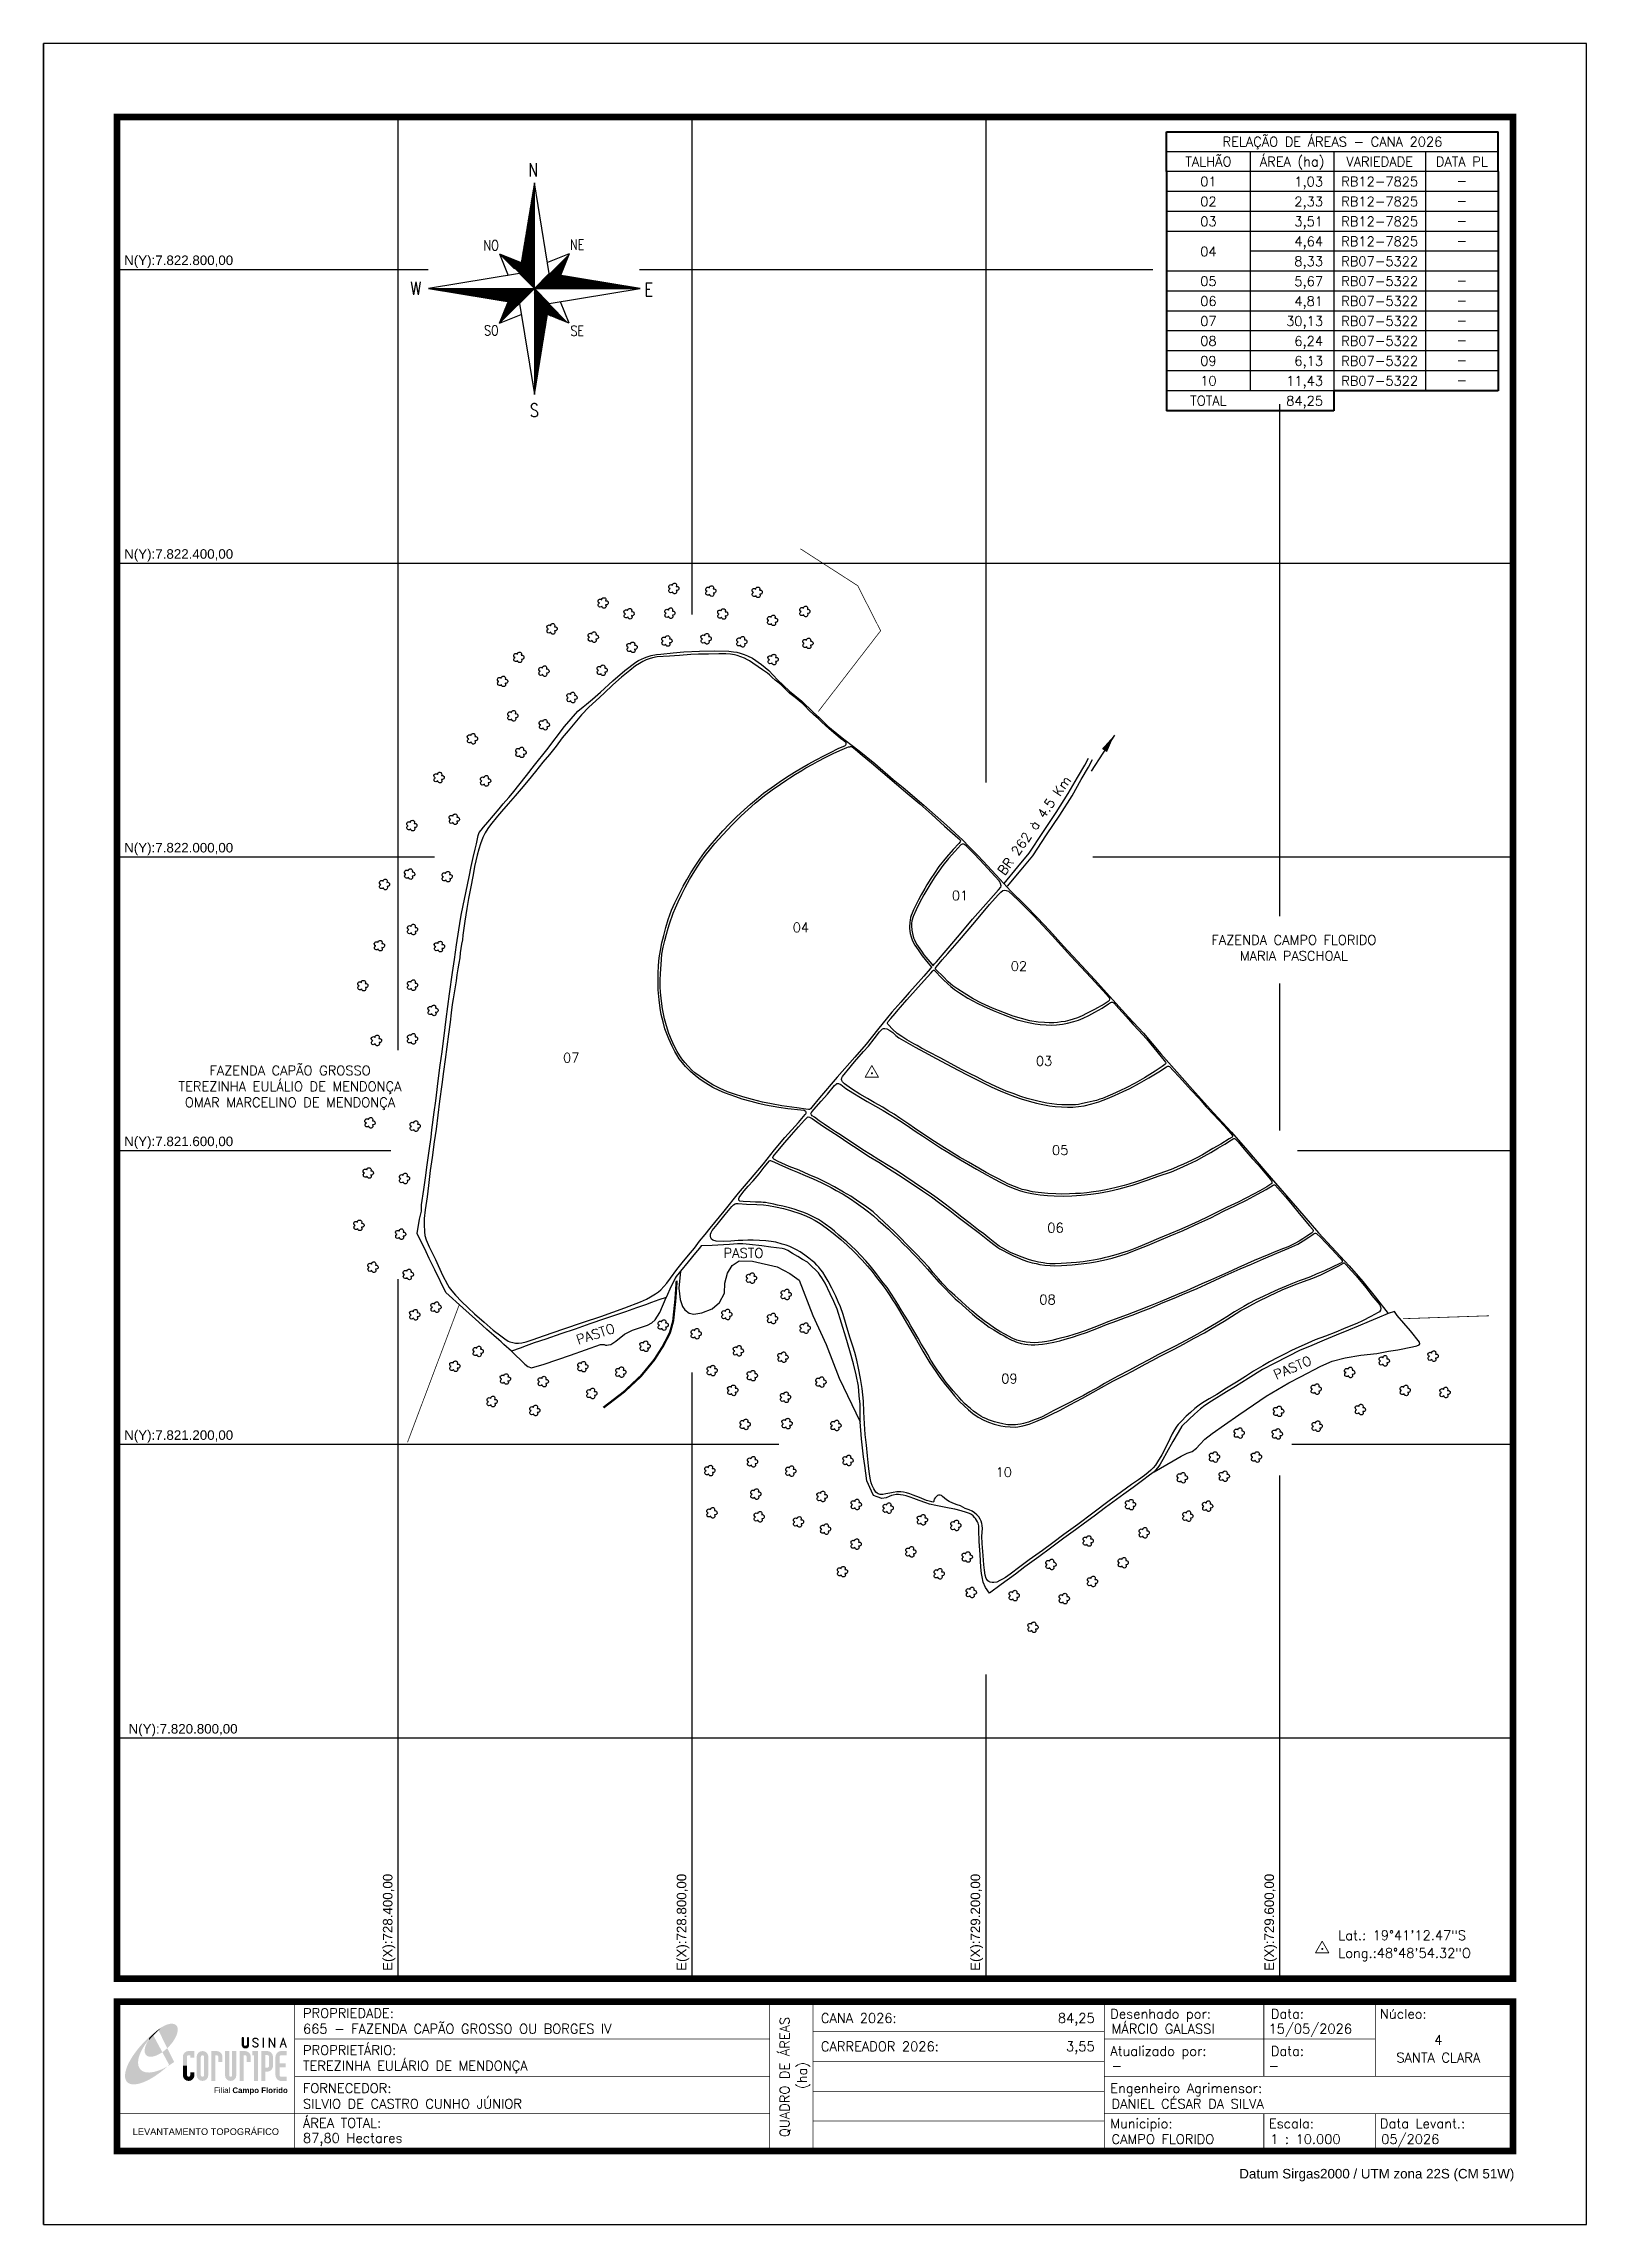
# Model space of a CAD drawing. Extents: x 727917 to 730017, y 7820137 to 7823107.
import ezdxf
from ezdxf.enums import TextEntityAlignment as Align

# ---------------------------------------------------------------- set-up
doc = ezdxf.new("R2010")
doc.units = 0
doc.linetypes.add('CONTINUO', pattern=[0])
doc.linetypes.add('LIN0', pattern=[0])
for name, color, linetype in [('0114000665', 1, 'Continuous'), ('_SIMBOLO ARVORE', 118, 'Continuous'), ('CERCA', 56, 'CONTINUO'), ('ESTRADA', 1, 'Continuous'), ('MALHA', 8, 'CONTINUO'), ('MARGEM', 7, 'CONTINUO'), ('PASTO', 7, 'Continuous'), ('QUADRO_DE_AREAS_CANA_2020', 7, 'Continuous'), ('SETA_NORTE', 3, 'Continuous'), ('TEXTO_CONFRONTANTES', 7, 'Continuous'), ('TEXTO_NUN_TAL', 7, 'Continuous')]:
    doc.layers.add(name, color=color, linetype=linetype)
for name, color, linetype, lineweight in [('0114000665001', 5, 'Continuous', 25), ('0114000665002', 5, 'Continuous', 25), ('0114000665003', 5, 'Continuous', 25), ('0114000665004', 5, 'Continuous', 25), ('0114000665005', 5, 'Continuous', 25), ('0114000665006', 5, 'Continuous', 25), ('0114000665007', 5, 'Continuous', 25), ('0114000665008', 5, 'Continuous', 25), ('0114000665009', 5, 'Continuous', 25), ('0114000665010', 5, 'Continuous', 25), ('COORDENADAS', 7, 'Continuous', 5), ('TEXTO_DIVERSOS', 7, 'Continuous', 5)]:
    doc.layers.add(name, color=color, linetype=linetype, lineweight=lineweight)
doc.styles.add('ARIAL', font='arial.ttf')
doc.styles.add('marcelo', font='arial.ttf')
doc.styles.add('ROMANS', font='romans')
doc.styles.add('Simplex', font='simplex.shx')
doc.styles.get("Standard").update_dxf_attribs({"font": 'arial.ttf'})
doc.linetypes.add('CERCA_5000', pattern='A,25,-10,["+",Standard,S=8,R=45,X=-1.5,Y=-4.75],-4.5', length=39.5)
doc.dimstyles.new('ISO-25', dxfattribs={"dimtxt": 2.5, "dimasz": 2.5, "dimexe": 1.25, "dimexo": 0.625, "dimtad": 1, "dimtxsty": 'Standard', "dimcen": 2.5, "dimadec": 0, "dimazin": 0, "dimtfac": 1, "dimtmove": 0, "dimatfit": 3, "dimfxl": 0, "dimarcsym": 0})

msp = doc.modelspace()

# ---------------------------------------------------------------- texts
at = {"layer": 'COORDENADAS', "linetype": 'ByBlock', "style": 'Simplex'}
for s, p in [('Lat.: 19°41\'12.47"S', (729679.5, 7820524.7, 656.8)), ('Long.:48°48\'54.32"O', (729679.5, 7820500.5, 656.8))]:
    msp.add_text(s, height=13, dxfattribs=at).set_placement(p)
at = {"layer": 'MALHA'}
for s, p in [('N(Y):7.822.800,00', (728026.8, 7822802)), ('N(Y):7.822.400,00', (728026.8, 7822402)), ('N(Y):7.822.000,00', (728026.8, 7822002)), ('N(Y):7.821.600,00', (728026.8, 7821602)), ('N(Y):7.821.200,00', (728026.8, 7821202)), ('N(Y):7.820.800,00', (728032.8, 7820802))]:
    msp.add_text(s, height=13, dxfattribs=at).set_placement(p, align=Align.BOTTOM_LEFT)
for s, p in [('E(X):728.400,00', (728395.9, 7820482.7)), ('E(X):728.800,00', (728795.9, 7820482.7)), ('E(X):729.200,00', (729195.9, 7820482.7)), ('E(X):729.600,00', (729595.9, 7820482.7))]:
    msp.add_text(s, height=13, rotation=90, dxfattribs=at).set_placement(p, align=Align.BOTTOM_LEFT)
at = {"layer": 'MARGEM', "color": 7, "linetype": 'Continuous', "lineweight": 9}
for s, style, p in [('PROPRIEDADE:', 'Simplex', (728270.2, 7820431.6)), ('Desenhado por:', 'Simplex', (729369.1, 7820430.7)), ('Data:', 'Simplex', (729587.7, 7820430.7)), ('Núcleo:', 'Simplex', (729736.2, 7820430.7)), ('PROPRIETÁRIO:', 'Simplex', (728270.2, 7820381.3)), ('Atualizado por:', 'Simplex', (729369.1, 7820380)), ('Data:', 'Simplex', (729587.7, 7820380)), ('FORNECEDOR:', 'Simplex', (728270.2, 7820329.4)), ('Engenheiro Agrimensor:', 'Simplex', (729369.1, 7820329.4)), ('ÁREA TOTAL:', 'Simplex', (728270.2, 7820282.1)), ('Municipio:', 'Simplex', (729369.1, 7820281.3)), ('Escala:', 'Simplex', (729585.1, 7820281.3)), ('Data Levant.:', 'Simplex', (729736.2, 7820281.3)), ('Datum Sirgas2000 / UTM zona 22S (CM 51W)', 'marcelo', (729544.7, 7820213))]:
    msp.add_text(s, height=13, dxfattribs=dict(at, style=style)).set_placement(p, align=Align.TOP_LEFT)
at = {"layer": 'MARGEM', "color": 7, "linetype": 'Continuous', "style": 'Simplex'}
for s, p in [('665 - FAZENDA CAPÃO GROSSO OU BORGES IV', (728270.2, 7820410.4)), ('CANA 2026:', (728975.2, 7820424.9)), ('MÁRCIO GALASSI', (729370.8, 7820410.4)), ('15/05/2026', (729584.5, 7820410.4)), ('CARREADOR 2026:', (728975.2, 7820386.4)), ('TEREZINHA EULÁRIO DE MENDONÇA', (728270.2, 7820360.1)), ('-', (729370.8, 7820360.1)), ('-', (729584.5, 7820360.1)), ('SILVIO DE CASTRO CUNHO JÚNIOR', (728270.2, 7820308.2)), ('DANIEL CÉSAR DA SILVA', (729370.8, 7820308.2)), ('87,80 Hectares', (728270.2, 7820261.6)), ('CAMPO FLORIDO', (729370.8, 7820260.1)), ('1 : 10.000', (729586.8, 7820260.1)), ('05/2026', (729737.9, 7820260.1))]:
    msp.add_text(s, height=13, dxfattribs=at).set_placement(p, align=Align.TOP_LEFT)
for s, p in [('QUADRO DE ÁREAS', (728925.9, 7820338.2)), ('(ha)', (728949.6, 7820340.2))]:
    msp.add_text(s, height=13, rotation=90, dxfattribs=at).set_placement(p, align=Align.MIDDLE_CENTER)
for s, p in [('84,25', (729347.9, 7820424.9)), ('3,55', (729347.9, 7820386.4))]:
    msp.add_text(s, height=13, dxfattribs=at).set_placement(p, align=Align.TOP_RIGHT)
for s, p in [('SANTA CLARA', (729815.7, 7820364.6)), ('4', (729815.7, 7820388.6))]:
    msp.add_text(s, height=13, dxfattribs=at).set_placement(p, align=Align.MIDDLE_CENTER)
at = {"layer": 'MARGEM', "color": 7, "linetype": 'ByBlock'}
msp.add_text('LEVANTAMENTO TOPOGRÁFICO', height=9, dxfattribs=at).set_placement((728138, 7820263.8), align=Align.MIDDLE_CENTER)
at = {"layer": 'QUADRO_DE_AREAS_CANA_2020', "linetype": 'Continuous', "style": 'Simplex'}
for s, p in [('RELAÇÃO DE ÁREAS - CANA 2026', (729671.5, 7822973.9)), ('TALHÃO', (729502.7, 7822946.8)), ('ÁREA (ha)', (729616.6, 7822946.8)), ('VARIEDADE', (729735.8, 7822946.8)), ('DATA PL', (729847.6, 7822946.8)), ('01', (729502.7, 7822919.6)), ('RB12-7825', (729735.8, 7822919.6)), ('02', (729502.7, 7822892.5)), ('RB12-7825', (729735.8, 7822892.5)), ('-', (729847.6, 7822920.5)), ('-', (729847.6, 7822893.4)), ('03', (729502.7, 7822865.3)), ('RB12-7825', (729735.8, 7822865.3)), ('-', (729847.6, 7822866.2)), ('RB12-7825', (729735.8, 7822838.2)), ('-', (729847.6, 7822839.1)), ('04', (729502.7, 7822824.3)), ('RB07-5322', (729735.8, 7822811)), ('05', (729502.7, 7822783.9)), ('RB07-5322', (729735.8, 7822783.9)), ('-', (729847.6, 7822784.8)), ('06', (729502.7, 7822756.8)), ('RB07-5322', (729735.8, 7822756.8)), ('-', (729847.6, 7822757.6)), ('07', (729502.7, 7822729.6)), ('RB07-5322', (729735.8, 7822729.6)), ('-', (729847.6, 7822730.5)), ('08', (729502.7, 7822702.5)), ('RB07-5322', (729735.8, 7822702.5)), ('-', (729847.6, 7822703.4)), ('09', (729502.7, 7822675.3)), ('10', (729502.7, 7822648.2)), ('RB07-5322', (729735.8, 7822675.3)), ('RB07-5322', (729735.8, 7822648.2)), ('-', (729847.6, 7822676.2)), ('TOTAL', (729502.7, 7822621.1)), ('-', (729847.6, 7822649.1))]:
    msp.add_text(s, height=13, dxfattribs=at).set_placement(p, align=Align.MIDDLE_CENTER)
for s, p in [('1,03', (729658.7, 7822913)), ('2,33', (729658.7, 7822885.9)), ('3,51', (729658.7, 7822858.8)), ('4,64', (729658.7, 7822831.6)), ('8,33', (729658.7, 7822804.5)), ('5,67', (729658.7, 7822777.3)), ('4,81', (729658.7, 7822750.2)), ('30,13', (729658.7, 7822723.1)), ('6,24', (729658.7, 7822695.9)), ('11,43', (729658.7, 7822641.6)), ('6,13', (729658.7, 7822668.8)), ('84,25', (729658.7, 7822614.5))]:
    msp.add_text(s, height=13, dxfattribs=at).set_placement(p, align=Align.RIGHT)
at = {"layer": 'TEXTO_CONFRONTANTES', "linetype": 'Continuous', "char_height": 13, "attachment_point": 5, "style": 'Simplex'}
for s, insert, width in [('FAZENDA CAMPO FLORIDO\\PMARIA PASCHOAL', (729619, 7821875.9), 459.51), ('FAZENDA CAPÃO GROSSO\\PTEREZINHA EULÁLIO DE MENDONÇA\\POMAR MARCELINO DE MENDONÇA', (728252.6, 7821685.4), 512.381)]:
    msp.add_mtext(s, dxfattribs=dict(at, insert=insert, width=width))
at = {"layer": 'TEXTO_DIVERSOS', "linetype": 'Continuous', "style": 'Simplex'}
for s, rotation, p in [('BR 262 à 4.5 Km', 55.088, (729225.4, 7821973.7)), ('PASTO', 18.0813, (728644.8, 7821335.6)), ('PASTO', 23.1504, (729595, 7821287.8))]:
    msp.add_text(s, height=13, rotation=rotation, dxfattribs=at).set_placement(p)
msp.add_text('PASTO', height=13, dxfattribs=at).set_placement((728842.8, 7821453.8))
at = {"layer": 'TEXTO_NUN_TAL', "linetype": 'Continuous', "style": 'Simplex'}
for s, p in [('01', (729153.4, 7821940.7)), ('04', (728936.9, 7821897.3, -715.6)), ('02', (729233.6, 7821844.6)), ('07', (728624.2, 7821719.9, -715.6)), ('03', (729267.9, 7821715.4)), ('05', (729289.8, 7821594)), ('06', (729283.4, 7821488.3)), ('08', (729272.5, 7821390.4)), ('09', (729220.7, 7821282.8)), ('10', (729213, 7821155.4))]:
    msp.add_text(s, height=13, dxfattribs=at).set_placement(p)

# ---------------------------------------------------------------- blocks, each defined once
blk = doc.blocks.new('A$C309442C0')
at = {"layer": 'SETA_NORTE', "linetype": 'Continuous'}
h = blk.add_hatch(dxfattribs=at)
h.set_pattern_fill('ANSI31', color=256, scale=0.1375, angle=-90, style=0)
h.set_pattern_definition([(315, (-215853.3434, 13873.16845), (0.3086963042, 0.3086963042), [])])
h.paths.add_polyline_path([(73.5, 97.4), (74.7, 104.9), (60, 110.8)])
h = blk.add_hatch(dxfattribs=at)
h.set_pattern_fill('ANSI31', color=256, scale=0.1375, angle=180, style=0)
h.set_pattern_definition([(225, (13869.59828, 216024.21475), (0.3086963042, -0.3086963042), [])])
h.paths.add_polyline_path([(93.8, 97.4), (101.4, 96.2), (107.3, 110.8)])
h = blk.add_hatch(dxfattribs=at)
h.set_pattern_fill('ANSI31', color=256, scale=0.1375, style=0)
h.set_pattern_definition([(45, (-13702.2971, -215849.77324), (-0.3086963042, 0.3086963042), [])])
h.paths.add_polyline_path([(73.5, 77), (65.9, 78.3), (60, 63.6)])
h = blk.add_hatch(dxfattribs=at)
h.set_pattern_fill('ANSI31', color=256, scale=0.1375, angle=90, style=0)
h.set_pattern_definition([(135, (216020.6446, -13698.72693), (-0.3086963042, -0.3086963042), [])])
h.paths.add_polyline_path([(93.8, 77), (92.6, 69.5), (107.3, 63.6)])
for p, q in [((81.6, 146.8), (83.7, 148.9)), ((81.7, 147.6), (83.7, 149.5)), ((81.8, 148.3), (83.7, 150.1)), ((82, 149.1), (83.7, 150.8)), ((82.1, 149.9), (83.7, 151.4)), ((82.2, 150.6), (83.7, 152.1)), ((82.3, 151.4), (83.7, 152.7)), ((82.5, 152.2), (83.7, 153.3)), ((82.6, 152.9), (83.7, 154)), ((82.7, 153.7), (83.7, 154.6)), ((82.9, 154.4), (83.7, 155.2)), ((83, 155.2), (83.7, 155.9)), ((83.1, 156), (83.7, 156.5)), ((83.2, 156.7), (83.7, 157.2)), ((83.4, 157.5), (83.7, 157.8)), ((83.5, 158.3), (83.7, 158.4)), ((83.6, 159), (83.7, 159.1)), ((78.7, 129.3), (83.7, 134.2)), ((78.8, 130), (83.7, 134.9)), ((79, 130.8), (83.7, 135.5)), ((79.1, 131.6), (83.7, 136.1)), ((79.2, 132.3), (83.7, 136.8)), ((79.3, 133.1), (83.7, 137.4)), ((79.5, 133.8), (83.7, 138)), ((79.6, 134.6), (83.7, 138.7)), ((79.7, 135.4), (83.7, 139.3)), ((79.8, 136.1), (83.7, 140)), ((80, 136.9), (83.7, 140.6)), ((80.1, 137.7), (83.7, 141.2)), ((80.2, 138.4), (83.7, 141.9)), ((80.3, 139.2), (83.7, 142.5)), ((80.5, 139.9), (83.7, 143.1)), ((80.6, 140.7), (83.7, 143.8)), ((80.7, 141.5), (83.7, 144.4)), ((80.8, 142.2), (83.7, 145)), ((81, 143), (83.7, 145.7)), ((81.1, 143.8), (83.7, 146.3)), ((81.2, 144.5), (83.7, 147)), ((81.3, 145.3), (83.7, 147.6)), ((81.5, 146.1), (83.7, 148.2)), ((75.7, 111), (83.7, 118.9)), ((75.8, 111.7), (83.7, 119.6)), ((75.9, 112.5), (83.7, 120.2)), ((76.1, 113.3), (83.7, 120.8)), ((76.2, 114), (83.7, 121.5)), ((76.3, 114.8), (83.7, 122.1)), ((76.4, 115.5), (83.7, 122.8)), ((76.6, 116.3), (83.7, 123.4)), ((76.7, 117.1), (83.7, 124)), ((76.8, 117.8), (83.7, 124.7)), ((76.9, 118.6), (83.7, 125.3)), ((77.1, 119.4), (83.7, 125.9)), ((77.2, 120.1), (83.7, 126.6)), ((77.3, 120.9), (83.7, 127.2)), ((77.4, 121.6), (83.7, 127.8)), ((77.6, 122.4), (83.7, 128.5)), ((77.7, 123.2), (83.7, 129.1)), ((77.8, 123.9), (83.7, 129.8)), ((78, 124.7), (83.7, 130.4)), ((78.1, 125.5), (83.7, 131)), ((78.2, 126.2), (83.7, 131.7)), ((78.3, 127), (83.7, 132.3)), ((78.5, 127.7), (83.7, 132.9)), ((78.6, 128.5), (83.7, 133.6)), ((60, 110.8), (74.7, 104.9)), ((60, 110.8), (65.9, 96.2)), ((73.5, 97.3), (83.7, 107.5)), ((73.6, 98), (83.7, 108.1)), ((73.7, 98.8), (83.7, 108.7)), ((73.8, 99.5), (83.7, 109.4)), ((73.8, 97), (83.7, 106.8)), ((73.9, 100.3), (83.7, 110)), ((74.1, 101.1), (83.7, 110.6)), ((74.2, 101.8), (83.7, 111.3)), ((74.2, 96.7), (83.7, 106.2)), ((74.3, 102.6), (83.7, 111.9)), ((74.4, 103.3), (83.7, 112.6)), ((74.5, 96.4), (83.7, 105.6)), ((74.6, 104.1), (83.7, 113.2)), ((74.7, 104.9), (83.7, 113.8)), ((74.8, 105.6), (83.7, 114.5)), ((74.8, 96.1), (83.7, 104.9)), ((74.9, 106.4), (83.7, 115.1)), ((75.1, 107.2), (83.7, 115.7)), ((75.1, 95.7), (83.7, 104.3)), ((75.2, 107.9), (83.7, 116.4)), ((75.3, 108.7), (83.7, 117)), ((75.4, 109.4), (83.7, 117.7)), ((75.6, 110.2), (83.7, 118.3)), ((107.3, 110.8), (92.6, 104.9)), ((107.3, 110.8), (101.4, 96.2)), ((75.4, 95.4), (83.7, 103.6)), ((75.8, 95.1), (83.7, 103)), ((76.1, 94.8), (83.7, 102.4)), ((76.4, 94.5), (83.7, 101.7)), ((76.7, 94.2), (83.7, 101.1)), ((77, 93.8), (83.7, 100.5)), ((77.4, 93.5), (83.7, 99.8)), ((77.7, 93.2), (83.7, 99.2)), ((78, 92.9), (83.7, 98.5)), ((78.3, 92.6), (83.7, 97.9)), ((78.6, 92.2), (83.7, 97.3)), ((78.9, 91.9), (83.7, 96.6)), ((79.3, 91.6), (83.7, 96)), ((79.6, 91.3), (83.7, 95.4)), ((79.9, 91), (83.7, 94.7)), ((80.2, 90.7), (83.7, 94.1)), ((80.5, 90.3), (83.7, 93.4)), ((80.9, 90), (83.7, 92.8)), ((81.2, 89.7), (83.7, 92.2)), ((81.5, 89.4), (83.7, 91.5)), ((81.8, 89.1), (83.7, 90.9)), ((82.1, 88.7), (83.7, 90.3)), ((82.4, 88.4), (83.7, 89.6)), ((83.8, 87.2), (94, 97.4)), ((84.4, 87.2), (94.5, 97.3)), ((85.1, 87.2), (95.1, 97.2)), ((85.7, 87.2), (95.6, 97.1)), ((86.3, 87.2), (96.2, 97)), ((87, 87.2), (96.7, 96.9)), ((87.6, 87.2), (97.2, 96.9)), ((88.3, 87.2), (97.8, 96.8)), ((88.9, 87.2), (98.3, 96.7)), ((89.5, 87.2), (98.9, 96.6)), ((90.2, 87.2), (99.4, 96.5)), ((90.8, 87.2), (100, 96.4)), ((91.4, 87.2), (100.5, 96.3)), ((92.1, 87.2), (101.1, 96.2)), ((92.7, 87.2), (101.6, 96.1)), ((93.4, 87.2), (102.2, 96)), ((94, 87.2), (102.7, 96)), ((94.6, 87.2), (103.3, 95.9)), ((95.3, 87.2), (103.8, 95.8)), ((95.9, 87.2), (104.4, 95.7)), ((96.5, 87.2), (104.9, 95.6)), ((97.2, 87.2), (105.5, 95.5)), ((97.8, 87.2), (106, 95.4)), ((98.4, 87.2), (106.5, 95.3)), ((99.1, 87.2), (107.1, 95.2)), ((99.7, 87.2), (107.6, 95.1)), ((100.4, 87.2), (108.2, 95.1)), ((101, 87.2), (108.7, 95)), ((101.6, 87.2), (109.3, 94.9)), ((102.3, 87.2), (109.8, 94.8)), ((102.9, 87.2), (110.4, 94.7)), ((103.5, 87.2), (110.9, 94.6)), ((104.2, 87.2), (111.5, 94.5)), ((104.8, 87.2), (112, 94.4)), ((105.5, 87.2), (112.6, 94.3)), ((106.1, 87.2), (113.1, 94.2)), ((106.7, 87.2), (113.7, 94.1)), ((107.4, 87.2), (114.2, 94.1)), ((108, 87.2), (114.8, 94)), ((108.6, 87.2), (115.3, 93.9)), ((109.3, 87.2), (115.8, 93.8)), ((109.9, 87.2), (116.4, 93.7)), ((110.6, 87.2), (116.9, 93.6)), ((111.2, 87.2), (117.5, 93.5)), ((111.8, 87.2), (118, 93.4)), ((112.5, 87.2), (118.6, 93.3)), ((113.1, 87.2), (119.1, 93.2)), ((113.7, 87.2), (119.7, 93.2)), ((114.4, 87.2), (120.2, 93.1)), ((115, 87.2), (120.8, 93)), ((115.6, 87.2), (121.3, 92.9)), ((116.3, 87.2), (121.9, 92.8)), ((116.9, 87.2), (122.4, 92.7)), ((117.6, 87.2), (123, 92.6)), ((118.2, 87.2), (123.5, 92.5)), ((118.8, 87.2), (124, 92.4)), ((119.5, 87.2), (124.6, 92.3)), ((120.1, 87.2), (125.1, 92.3)), ((120.7, 87.2), (125.7, 92.2)), ((121.4, 87.2), (126.2, 92.1)), ((122, 87.2), (126.8, 92)), ((122.7, 87.2), (127.3, 91.9)), ((123.3, 87.2), (127.9, 91.8)), ((123.9, 87.2), (128.4, 91.7)), ((124.6, 87.2), (129, 91.6)), ((125.2, 87.2), (129.5, 91.5)), ((125.8, 87.2), (130.1, 91.4)), ((126.5, 87.2), (130.6, 91.4)), ((127.1, 87.2), (131.2, 91.3)), ((127.8, 87.2), (131.7, 91.2)), ((128.4, 87.2), (132.3, 91.1)), ((129, 87.2), (132.8, 91)), ((129.7, 87.2), (133.3, 90.9)), ((130.3, 87.2), (133.9, 90.8)), ((130.9, 87.2), (134.4, 90.7)), ((131.6, 87.2), (135, 90.6)), ((132.2, 87.2), (135.5, 90.5)), ((132.8, 87.2), (136.1, 90.5)), ((133.5, 87.2), (136.6, 90.4)), ((134.1, 87.2), (137.2, 90.3)), ((134.8, 87.2), (137.7, 90.2)), ((135.4, 87.2), (138.3, 90.1)), ((136, 87.2), (138.8, 90)), ((136.7, 87.2), (139.4, 89.9)), ((137.3, 87.2), (139.9, 89.8)), ((137.9, 87.2), (140.5, 89.7)), ((138.6, 87.2), (141, 89.6)), ((139.2, 87.2), (141.6, 89.6)), ((139.9, 87.2), (142.1, 89.5)), ((140.5, 87.2), (142.6, 89.4)), ((141.1, 87.2), (143.2, 89.3)), ((141.8, 87.2), (143.7, 89.2)), ((142.4, 87.2), (144.3, 89.1)), ((11.8, 87.2), (11.8, 87.2)), ((12.3, 87.1), (12.4, 87.2)), ((12.9, 87), (13.1, 87.2)), ((13.4, 86.9), (13.7, 87.2)), ((14, 86.8), (14.4, 87.2)), ((14.5, 86.7), (15, 87.2)), ((15.1, 86.6), (15.6, 87.2)), ((15.6, 86.6), (16.3, 87.2)), ((16.2, 86.5), (16.9, 87.2)), ((16.7, 86.4), (17.5, 87.2)), ((17.2, 86.3), (18.2, 87.2)), ((17.8, 86.2), (18.8, 87.2)), ((18.3, 86.1), (19.5, 87.2)), ((18.9, 86), (20.1, 87.2)), ((19.4, 85.9), (20.7, 87.2)), ((20, 85.8), (21.4, 87.2)), ((20.5, 85.7), (22, 87.2)), ((21.1, 85.7), (22.6, 87.2)), ((21.6, 85.6), (23.3, 87.2)), ((22.2, 85.5), (23.9, 87.2)), ((22.7, 85.4), (24.6, 87.2)), ((23.3, 85.3), (25.2, 87.2)), ((23.8, 85.2), (25.8, 87.2)), ((24.4, 85.1), (26.5, 87.2)), ((24.9, 85), (27.1, 87.2)), ((25.5, 84.9), (27.7, 87.2)), ((26, 84.8), (28.4, 87.2)), ((26.5, 84.8), (29, 87.2)), ((27.1, 84.7), (29.6, 87.2)), ((27.6, 84.6), (30.3, 87.2)), ((28.2, 84.5), (30.9, 87.2)), ((28.7, 84.4), (31.6, 87.2)), ((29.3, 84.3), (32.2, 87.2)), ((29.8, 84.2), (32.8, 87.2)), ((30.4, 84.1), (33.5, 87.2)), ((30.9, 84), (34.1, 87.2)), ((31.5, 83.9), (34.7, 87.2)), ((32, 83.9), (35.4, 87.2)), ((32.6, 83.8), (36, 87.2)), ((33.1, 83.7), (36.7, 87.2)), ((33.7, 83.6), (37.3, 87.2)), ((34.2, 83.5), (37.9, 87.2)), ((34.7, 83.4), (38.6, 87.2)), ((35.3, 83.3), (39.2, 87.2)), ((35.8, 83.2), (39.8, 87.2)), ((36.4, 83.1), (40.5, 87.2)), ((36.9, 83), (41.1, 87.2)), ((37.5, 83), (41.8, 87.2)), ((38, 82.9), (42.4, 87.2)), ((38.6, 82.8), (43, 87.2)), ((39.1, 82.7), (43.7, 87.2)), ((39.7, 82.6), (44.3, 87.2)), ((40.2, 82.5), (44.9, 87.2)), ((40.8, 82.4), (45.6, 87.2)), ((41.3, 82.3), (46.2, 87.2)), ((41.9, 82.2), (46.8, 87.2)), ((42.4, 82.1), (47.5, 87.2)), ((43, 82.1), (48.1, 87.2)), ((43.5, 82), (48.8, 87.2)), ((44, 81.9), (49.4, 87.2)), ((44.6, 81.8), (50, 87.2)), ((45.1, 81.7), (50.7, 87.2)), ((45.7, 81.6), (51.3, 87.2)), ((46.2, 81.5), (51.9, 87.2)), ((46.8, 81.4), (52.6, 87.2)), ((47.3, 81.3), (53.2, 87.2)), ((47.9, 81.2), (53.9, 87.2)), ((48.4, 81.2), (54.5, 87.2)), ((49, 81.1), (55.1, 87.2)), ((49.5, 81), (55.8, 87.2)), ((50.1, 80.9), (56.4, 87.2)), ((50.6, 80.8), (57, 87.2)), ((51.2, 80.7), (57.7, 87.2)), ((51.7, 80.6), (58.3, 87.2)), ((52.3, 80.5), (59, 87.2)), ((52.8, 80.4), (59.6, 87.2)), ((53.3, 80.3), (60.2, 87.2)), ((53.9, 80.3), (60.9, 87.2)), ((54.4, 80.2), (61.5, 87.2)), ((55, 80.1), (62.1, 87.2)), ((55.5, 80), (62.8, 87.2)), ((56.1, 79.9), (63.4, 87.2)), ((56.6, 79.8), (64, 87.2)), ((57.2, 79.7), (64.7, 87.2)), ((57.7, 79.6), (65.3, 87.2)), ((58.3, 79.5), (66, 87.2)), ((58.8, 79.4), (66.6, 87.2)), ((59.4, 79.4), (67.2, 87.2)), ((59.9, 79.3), (67.9, 87.2)), ((83.7, 87.2), (60, 63.6)), ((60, 63.6), (65.9, 78.3)), ((60.5, 79.2), (68.5, 87.2)), ((61, 79.1), (69.1, 87.2)), ((61.5, 79), (69.8, 87.2)), ((62.1, 78.9), (70.4, 87.2)), ((62.6, 78.8), (71.1, 87.2)), ((63.2, 78.7), (71.7, 87.2)), ((63.7, 78.6), (72.3, 87.2)), ((64.3, 78.5), (73, 87.2)), ((64.8, 78.4), (73.6, 87.2)), ((65.4, 78.4), (74.2, 87.2)), ((65.9, 78.3), (74.9, 87.2)), ((66.5, 78.2), (75.5, 87.2)), ((67, 78.1), (76.2, 87.2)), ((67.6, 78), (76.8, 87.2)), ((68.1, 77.9), (77.4, 87.2)), ((68.7, 77.8), (78.1, 87.2)), ((69.2, 77.7), (78.7, 87.2)), ((69.8, 77.6), (79.3, 87.2)), ((70.3, 77.5), (80, 87.2)), ((70.8, 77.5), (80.6, 87.2)), ((71.4, 77.4), (81.2, 87.2)), ((71.9, 77.3), (81.9, 87.2)), ((72.5, 77.2), (82.5, 87.2)), ((73, 77.1), (83.2, 87.2)), ((82.8, 88.1), (83.7, 89)), ((83.1, 87.8), (83.7, 88.4)), ((83.4, 87.5), (83.7, 87.7)), ((83.7, 87.1), (83.7, 87.1)), ((83.7, 86.4), (84, 86.8)), ((83.7, 85.8), (84.4, 86.5)), ((83.7, 85.2), (84.7, 86.2)), ((83.7, 84.5), (85, 85.9)), ((83.7, 83.9), (85.3, 85.6)), ((83.7, 83.3), (85.6, 85.2)), ((83.7, 82.6), (86, 84.9)), ((83.7, 82), (86.3, 84.6)), ((83.7, 81.3), (86.6, 84.3)), ((83.7, 80.7), (86.9, 84)), ((83.7, 80.1), (87.2, 83.6)), ((83.7, 79.4), (87.5, 83.3)), ((83.7, 78.8), (87.9, 83)), ((83.7, 78.2), (88.2, 82.7)), ((83.7, 77.5), (88.5, 82.4)), ((83.7, 76.9), (88.8, 82.1)), ((83.7, 76.2), (89.1, 81.7)), ((83.7, 75.6), (89.5, 81.4)), ((83.7, 75), (89.8, 81.1)), ((83.7, 74.3), (90.1, 80.8)), ((83.7, 73.7), (90.4, 80.5)), ((83.7, 73.1), (90.7, 80.1)), ((83.7, 72.4), (91, 79.8)), ((83.7, 71.8), (91.4, 79.5)), ((83.7, 71.2), (91.7, 79.2)), ((83.7, 70.5), (92, 78.9)), ((83.7, 69.9), (92.3, 78.5)), ((83.7, 69.2), (92.6, 78.2)), ((83.7, 68.6), (93, 77.9)), ((83.7, 68), (93.3, 77.6)), ((83.7, 67.3), (93.6, 77.3)), ((83.7, 66.7), (93.8, 76.9)), ((83.7, 66.1), (93.7, 76.1)), ((83.7, 65.4), (93.6, 75.3)), ((83.7, 64.8), (93.4, 74.6)), ((107.3, 63.6), (101.4, 78.3)), ((143, 87.2), (144.8, 89)), ((143.7, 87.2), (145.4, 88.9)), ((144.3, 87.2), (145.9, 88.8)), ((144.9, 87.2), (146.5, 88.7)), ((145.6, 87.2), (147, 88.7)), ((146.2, 87.2), (147.6, 88.6)), ((146.9, 87.2), (148.1, 88.5)), ((147.5, 87.2), (148.7, 88.4)), ((148.1, 87.2), (149.2, 88.3)), ((148.8, 87.2), (149.8, 88.2)), ((149.4, 87.2), (150.3, 88.1)), ((150, 87.2), (150.8, 88)), ((150.7, 87.2), (151.4, 87.9)), ((151.3, 87.2), (151.9, 87.8)), ((152, 87.2), (152.5, 87.8)), ((152.6, 87.2), (153, 87.7)), ((153.2, 87.2), (153.6, 87.6)), ((153.9, 87.2), (154.1, 87.5)), ((154.5, 87.2), (154.7, 87.4)), ((155.1, 87.2), (155.2, 87.3)), ((60, 63.6), (74.7, 69.5)), ((83.7, 64.1), (93.3, 73.8)), ((83.7, 63.5), (93.2, 73)), ((83.7, 62.9), (93.1, 72.3)), ((83.7, 62.2), (92.9, 71.5)), ((83.7, 61.6), (92.8, 70.8)), ((83.7, 61), (92.7, 70)), ((83.7, 60.3), (92.6, 69.2)), ((83.7, 59.7), (92.4, 68.5)), ((83.7, 59), (92.3, 67.7)), ((83.7, 58.4), (92.2, 66.9)), ((83.7, 57.8), (92.1, 66.2)), ((83.7, 57.1), (91.9, 65.4)), ((83.7, 56.5), (91.8, 64.7)), ((83.7, 55.9), (91.7, 63.9)), ((83.7, 55.2), (91.6, 63.1)), ((83.7, 54.6), (91.4, 62.4)), ((83.7, 54), (91.3, 61.6)), ((83.7, 53.3), (91.2, 60.8)), ((83.7, 52.7), (91.1, 60.1)), ((107.3, 63.6), (92.6, 69.5)), ((83.7, 52), (90.9, 59.3)), ((83.7, 51.4), (90.8, 58.6)), ((83.7, 50.8), (90.7, 57.8)), ((83.7, 50.1), (90.5, 57)), ((83.7, 49.5), (90.4, 56.3)), ((83.7, 48.9), (90.3, 55.5)), ((83.7, 48.2), (90.2, 54.7)), ((83.7, 47.6), (90, 54)), ((83.7, 46.9), (89.9, 53.2)), ((83.7, 46.3), (89.8, 52.5)), ((83.7, 45.7), (89.7, 51.7)), ((83.7, 45), (89.5, 50.9)), ((83.7, 44.4), (89.4, 50.2)), ((83.7, 43.8), (89.3, 49.4)), ((83.7, 43.1), (89.2, 48.6)), ((83.7, 42.5), (89, 47.9)), ((83.7, 41.8), (88.9, 47.1)), ((83.7, 41.2), (88.8, 46.3)), ((83.7, 40.6), (88.7, 45.6)), ((83.7, 39.9), (88.5, 44.8)), ((83.7, 39.3), (88.4, 44.1)), ((83.7, 38.7), (88.3, 43.3)), ((83.7, 38), (88.2, 42.5)), ((83.7, 37.4), (88, 41.8)), ((83.7, 36.8), (87.9, 41)), ((83.7, 36.1), (87.8, 40.2)), ((83.7, 35.5), (87.7, 39.5)), ((83.7, 34.8), (87.5, 38.7)), ((83.7, 34.2), (87.4, 38)), ((83.7, 33.6), (87.3, 37.2)), ((83.7, 32.9), (87.2, 36.4)), ((83.7, 32.3), (87, 35.7)), ((83.7, 31.7), (86.9, 34.9)), ((83.7, 31), (86.8, 34.1)), ((83.7, 30.4), (86.7, 33.4)), ((83.7, 29.7), (86.5, 32.6)), ((83.7, 29.1), (86.4, 31.9)), ((83.7, 28.5), (86.3, 31.1)), ((83.7, 27.8), (86.2, 30.3)), ((83.7, 27.2), (86, 29.6)), ((83.7, 26.6), (85.9, 28.8)), ((83.7, 25.9), (85.8, 28)), ((83.7, 25.3), (85.6, 27.3)), ((83.7, 24.6), (85.5, 26.5)), ((83.7, 24), (85.4, 25.8)), ((83.7, 23.4), (85.3, 25)), ((83.7, 22.7), (85.1, 24.2)), ((83.7, 22.1), (85, 23.5)), ((83.7, 21.5), (84.9, 22.7)), ((83.7, 20.8), (84.8, 21.9)), ((83.7, 20.2), (84.6, 21.2)), ((83.7, 19.6), (84.5, 20.4)), ((83.7, 18.9), (84.4, 19.7)), ((83.7, 18.3), (84.3, 18.9)), ((83.7, 17.6), (84.1, 18.1)), ((83.7, 17), (84, 17.4)), ((83.7, 16.4), (83.9, 16.6)), ((83.7, 15.7), (83.8, 15.8))]:
    blk.add_line(p, q, dxfattribs=at)
blk.add_lwpolyline([(93.8, 77), (155.7, 87.2), (93.8, 97.4), (83.7, 159.3), (73.5, 97.4), (11.6, 87.2), (73.5, 77), (83.7, 15.1)], close=True, dxfattribs=at)
for points in [[(83.7, 87.2), (83.7, 159.3)], [(83.7, 87.2), (73.5, 97.4)], [(83.7, 87.2), (93.8, 97.4)], [(11.6, 87.2), (155.7, 87.2)], [(83.7, 87.2), (73.5, 77)], [(83.7, 87.2), (93.8, 77)], [(83.7, 87.2), (83.7, 15.1)]]:
    blk.add_lwpolyline(points, dxfattribs=at)
at = {"layer": 'SETA_NORTE', "color": 7, "lineweight": 30, "style": 'ROMANS', "width": 0.8}
for s, height, p in [('N ', 8.94, (79.5, 163.6)), ('NO', 6.88, (49.1, 113.2)), ('NE', 6.87, (108, 113.7)), ('W', 8.94, (-0.7, 82.9)), ('E', 8.94, (158.6, 82.1)), ('SO', 6.88, (49.5, 55.3)), ('SE', 6.87, (108.3, 55)), ('S', 8.94, (80.6, 0))]:
    blk.add_text(s, height=height, dxfattribs=at).set_placement(p)
blk = doc.blocks.new('A$C78F83FB3')
at = {"layer": 'MARGEM'}
h = blk.add_hatch(color=20, dxfattribs=at)
edge = h.paths.add_edge_path()
edge.add_ellipse((19.49, 23.77), major_axis=(-6.68, -6.67), ratio=0.469426, start_angle=292.73277, end_angle=601.25787)
edge.add_ellipse((22.83, 22.05), major_axis=(12.64, 11.29), ratio=0.457614, start_angle=79.90686, end_angle=107.91393)
edge = h.paths.add_edge_path()
edge.add_ellipse((18.28, 18.7), major_axis=(13.95, 13.59), ratio=0.386848, start_angle=63.96117, end_angle=264.59932)
edge.add_ellipse((22.83, 22.05), major_axis=(12.64, 11.29), ratio=0.457614, start_angle=107.91393, end_angle=245.11815, ccw=False)
edge.add_ellipse((19.49, 23.77), major_axis=(-6.68, -6.67), ratio=0.469426, start_angle=241.25787, end_angle=292.73277, ccw=False)
for color, points in [(20, [(15.46, 26.12), (14.17, 24.81), (14.06, 24.24), (14.39, 23.97), (14.67, 24.54), (19.47, 29.32), (18.48, 28.66), (17.31, 27.78)]), (7, [(58.42, 24.9), (57.9, 24.9), (57.9, 21.73, -0.414214), (57.15, 20.98), (56.84, 20.98, -0.414214), (56.09, 21.73), (56.09, 24.9), (55.57, 24.9), (55.57, 21.73, 0.414214), (56.84, 20.46), (57.15, 20.46, 0.414214), (58.42, 21.73)]), (7, [(61.7, 24.9), (61.23, 24.9, 0.396318), (60.04, 23.78), (60.04, 23.72, 0.151912), (60.39, 22.97), (60.46, 22.92), (62.18, 22), (62.85, 21.83, 0.12407), (62.51, 22.42), (60.75, 23.36, -0.13192), (60.56, 23.77, -0.385578), (61.23, 24.37), (61.7, 24.37, -0.414214), (62.37, 23.7), (62.89, 23.7, 0.414214)]), (7, [(62.37, 23.7), (62.89, 23.7, 0.414214), (61.7, 24.9), (61.23, 24.9, 0.396318), (60.04, 23.78), (60.04, 23.72, 0.151912), (60.39, 22.97), (60.46, 22.92), (62.18, 22), (62.18, 22, -0.131921), (62.37, 21.59, -0.385578), (61.7, 20.98), (61.23, 20.98, -0.414214), (60.56, 21.65), (60.04, 21.65, 0.414214), (61.23, 20.46), (61.7, 20.46, 0.402546), (62.89, 21.61, 0.165292), (62.51, 22.42), (60.75, 23.36, -0.13192), (60.56, 23.77, -0.385578), (61.23, 24.37), (61.7, 24.37, -0.414214)]), (7, [(30.97, 12.46), (29.13, 12.46), (29.13, 8.21, 1), (34.29, 8.21), (34.29, 9.41), (32.45, 9.41), (32.45, 8.21, -1), (30.97, 8.21)])]:
    blk.add_hatch(color=color, dxfattribs=at).paths.add_polyline_path(points)
h = blk.add_hatch(color=7, dxfattribs=at)
h.paths.add_polyline_path([(65.24, 24.9), (64.72, 24.9), (64.72, 20.46), (65.24, 20.46)])
h.paths.add_polyline_path([(67.38, 20.46), (67.9, 20.46), (67.9, 23.74), (69.74, 20.46), (70.23, 20.46), (70.23, 24.9), (69.71, 24.9), (69.71, 21.58), (67.85, 24.9), (67.38, 24.9)])
h.paths.add_polyline_path([(72.17, 20.46), (72.72, 20.46), (73.14, 21.73), (74.49, 21.73), (74.9, 20.46), (75.45, 20.46), (74, 24.9), (73.62, 24.9)])
h.paths.add_polyline_path([(73.81, 23.8), (74.32, 22.25), (73.31, 22.25)], flags=16)
h = blk.add_hatch(color=7, dxfattribs=at)
h.paths.add_polyline_path([(31.71, 18.93, 0.414214), (29.13, 16.35), (29.13, 12.46), (30.97, 12.46), (30.97, 16.35, -0.414214), (31.71, 17.09), (32.45, 17.09), (32.45, 16.02), (34.29, 16.02), (34.29, 18.93)])
h.paths.add_polyline_path([(44.15, 17.09, -0.414214), (44.89, 16.35), (44.89, 14.1), (46.72, 14.1), (46.72, 16.17, 0.433937), (44.15, 18.93), (41.77, 18.93), (41.77, 12.46), (43.61, 12.46), (43.61, 17.09)])
h.paths.add_polyline_path([(43.61, 12.46), (41.77, 12.46), (41.77, 5.62), (43.61, 5.62)])
h.paths.add_polyline_path([(47.92, 12.46), (49.75, 12.46), (49.75, 18.93), (47.92, 18.93)])
h.paths.add_polyline_path([(52.91, 18.93), (51.08, 18.93), (51.08, 12.46), (52.91, 12.46)])
h.paths.add_polyline_path([(51.08, 8.12, -1), (49.75, 8.12), (49.75, 12.46), (47.92, 12.46), (47.92, 8.12, 1), (52.91, 8.12), (52.91, 12.46), (51.08, 12.46)])
h.paths.add_polyline_path([(54.41, 12.46), (56.25, 12.46), (56.25, 17.09), (56.79, 17.09, -0.414214), (57.53, 16.35), (57.53, 14.1), (59.36, 14.1), (59.36, 16.17, 0.433937), (56.79, 18.93), (54.41, 18.93)])
h.paths.add_polyline_path([(56.25, 12.46), (54.41, 12.46), (54.41, 5.62), (56.25, 5.62)])
h.paths.add_polyline_path([(60.73, 12.46), (62.58, 12.46), (62.58, 18.93), (60.02, 18.93), (60.02, 17.08), (60.73, 17.08)])
h.paths.add_polyline_path([(62.58, 12.46), (60.73, 12.46), (60.73, 5.62), (62.58, 5.62)])
h.paths.add_polyline_path([(64.06, 12.46), (65.82, 12.46), (65.82, 17.17), (66.66, 17.17, -0.450417), (67.48, 16.25), (67.48, 12.46), (69.24, 12.46, 0.002307), (69.24, 12.48, 0.005282), (69.23, 12.54, -0.000938), (69.23, 12.53), (69.23, 16.17, 0.433937), (66.66, 18.93), (64.06, 18.93)])
h.paths.add_polyline_path([(64.06, 5.62), (65.82, 5.62), (65.82, 9.77), (66.66, 9.77, 0.426056), (69.24, 12.46), (67.48, 12.46), (67.48, 12.45, -0.450417), (66.66, 11.53), (65.82, 11.53), (65.82, 12.46), (64.06, 12.46)])
h.paths.add_polyline_path([(70.37, 12.46), (74.87, 12.46), (74.87, 13.44), (72.21, 13.44), (72.21, 16.35, -0.414214), (72.95, 17.09), (75.38, 17.09), (75.38, 18.93), (72.95, 18.93, 0.414214), (70.37, 16.35)])
h.paths.add_polyline_path([(72.21, 11.62), (74.87, 11.62), (74.87, 12.46), (70.37, 12.46), (70.37, 8.21, 0.414214), (72.95, 5.62), (75.38, 5.62), (75.38, 7.47), (72.95, 7.47, -0.414214), (72.21, 8.21)])
h = blk.add_hatch(color=7, dxfattribs=at)
h.paths.add_polyline_path([(35.29, 16.35), (35.29, 8.21, 1), (40.46, 8.21, 0.016978), (40.45, 8.38), (40.45, 16.17, 0.433937), (37.88, 18.93), (37.87, 18.93, 0.41391)])
h.paths.add_polyline_path([(38.62, 16.35), (38.62, 8.21, -1), (37.13, 8.21), (37.13, 16.35, -1)], flags=16)
at = {"layer": 'MARGEM', "color": 7}
blk.add_lwpolyline([(58.42, 24.9), (57.9, 24.9), (57.9, 21.73, -0.414214), (57.15, 20.98), (56.84, 20.98, -0.414214), (56.09, 21.73), (56.09, 24.9), (55.57, 24.9), (55.57, 21.73, 0.414214), (56.84, 20.46), (57.15, 20.46, 0.414214), (58.42, 21.73), (58.42, 24.9)], format="xyb", close=True, dxfattribs=at)
at = {"layer": 'MARGEM', "color": 252, "insert": (43.05, 2.72), "char_height": 2.5, "width": 33.0271, "attachment_point": 1, "style": 'ARIAL'}
blk.add_mtext('Filial {\\fArial|b1|i0|c0|p34;Campo Florido}', dxfattribs=at)

# ---------------------------------------------------------------- linework, layer by layer
at = {"layer": '0114000665'}
msp.add_lwpolyline([(729087.3, 7822094.2), (729115.4, 7822070.2), (729146.1, 7822042.9), (729163.2, 7822027.4), (729167.3, 7822023.5), (729177.5, 7822013.2), (729188.2, 7822002), (729196.3, 7821994.2), (729214, 7821975), (729233.9, 7821953.2), (729253, 7821934.4), (729270.1, 7821916.8), (729286.6, 7821899.8), (729305.6, 7821878.4), (729324.7, 7821857.9), (729347.5, 7821832.8), (729372.7, 7821805.2), (729394, 7821781.4), (729414.3, 7821759.6), (729437.8, 7821731.7), (729463.2, 7821702.9), (729484.7, 7821679.1), (729509.5, 7821651.4), (729534.2, 7821625.1), (729556, 7821600.2), (729579.7, 7821572.3), (729600, 7821548.7), (729624.2, 7821520.8), (729652.6, 7821487.9), (729670.8, 7821468.2), (729694.4, 7821443), (729713.1, 7821421.8), (729729.8, 7821400.8), (729747.5, 7821377.8), (729732.6, 7821371.8), (729721.4, 7821367.2), (729706.4, 7821360.9), (729693.5, 7821355.5), (729676.8, 7821348.5), (729660.1, 7821341.5), (729640.2, 7821333.2), (729627.5, 7821327.9), (729610.8, 7821319.6), (729592.3, 7821310), (729576.5, 7821301.8), (729557, 7821289.7), (729539.5, 7821278.7), (729527.5, 7821271.4), (729506.7, 7821258.4), (729497.7, 7821252.6), (729492, 7821248.3), (729483.9, 7821240.9), (729476.3, 7821234), (729466.4, 7821224.6), (729461.4, 7821216.1), (729454.3, 7821203.6), (729445.6, 7821188.3), (729440.5, 7821179.3), (729436.9, 7821173), (729435.1, 7821169.9), (729429, 7821162.3), (729422.6, 7821157.7), (729412.9, 7821150.4), (729400.2, 7821141.1), (729387.4, 7821131.8), (729362.7, 7821113.6), (729347.2, 7821102), (729334.1, 7821092.5), (729321.9, 7821083.4), (729306.1, 7821071.9), (729296.8, 7821065), (729287.7, 7821058.3), (729272, 7821046.7), (729252.8, 7821032.8), (729240, 7821023.2), (729220.8, 7821008.8), (729204.6, 7820996.9), (729199.3, 7821004.8), (729196.1, 7821012.1), (729194.6, 7821019.3), (729193.8, 7821023.7), (729193, 7821032.5), (729192, 7821049.6), (729190.6, 7821067.5), (729190.4, 7821083.1), (729190.2, 7821086.8), (729190, 7821088.6), (729189.7, 7821090.7), (729189.2, 7821092.6), (729188.4, 7821094.2), (729187.1, 7821096.4), (729185.6, 7821098.6), (729184.3, 7821100.4), (729182.6, 7821102.3), (729180, 7821104.3), (729177.5, 7821105.7), (729173.4, 7821107.1), (729166.2, 7821109.4), (729157.7, 7821111.5), (729149.8, 7821112.8), (729131.6, 7821116.3), (729123.1, 7821118.5), (729118, 7821120.1), (729109, 7821123.2), (729101.8, 7821126.1), (729096.7, 7821128), (729091.1, 7821129.6), (729087.1, 7821130.7), (729083.6, 7821131.2), (729080.7, 7821131.5), (729077.8, 7821131.4), (729073.7, 7821130.8), (729071.1, 7821130.1), (729068, 7821128.6), (729064.1, 7821127.1), (729058.2, 7821125.9), (729052, 7821128.3), (729046.7, 7821130.3), (729043.9, 7821136.1), (729037.8, 7821150.2), (729035.1, 7821170.9), (729033.4, 7821183), (729030.3, 7821207.2), (729028.6, 7821230.3), (729028.6, 7821254.6), (729027.4, 7821266.1), (729026.3, 7821278.9), (729023.1, 7821294.3), (729019.7, 7821309.5), (729014.7, 7821327.1), (729009.1, 7821345.8), (729003.3, 7821365), (728997.5, 7821383.7), (728992.8, 7821394.2), (728987.8, 7821404.6), (728980.9, 7821419.2), (728976.4, 7821426.6), (728974.2, 7821429.9), (728971.9, 7821433.4), (728968.5, 7821436.8), (728962.9, 7821442.2), (728956.8, 7821447.8), (728950.2, 7821451.7), (728943.9, 7821455.7), (728936.7, 7821459.9), (728930, 7821463.8), (728926.2, 7821465.7), (728922.7, 7821466.5), (728914.8, 7821467.4), (728907.1, 7821468.3), (728894.7, 7821470.3), (728878.2, 7821471.9), (728869, 7821472.9), (728861.9, 7821472.7), (728850.6, 7821472), (728842.7, 7821471.7), (728827.2, 7821470.7), (728812.3, 7821470), (728809.8, 7821466.9), (728804.4, 7821460.5), (728794.4, 7821448.4), (728784, 7821435.5), (728778.1, 7821428.2), (728776.8, 7821426.1), (728769.7, 7821411.1), (728766.6, 7821403.8), (728764.8, 7821399.9), (728754.5, 7821396.4), (728744.8, 7821392.9), (728736.4, 7821389.9), (728724.2, 7821385.7), (728709.4, 7821380.5), (728680.8, 7821370.8), (728660.9, 7821363.8), (728640.7, 7821356.7), (728621.2, 7821350.1), (728600.6, 7821343), (728585, 7821337.9), (728574, 7821333.9), (728565.9, 7821330.9), (728554.1, 7821326.9), (728543.8, 7821336), (728539.9, 7821339.5), (728536.7, 7821342.1), (728530.2, 7821347.9), (728520.7, 7821356.1), (728514.5, 7821361.5), (728505, 7821370.1), (728487.8, 7821385.7), (728464.6, 7821406.4), (728464.6, 7821406.4), (728449.8, 7821437.4), (728442.1, 7821453.1), (728438.1, 7821461.9), (728425.5, 7821486.8), (728428.9, 7821506.3), (728431.5, 7821517.4), (728431.7, 7821526.1), (728434.7, 7821546.7), (728437.1, 7821562.6), (728439.4, 7821580.4), (728442.1, 7821599.7), (728444.5, 7821618), (728445.8, 7821628.3), (728448.9, 7821652.2), (728450.9, 7821667.8), (728451.8, 7821675.2), (728454.3, 7821694.7), (728457.1, 7821716), (728459.5, 7821734.5), (728463.9, 7821767.7), (728465.2, 7821779), (728469.6, 7821813.4), (728473.7, 7821842.3), (728476.3, 7821860.3), (728479.1, 7821880.1), (728484.8, 7821915.1), (728486, 7821922.6), (728489.9, 7821942.2), (728496.3, 7821972.8), (728499.3, 7821986.9), (728501.9, 7821999), (728504.4, 7822010.2), (728506.2, 7822017.8), (728508.8, 7822028.9), (728508.8, 7822028.9), (728509.9, 7822032.9), (728512.6, 7822036.3), (728516.1, 7822040.4), (728521.9, 7822047.3), (728529.5, 7822056.1), (728537.4, 7822065.2), (728542.7, 7822072.3), (728550.4, 7822080.6), (728555.2, 7822086.7), (728574.5, 7822110.9), (728585.5, 7822124.7), (728602.2, 7822145.8), (728626.1, 7822177.4), (728644.4, 7822198.5), (728651.8, 7822204.3), (728656.2, 7822207.8), (728664.3, 7822214.7), (728675.3, 7822224.4), (728691.8, 7822239.7), (728708.1, 7822253.5), (728723.5, 7822265), (728727, 7822267.3), (728731, 7822269.3), (728735, 7822271.1), (728738.8, 7822272.5), (728744.3, 7822274.1), (728751.3, 7822275.4), (728757.3, 7822276.1), (728774.2, 7822277.8), (728788.8, 7822279.1), (728809.8, 7822280.2), (728831, 7822280.7), (728849.8, 7822279.9), (728856.3, 7822279.3), (728860.9, 7822278.6), (728865.4, 7822277.5), (728870.7, 7822275.7), (728875.1, 7822273.8), (728882.2, 7822270.5), (728894.5, 7822261.9), (728904.3, 7822253.6), (728916.3, 7822240.8), (728932.5, 7822225.4), (728949.4, 7822211.8), (728964.9, 7822196.8), (728973.1, 7822189.1), (728984.8, 7822177.9), (728997.1, 7822167.9), (729008.4, 7822158.8), (729027.4, 7822144.3), (729048.6, 7822127.2), (729073.8, 7822105.3)], close=True, dxfattribs=at)
at = {"layer": '0114000665001'}
msp.add_lwpolyline([(729132.5, 7821856.9), (729145.6, 7821872.6), (729164.1, 7821893.8), (729181.6, 7821914.9), (729203.4, 7821939.7), (729217.1, 7821954.9), (729220, 7821958.7), (729220.5, 7821960.6), (729219.9, 7821963.4), (729219.4, 7821965.3), (729217.8, 7821967.4), (729212.1, 7821973.5), (729197.5, 7821989.3), (729184.3, 7822003.5), (729173.2, 7822014.6), (729171, 7822016.5), (729169.6, 7822017), (729168.4, 7822017.4), (729167.3, 7822017.3), (729165.8, 7822016.3), (729157.7, 7822007.2), (729149.1, 7821997.6), (729141.4, 7821988.1), (729135.7, 7821980.5), (729130.4, 7821972.9), (729124.9, 7821964.2), (729115.5, 7821948.4), (729109.5, 7821937.5), (729104.7, 7821927.7), (729101, 7821918.7), (729099.2, 7821912.9), (729098.6, 7821909.3), (729098.5, 7821905.8), (729098.9, 7821900.1), (729099.7, 7821895.5), (729101.3, 7821889.7), (729102.6, 7821886.7), (729105.4, 7821881.1), (729107.8, 7821877.6), (729112, 7821871.4), (729115.5, 7821866.6), (729120.6, 7821860.2), (729126.2, 7821853.6), (729127.3, 7821852.2), (729127.8, 7821851.9), (729128.2, 7821852.1), (729129.9, 7821854)], close=True, dxfattribs=at)
at = {"layer": '0114000665002'}
msp.add_lwpolyline([(729148.1, 7821868.4), (729163.7, 7821886.6), (729184.7, 7821911), (729204.7, 7821934.8), (729216.5, 7821948.4), (729220.2, 7821952), (729222.9, 7821953.9), (729224.9, 7821954.4), (729227.4, 7821954.3), (729230.4, 7821953.2), (729243.9, 7821940.8), (729265, 7821919.5), (729290, 7821892.6), (729315.4, 7821864.5), (729343, 7821835), (729363.8, 7821812.5), (729367.9, 7821807.4), (729368.1, 7821805.9), (729367.6, 7821804.3), (729366.4, 7821802.7), (729360.7, 7821799.2), (729347.5, 7821791.8), (729336.9, 7821786.4), (729330.8, 7821783.6), (729324.5, 7821780.9), (729318.5, 7821778.8), (729314.1, 7821777.3), (729307.7, 7821775.9), (729302.1, 7821775), (729297.2, 7821774.2), (729292.2, 7821773.8), (729285.8, 7821773.8), (729279.5, 7821774.1), (729270.9, 7821774.8), (729259.6, 7821776.6), (729248.2, 7821779.6), (729236.9, 7821783.1), (729225, 7821787.3), (729208.7, 7821794), (729193.8, 7821800.8), (729182.7, 7821806.6), (729170.2, 7821814.1), (729161.7, 7821819.6), (729154.9, 7821824.4), (729148.4, 7821829.7), (729141.6, 7821836.8), (729132.3, 7821845.9), (729131.4, 7821847.1), (729131.3, 7821848.2), (729132, 7821849.6), (729140.3, 7821859.7)], close=True, dxfattribs=at)
at = {"layer": '0114000665003'}
msp.add_lwpolyline([(729083.4, 7821795.2), (729092.3, 7821805.3), (729104.2, 7821818.2), (729116, 7821831.3), (729124.7, 7821841.5), (729127.5, 7821844.8), (729128.1, 7821845.4), (729128.8, 7821845.7), (729129.2, 7821845.7), (729130, 7821845), (729132.5, 7821842.3), (729137.6, 7821837), (729142.2, 7821832.3), (729147.9, 7821827), (729152.2, 7821823.2), (729157.1, 7821819.4), (729164.1, 7821814.8), (729175.3, 7821807.5), (729188.8, 7821800.4), (729196.6, 7821796.5), (729209.6, 7821790.7), (729223.5, 7821785), (729234.9, 7821780.7), (729242.6, 7821778.1), (729248.5, 7821776.4), (729253.5, 7821775.1), (729260.3, 7821773.7), (729266.9, 7821772.7), (729273.6, 7821771.8), (729281.9, 7821771.1), (729288.6, 7821770.8), (729295.8, 7821771.1), (729303.9, 7821772.1), (729310.8, 7821773.3), (729319.4, 7821775.5), (729325.8, 7821777.7), (729332.1, 7821780.2), (729339.8, 7821784), (729348.1, 7821788.3), (729358.1, 7821794), (729366.8, 7821799.8), (729369.4, 7821801.7), (729370.9, 7821802), (729372.4, 7821802), (729373.8, 7821801.2), (729380.6, 7821793.5), (729390.3, 7821782.8), (729400.2, 7821771.7), (729407.6, 7821764), (729418.3, 7821751.9), (729428.4, 7821740), (729438.6, 7821727.4), (729444.3, 7821720.3), (729444.6, 7821719.3), (729444.3, 7821718.1), (729443.3, 7821717), (729439.8, 7821714.3), (729430.2, 7821707.9), (729415.7, 7821698.9), (729403.1, 7821691.8), (729390.6, 7821685.4), (729382.9, 7821681.8), (729372.3, 7821676.7), (729366, 7821674), (729361.5, 7821672.1), (729358.4, 7821670.9), (729355, 7821669.8), (729350.2, 7821668.3), (729345.7, 7821667.2), (729337.8, 7821665.3), (729331.5, 7821663.8), (729326, 7821662.8), (729321.6, 7821662.3), (729316.3, 7821662), (729311.4, 7821662), (729303.3, 7821662.1), (729296.4, 7821662.7), (729289.7, 7821663.4), (729282.7, 7821664.3), (729272.1, 7821666.6), (729263.4, 7821668.8), (729256.1, 7821670.9), (729247.2, 7821673.7), (729236.9, 7821677.4), (729227.6, 7821681), (729218.5, 7821684.9), (729207.4, 7821689.9), (729197, 7821694.9), (729187.9, 7821699.7), (729177.7, 7821704.9), (729167.6, 7821709.9), (729151.5, 7821718.4), (729138.4, 7821725.6), (729121, 7821734.7), (729112.3, 7821739.4), (729106.4, 7821742.8), (729101.8, 7821745.2), (729092.4, 7821750.5), (729085.3, 7821755.1), (729079, 7821759.4), (729072.7, 7821765.4), (729067.2, 7821771), (729066.1, 7821772.2), (729065.8, 7821773), (729066, 7821774), (729067, 7821775.5), (729070.6, 7821779.9), (729076.3, 7821786.7), (729080.6, 7821791.7)], close=True, dxfattribs=at)
at = {"layer": '0114000665004'}
msp.add_lwpolyline([(728933, 7822107.6), (728940.5, 7822112.6), (728949.2, 7822117.7), (728954.9, 7822121.2), (728964.3, 7822126.2), (728970.8, 7822129.6), (728982.1, 7822135.6), (728993, 7822141.2), (729004.2, 7822146.3), (729010.6, 7822149), (729012.6, 7822149.6), (729014.5, 7822149.9), (729015.6, 7822150), (729016.6, 7822150), (729017.6, 7822149.6), (729022.2, 7822146.2), (729031.4, 7822138.2), (729044.3, 7822128), (729059.4, 7822114.9), (729078, 7822098.9), (729091, 7822088), (729109.9, 7822072.2), (729126.3, 7822057.8), (729143.3, 7822041.8), (729161.4, 7822025.9), (729164.6, 7822023), (729165.1, 7822022.2), (729165.1, 7822021.3), (729164.7, 7822020.3), (729162.8, 7822018), (729155.2, 7822010), (729146.2, 7821999.4), (729135.7, 7821986.7), (729129.8, 7821977.7), (729125, 7821970.6), (729119.6, 7821961.8), (729116.6, 7821956.7), (729111.7, 7821948), (729108, 7821941.2), (729103.9, 7821933.1), (729101.4, 7821927.8), (729099.3, 7821923.1), (729098.1, 7821919.9), (729097.2, 7821917.1), (729096.5, 7821913.8), (729096.2, 7821911.1), (729096.1, 7821909.4), (729095.9, 7821905.7), (729095.9, 7821902.7), (729096.1, 7821898.9), (729096.7, 7821895.7), (729098, 7821891.1), (729100, 7821885.6), (729103.1, 7821879.8), (729107.6, 7821873.1), (729113.2, 7821865), (729121.2, 7821855.3), (729125.9, 7821849.8), (729126, 7821849.3), (729123.9, 7821847.2), (729115.5, 7821837.5), (729104, 7821824.7), (729095.5, 7821815), (729083.9, 7821801.8), (729071.8, 7821788.6), (729052.1, 7821764.5), (729036.8, 7821745), (729021.6, 7821727.3), (728997.5, 7821699.8), (728973.4, 7821671.8), (728962.9, 7821658.9), (728961, 7821656.6), (728959.9, 7821656), (728958.2, 7821656), (728954.9, 7821656.2), (728942.6, 7821658), (728921.9, 7821660.9), (728907.9, 7821663.4), (728895.6, 7821666), (728882.1, 7821669.3), (728868.9, 7821672.9), (728857.8, 7821676.6), (728848.2, 7821680.1), (728837.9, 7821684.4), (728828.1, 7821689.3), (728819.7, 7821694.7), (728810.7, 7821700.8), (728803.8, 7821705.9), (728799.5, 7821709.6), (728794.5, 7821714.8), (728789.8, 7821719.9), (728785.9, 7821724.7), (728783.1, 7821729.1), (728779.5, 7821734.8), (728775.4, 7821742.7), (728771.7, 7821750.6), (728768.1, 7821759.4), (728764.9, 7821769.8), (728762.4, 7821779.3), (728759.7, 7821792.8), (728758.3, 7821803.5), (728756.8, 7821815.7), (728756.4, 7821822.8), (728756.5, 7821832.1), (728756.7, 7821841), (728757.6, 7821853.2), (728758.9, 7821867.3), (728760.7, 7821876.9), (728762.6, 7821885.8), (728765, 7821894.7), (728767.2, 7821902.7), (728769, 7821908.8), (728774.2, 7821923.3), (728777.3, 7821930.4), (728781.1, 7821938.6), (728785.9, 7821949.1), (728790.3, 7821958.3), (728796.4, 7821969.2), (728803.6, 7821981), (728812, 7821993.7), (728817.8, 7822001.7), (728825.3, 7822011.1), (728831, 7822018.3), (728841.7, 7822029.8), (728854.3, 7822043.6), (728866.5, 7822055.8), (728876, 7822064.5), (728885.6, 7822073.2), (728898.4, 7822083.6), (728909, 7822091.4), (728920, 7822098.9), (728928.8, 7822104.8)], close=True, dxfattribs=at)
at = {"layer": '0114000665005'}
msp.add_lwpolyline([(729011, 7821708.5), (729021.1, 7821720.7), (729033.3, 7821734.8), (729040, 7821742.3), (729047.5, 7821752), (729054.9, 7821761.4), (729057.8, 7821764.5), (729059.1, 7821765.5), (729060.3, 7821766.2), (729062.2, 7821766.3), (729064.8, 7821765.6), (729069.1, 7821763.6), (729073.2, 7821760.5), (729077, 7821756.7), (729081.2, 7821753.5), (729091, 7821748), (729103.7, 7821740.5), (729116.2, 7821733.7), (729131.9, 7821725.5), (729146.8, 7821717.4), (729162, 7821709.5), (729175.3, 7821702.8), (729192.4, 7821694), (729207.9, 7821686.4), (729219.3, 7821681.4), (729229.1, 7821677.3), (729238.9, 7821673.6), (729247.6, 7821670.5), (729255.5, 7821668), (729263.5, 7821665.8), (729268.8, 7821664.5), (729275, 7821663), (729279.8, 7821662), (729286.4, 7821660.9), (729294.2, 7821659.9), (729302.5, 7821659.3), (729311.1, 7821659), (729318.1, 7821659), (729325.7, 7821659.7), (729333.6, 7821661), (729344.2, 7821663.4), (729353.5, 7821666.3), (729365.5, 7821670.8), (729374.8, 7821674.7), (729386.6, 7821680.2), (729395.6, 7821684.6), (729409.1, 7821691.6), (729421.7, 7821698.9), (729435.2, 7821707), (729445.5, 7821713.8), (729447.5, 7821714.7), (729448.6, 7821714.9), (729449.9, 7821714.5), (729455.4, 7821708.4), (729463, 7821700.1), (729471.4, 7821691), (729479.4, 7821682.2), (729489.9, 7821670.7), (729499.8, 7821659.6), (729510.2, 7821648.4), (729515.9, 7821642.2), (729524.6, 7821633.1), (729532.6, 7821623.7), (729535.3, 7821620.5), (729535.7, 7821619.9), (729535.6, 7821619.1), (729534.9, 7821618.3), (729530.8, 7821615.7), (729519.6, 7821608.8), (729508.9, 7821602.5), (729494.5, 7821594), (729487, 7821590), (729479.7, 7821586.6), (729468.7, 7821581.5), (729461.3, 7821578), (729454.3, 7821575), (729445.6, 7821571.9), (729434, 7821567.7), (729421.1, 7821563.2), (729412.4, 7821560.1), (729404.2, 7821557.4), (729394.5, 7821554.3), (729387.9, 7821552.2), (729382.7, 7821550.8), (729377.3, 7821549.6), (729369.4, 7821547.8), (729361.1, 7821546), (729353.5, 7821544.7), (729346.5, 7821543.6), (729337.4, 7821542.4), (729328.5, 7821541.6), (729321.7, 7821541.3), (729313.8, 7821541), (729303.1, 7821540.7), (729294.8, 7821540.8), (729284.3, 7821541.6), (729271.1, 7821542.8), (729263.3, 7821543.9), (729254.5, 7821545.8), (729249.3, 7821547), (729244.6, 7821548.6), (729238.7, 7821551), (729230.8, 7821554.2), (729223.8, 7821557.7), (729216.1, 7821561.7), (729207.8, 7821566.1), (729200.4, 7821570.2), (729190.3, 7821575.9), (729176, 7821584.2), (729164.1, 7821591.1), (729152.8, 7821597.9), (729140, 7821605.7), (729129.9, 7821612.1), (729115.5, 7821621.7), (729102.7, 7821630.4), (729094.9, 7821635.9), (729082.7, 7821644), (729074.8, 7821649.3), (729067, 7821654.1), (729059.3, 7821658.9), (729047.8, 7821665.3), (729038.6, 7821670.8), (729028.2, 7821676.8), (729016.8, 7821683.8), (729007.4, 7821690.9), (729004.6, 7821693.7), (729003.6, 7821695.4), (729003.3, 7821696.9), (729003.6, 7821698.9), (729004.6, 7821700.8), (729008.7, 7821705.7)], close=True, dxfattribs=at)
at = {"layer": '0114000665006'}
msp.add_lwpolyline([(728965.7, 7821656), (728975.4, 7821667.2), (728984, 7821676.7), (728993.8, 7821688.3), (728995.9, 7821690.3), (728997, 7821691.1), (728997.9, 7821691.4), (728999.3, 7821691.3), (729002.2, 7821689.8), (729009.3, 7821684.6), (729018.7, 7821678.6), (729028.9, 7821672.1), (729038.2, 7821666.7), (729049.6, 7821660.3), (729060.1, 7821654.4), (729068, 7821649.6), (729078.6, 7821643.3), (729085.8, 7821638.5), (729096, 7821631.6), (729104.9, 7821625.5), (729113.5, 7821619.8), (729121.5, 7821614.4), (729128.7, 7821609.8), (729138.2, 7821603.5), (729145.7, 7821599), (729153.9, 7821594), (729165.1, 7821587.4), (729176.1, 7821581), (729186.9, 7821574.6), (729201.6, 7821566.3), (729211.5, 7821560.9), (729219.2, 7821556.9), (729224.8, 7821554.1), (729229.4, 7821552), (729234.7, 7821549.7), (729240.5, 7821547.3), (729245.7, 7821545.4), (729249.9, 7821544), (729255.6, 7821542.7), (729262.2, 7821541.6), (729267.6, 7821540.6), (729273.6, 7821539.8), (729283.6, 7821538.9), (729292.8, 7821538.3), (729304.8, 7821538), (729317, 7821538.4), (729329.3, 7821539), (729342.7, 7821540.3), (729352.9, 7821541.8), (729367.7, 7821544.6), (729381.1, 7821547.6), (729399.3, 7821552.7), (729420.6, 7821559.9), (729434.5, 7821565.1), (729452.3, 7821571.1), (729463.9, 7821576), (729474.5, 7821581), (729486.3, 7821586.6), (729496.9, 7821592.2), (729505.8, 7821597.4), (729515.4, 7821603), (729525.2, 7821608.7), (729534, 7821614.4), (729536.4, 7821615.9), (729537.5, 7821616.2), (729538.3, 7821616.3), (729539.1, 7821616), (729543.4, 7821611.6), (729551.6, 7821601.9), (729562.4, 7821589.3), (729570.4, 7821580.4), (729579.9, 7821569.2), (729586.7, 7821560.8), (729588.5, 7821558.6), (729589.1, 7821557.3), (729589.2, 7821556.3), (729588.9, 7821555.2), (729587.7, 7821554), (729582.2, 7821550.4), (729572.7, 7821545.2), (729564.1, 7821540.5), (729553.7, 7821535.1), (729543, 7821529.8), (729528.4, 7821522.9), (729514.8, 7821516), (729501.9, 7821509.5), (729489.6, 7821503.7), (729474.5, 7821496.8), (729463.3, 7821492.1), (729450.4, 7821486.5), (729434.7, 7821480), (729421, 7821474.2), (729407.1, 7821468.2), (729397.8, 7821464.6), (729393, 7821463.1), (729376.6, 7821458), (729366.7, 7821455.2), (729361, 7821453.6), (729356, 7821452.4), (729351.4, 7821451.4), (729346.3, 7821450.5), (729340.5, 7821449.6), (729332.2, 7821448.5), (729323.3, 7821447.5), (729316.1, 7821446.8), (729309.4, 7821446.5), (729302.1, 7821446.1), (729294, 7821445.7), (729286.7, 7821445.8), (729282.4, 7821446.2), (729277.7, 7821446.8), (729271.5, 7821448.1), (729264.2, 7821449.7), (729259.2, 7821451.1), (729253, 7821453.2), (729245.4, 7821456.2), (729233.4, 7821461.3), (729222.9, 7821466.8), (729217.9, 7821469.8), (729211.9, 7821474.3), (729205.1, 7821479.8), (729196.8, 7821486.3), (729189.6, 7821491.7), (729178.3, 7821500.5), (729167, 7821509.3), (729156.1, 7821517.6), (729144.3, 7821526.7), (729133.6, 7821534.9), (729122.7, 7821542.7), (729112.1, 7821549.8), (729102.2, 7821556.6), (729089.3, 7821565.1), (729079.4, 7821571.7), (729069, 7821578.4), (729054.2, 7821587.3), (729042.9, 7821594.4), (729032.5, 7821601), (729020.9, 7821608.8), (729010.7, 7821615.6), (729002, 7821621.3), (728995.2, 7821625.6), (728986.9, 7821631), (728979.7, 7821635.7), (728973, 7821640.2), (728966.3, 7821645.2), (728963.5, 7821647.3), (728962.3, 7821648.4), (728961.8, 7821649.3), (728961.7, 7821650.4), (728961.8, 7821651.1), (728962.2, 7821651.7), (728963.6, 7821653.6)], close=True, dxfattribs=at)
at = {"layer": '0114000665007'}
msp.add_lwpolyline([(728824.6, 7821494.3), (728843.6, 7821517.3), (728863.2, 7821542), (728879.3, 7821561.1), (728896.9, 7821582), (728912.1, 7821600.8), (728926.1, 7821617.7), (728944.5, 7821638.1), (728954, 7821649.1), (728954.9, 7821650.1), (728955.2, 7821650.7), (728955.3, 7821651.3), (728955.1, 7821652.1), (728954.5, 7821653.1), (728954, 7821653.7), (728952.5, 7821654.3), (728947.9, 7821654.8), (728930.3, 7821656.7), (728918, 7821658.7), (728900, 7821661.9), (728890.3, 7821664), (728880.1, 7821666.6), (728867.9, 7821669.9), (728859.3, 7821673), (728843.9, 7821678.4), (728836.6, 7821681.7), (728828.3, 7821685.9), (728818.6, 7821691.6), (728810.9, 7821696.9), (728804.3, 7821701.7), (728797.5, 7821707.4), (728791.1, 7821714.2), (728786.7, 7821719.6), (728782.5, 7821725), (728779.1, 7821730.2), (728776.6, 7821734.6), (728772.7, 7821741.9), (728768, 7821752.3), (728762.9, 7821765.8), (728760.4, 7821775), (728758, 7821785), (728756.6, 7821793.9), (728755, 7821805.3), (728753.9, 7821818.8), (728753.7, 7821829.4), (728753.8, 7821840.9), (728754.2, 7821851.8), (728755.2, 7821862.5), (728756.9, 7821872.6), (728758.8, 7821882.9), (728761.3, 7821892.9), (728764.3, 7821903.9), (728767.5, 7821914.7), (728772, 7821927.1), (728776.6, 7821937.1), (728780.8, 7821946.4), (728785, 7821954.7), (728787.8, 7821960), (728792.7, 7821968.8), (728798.3, 7821978), (728804.1, 7821987.3), (728810.5, 7821996.8), (728816.8, 7822005.7), (728824.4, 7822015.2), (728832.9, 7822025.2), (728841.9, 7822035.3), (728850.8, 7822044.8), (728860.3, 7822054.2), (728870.8, 7822064.1), (728879.3, 7822071.8), (728887.5, 7822078.6), (728897.2, 7822086.5), (728903.2, 7822090.9), (728911.9, 7822097), (728918.3, 7822101.6), (728928.6, 7822108.5), (728939.4, 7822115.1), (728949.3, 7822121.3), (728958.1, 7822126.2), (728968.8, 7822132.2), (728979.1, 7822137.5), (728987.5, 7822141.7), (728999.8, 7822147.9), (729007.6, 7822151.2), (729008.6, 7822151.9), (729009.3, 7822152.7), (729009.5, 7822153.5), (729009.7, 7822154.4), (729009.6, 7822155), (729009.2, 7822155.7), (729006.4, 7822158), (729002, 7822161.3), (728995.6, 7822166.6), (728989.8, 7822171.4), (728982.1, 7822178.2), (728976.1, 7822183.7), (728972.1, 7822187.7), (728965.2, 7822193.7), (728958.7, 7822199.8), (728954, 7822205.3), (728950.6, 7822208.2), (728945.8, 7822212.3), (728940.3, 7822216.9), (728933.1, 7822222.6), (728926, 7822229.1), (728921.2, 7822234), (728918.2, 7822236.5), (728912.9, 7822240.5), (728908.9, 7822244.1), (728905.2, 7822247.7), (728902.6, 7822250), (728901.3, 7822250.9), (728895.7, 7822254.7), (728889.7, 7822258.9), (728882.6, 7822263.9), (728878.2, 7822266.7), (728875.3, 7822268.2), (728871.2, 7822270.3), (728866.1, 7822272.4), (728861.1, 7822274.3), (728857.4, 7822275.2), (728852.1, 7822276.1), (728845.6, 7822276.4), (728836.2, 7822276.2), (728822.4, 7822276.1), (728808.8, 7822275.8), (728798.2, 7822275.3), (728782.9, 7822274.2), (728769.2, 7822273.4), (728752.4, 7822272.1), (728746.1, 7822271.1), (728741.6, 7822269.8), (728737.4, 7822268.1), (728733, 7822266.1), (728728.4, 7822263.4), (728722.9, 7822260.1), (728715.1, 7822253.9), (728704, 7822244.5), (728692.2, 7822234.1), (728680.3, 7822223), (728668.8, 7822212.4), (728659.2, 7822203.8), (728649.3, 7822193.2), (728640.2, 7822182.6), (728631.2, 7822171.6), (728623.1, 7822161.9), (728614.8, 7822150.6), (728605.7, 7822139.4), (728596.9, 7822128.7), (728586.9, 7822116.2), (728576.8, 7822104), (728567.1, 7822092.5), (728558.9, 7822083), (728549.4, 7822072.3), (728540.6, 7822061.8), (728535.2, 7822055.2), (728525.3, 7822043.6), (728521.9, 7822038.6), (728518.2, 7822032.4), (728515.2, 7822026.2), (728511.9, 7822017.8), (728509.8, 7822010.5), (728507.5, 7822002.1), (728503.9, 7821987), (728501.8, 7821975.4), (728498.3, 7821956.7), (728495.4, 7821943.4), (728493.1, 7821929.8), (728490.6, 7821912.4), (728488.8, 7821899.5), (728487.9, 7821893.3), (728487.2, 7821886.7), (728485.8, 7821880.8), (728485.1, 7821875.2), (728484.2, 7821869.2), (728483.5, 7821862.2), (728482.2, 7821855), (728480.8, 7821847.4), (728479.6, 7821839.2), (728478.8, 7821831), (728475.9, 7821814.9), (728474.5, 7821806.5), (728473.4, 7821798.7), (728472.1, 7821787.5), (728470.7, 7821774.8), (728468.3, 7821758.3), (728466, 7821741.4), (728463.9, 7821724.1), (728461.7, 7821707.8), (728459.3, 7821690.1), (728455.9, 7821667.1), (728453.7, 7821647.9), (728451.3, 7821629.1), (728448.9, 7821611.7), (728446, 7821590.5), (728443.3, 7821572.6), (728440.9, 7821552.4), (728439.2, 7821536.9), (728436.6, 7821519.4), (728435.2, 7821507.3), (728435.1, 7821499.4), (728435.5, 7821489.1), (728436, 7821484.3), (728437.7, 7821478.5), (728441.8, 7821468.9), (728450.4, 7821451.7), (728460.3, 7821430), (728466.9, 7821417.5), (728469.3, 7821413.6), (728472.8, 7821409), (728477.9, 7821402.8), (728486.1, 7821394.4), (728495.2, 7821385.9), (728503.9, 7821377.6), (728516.7, 7821366.4), (728529.2, 7821355.5), (728539.4, 7821347.4), (728545, 7821343.3), (728549.5, 7821340.4), (728551.9, 7821339.2), (728555.8, 7821338.3), (728559.7, 7821337.7), (728563.4, 7821337.6), (728568.1, 7821338.2), (728573.8, 7821339.6), (728582.3, 7821342.3), (728598.8, 7821348), (728623.9, 7821356.5), (728652, 7821366.1), (728675.6, 7821373.8), (728708.2, 7821385.8), (728729.5, 7821393.7), (728737.7, 7821397.6), (728743.3, 7821400.6), (728749.9, 7821404.6), (728754.3, 7821407.6), (728757.3, 7821410.4), (728761.6, 7821414.8), (728765.4, 7821419.3), (728770.4, 7821426), (728779.3, 7821437.9), (728786.4, 7821447), (728794.8, 7821457.3), (728803.1, 7821467.2), (728809.9, 7821476.5), (728817.6, 7821485.8)], close=True, dxfattribs=at)
at = {"layer": '0114000665008'}
msp.add_lwpolyline([(728914.4, 7821596.6), (728926.1, 7821611.1), (728935, 7821621.2), (728944.8, 7821632.1), (728953, 7821641.1), (728955.5, 7821644), (728956.8, 7821645.4), (728957.9, 7821645.7), (728959.6, 7821645.3), (728963.3, 7821643.4), (728969.9, 7821638.9), (728978.9, 7821632.7), (728988.7, 7821626.2), (729000.1, 7821618.9), (729012, 7821611), (729027.1, 7821601), (729040.2, 7821592.5), (729054, 7821583.9), (729067.2, 7821575.7), (729080.7, 7821567), (729096.7, 7821556.6), (729113.6, 7821545), (729125.6, 7821536.8), (729137.1, 7821528.4), (729150.6, 7821518.4), (729162.2, 7821509.3), (729174.7, 7821499.6), (729191, 7821487.3), (729204.8, 7821476.4), (729212.4, 7821470.4), (729216.1, 7821467.7), (729218.6, 7821466.1), (729223.1, 7821463.7), (729229.4, 7821460.4), (729237.3, 7821456.7), (729243, 7821454.2), (729250.3, 7821451.3), (729256.5, 7821449), (729263, 7821447), (729268.3, 7821445.9), (729273.2, 7821444.8), (729279.9, 7821443.7), (729287.1, 7821443.2), (729293.8, 7821443), (729302.6, 7821443.4), (729317.3, 7821444.3), (729329.7, 7821445.6), (729341, 7821446.9), (729348.8, 7821448.3), (729360.1, 7821450.5), (729371.5, 7821453.5), (729390.7, 7821459.4), (729408.2, 7821465.9), (729419.9, 7821470.7), (729435.8, 7821477.6), (729450.6, 7821483.8), (729468.2, 7821491.2), (729489.8, 7821501), (729505.8, 7821508.5), (729523.1, 7821517.2), (729539.4, 7821525.3), (729554.4, 7821532.5), (729569.3, 7821540.3), (729581.5, 7821546.8), (729590.7, 7821552.6), (729591.9, 7821553.3), (729592.5, 7821553.3), (729593.2, 7821553.2), (729597, 7821548.9), (729607.8, 7821536.7), (729616.6, 7821526.2), (729626.4, 7821514.4), (729640.5, 7821497.5), (729644.9, 7821492.2), (729645.3, 7821491.1), (729645.3, 7821490.1), (729644.8, 7821489), (729642.9, 7821487.6), (729636.7, 7821483.1), (729631.3, 7821479.6), (729626.1, 7821476.7), (729620.2, 7821473.5), (729611.2, 7821469), (729605, 7821466.4), (729594.7, 7821462.3), (729585, 7821458.5), (729575, 7821454.3), (729565.1, 7821450.1), (729555.8, 7821446.2), (729542.6, 7821440.1), (729529, 7821433.9), (729517.8, 7821429), (729505.5, 7821423.4), (729493.8, 7821418.2), (729483.7, 7821413.8), (729472.7, 7821409), (729460.7, 7821403.7), (729449, 7821398.9), (729437.1, 7821393.9), (729423.2, 7821388.4), (729408.3, 7821382.5), (729391.9, 7821376.1), (729375.6, 7821370.1), (729366, 7821366.7), (729357.3, 7821363.1), (729346.6, 7821358.9), (729334.9, 7821354.6), (729327, 7821351.9), (729319.3, 7821349.5), (729310.7, 7821346.7), (729297.8, 7821343.3), (729289.5, 7821341.2), (729282.8, 7821340), (729276.6, 7821339.1), (729271.4, 7821338.5), (729266.2, 7821338.1), (729260.2, 7821338.3), (729254.8, 7821339), (729247.5, 7821340.2), (729241.7, 7821341.9), (729236.6, 7821344), (729225.6, 7821349.8), (729219, 7821353.5), (729211.4, 7821358.2), (729204.5, 7821363), (729197.4, 7821368), (729189.2, 7821374.4), (729180.6, 7821381.6), (729172.9, 7821388.4), (729166, 7821394.6), (729157.6, 7821402.4), (729150.4, 7821409), (729140.9, 7821419), (729135.5, 7821425.2), (729128.1, 7821433.5), (729122.1, 7821441), (729113.5, 7821450.4), (729105.8, 7821458.4), (729098.3, 7821466.2), (729092.3, 7821471.9), (729083.3, 7821481.4), (729075.9, 7821488.9), (729067.7, 7821496.5), (729061.5, 7821502.5), (729053.8, 7821509.8), (729046.3, 7821516.4), (729036, 7821524.2), (729026.9, 7821530.1), (729015.9, 7821538), (729006.1, 7821543.4), (728993.8, 7821550.5), (728983.3, 7821556.1), (728971.5, 7821561.7), (728959.4, 7821566.8), (728945.7, 7821573), (728931.9, 7821578.4), (728916.9, 7821585.2), (728911, 7821588.1), (728910.2, 7821589.2), (728910, 7821590.4), (728910.2, 7821592), (728912.1, 7821594.1)], close=True, dxfattribs=at)
at = {"layer": '0114000665009'}
msp.add_lwpolyline([(729546.1, 7821438.7), (729561.5, 7821445.3), (729577.9, 7821452.5), (729596, 7821460.2), (729612.2, 7821466.8), (729624.3, 7821472.6), (729631.7, 7821476.9), (729639.5, 7821481.9), (729643.7, 7821484.7), (729645.5, 7821486.1), (729646.7, 7821487), (729647.8, 7821487.5), (729648.6, 7821487.6), (729650, 7821487.1), (729655.2, 7821481.8), (729662.5, 7821474.1), (729670.9, 7821465.4), (729681.5, 7821453.7), (729684.6, 7821450.4), (729685, 7821449.6), (729685, 7821448.8), (729684.6, 7821448), (729683.7, 7821447.2), (729681.5, 7821445.9), (729660.8, 7821436.2), (729649.6, 7821431.5), (729641.5, 7821428.1), (729632.9, 7821424.8), (729626.1, 7821422.3), (729617.2, 7821418.9), (729608.6, 7821415.2), (729597.8, 7821410.7), (729586.9, 7821405.9), (729577.2, 7821401.3), (729567.2, 7821396.4), (729557.6, 7821391.6), (729550.7, 7821387.5), (729538.3, 7821380.1), (729527.7, 7821373.4), (729516.1, 7821366.3), (729506, 7821360.3), (729497.6, 7821355.5), (729486.9, 7821349.2), (729478.9, 7821344.9), (729470.9, 7821340.7), (729458.3, 7821334.1), (729444.7, 7821327), (729433.9, 7821321.7), (729421.5, 7821315), (729409.3, 7821308.7), (729395.1, 7821300.9), (729379.6, 7821292.6), (729369.2, 7821287), (729361.2, 7821282.6), (729353.8, 7821278.2), (729341.3, 7821271.4), (729332.6, 7821266.5), (729324.6, 7821262.2), (729312.3, 7821255.8), (729304, 7821251.6), (729292.5, 7821245.7), (729282.1, 7821240.5), (729276.2, 7821237.5), (729270.8, 7821235.2), (729265.4, 7821233), (729257.7, 7821230), (729254.3, 7821228.9), (729251, 7821228.2), (729247, 7821227.3), (729243.2, 7821226.8), (729240, 7821226.5), (729234.7, 7821226.5), (729229.7, 7821226.6), (729226.8, 7821226.9), (729222.8, 7821227.6), (729217.1, 7821228.9), (729211.3, 7821230.5), (729203.3, 7821233.3), (729199.9, 7821234.8), (729196.1, 7821236.4), (729193.1, 7821238.1), (729187.7, 7821241.7), (729183.1, 7821244.8), (729178.7, 7821248.4), (729174.5, 7821252.1), (729170.7, 7821255.5), (729166.5, 7821260), (729163.4, 7821263.5), (729159.9, 7821267.6), (729155.3, 7821272.7), (729151, 7821277.5), (729148.5, 7821280.7), (729145.9, 7821283.9), (729142.5, 7821288.5), (729138.4, 7821294.3), (729133.3, 7821301.4), (729129.7, 7821306.8), (729125, 7821314.6), (729120.7, 7821322), (729116.5, 7821329), (729111.9, 7821336.9), (729107.6, 7821344.6), (729103.2, 7821352), (729097.7, 7821361.4), (729093.8, 7821368.1), (729088.9, 7821375.7), (729084.5, 7821383.2), (729080, 7821390.8), (729075.6, 7821397.8), (729071.4, 7821404.2), (729065.4, 7821413.2), (729060.1, 7821419.9), (729054.6, 7821427), (729049.6, 7821433.8), (729042.3, 7821443), (729036.3, 7821449.9), (729029.5, 7821457.1), (729023.3, 7821463.6), (729016.1, 7821470.5), (729010.4, 7821475.6), (729006.2, 7821479.4), (728999.6, 7821484.9), (728993.6, 7821490.1), (728988.6, 7821494.2), (728981.2, 7821499.6), (728975.9, 7821503.4), (728971.8, 7821506), (728967.4, 7821508.3), (728962, 7821511.2), (728956.6, 7821513.6), (728950.6, 7821516.2), (728945.2, 7821518), (728938.9, 7821520.1), (728932.6, 7821521.7), (728923.6, 7821524), (728916.2, 7821525.7), (728911.2, 7821526.8), (728906.4, 7821527.9), (728904.1, 7821528.4), (728900, 7821529), (728896.8, 7821529.4), (728893.8, 7821529.7), (728891.3, 7821529.7), (728886.2, 7821529.8), (728878.9, 7821530), (728869.4, 7821530.5), (728865, 7821531.1), (728864, 7821531.8), (728863.5, 7821532.4), (728863.3, 7821533.3), (728863.5, 7821534.5), (728864.1, 7821536), (728866.2, 7821539.2), (728870.8, 7821545.1), (728876.1, 7821551.3), (728883, 7821558.9), (728891.1, 7821568.3), (728898.2, 7821577.2), (728905.4, 7821585.9), (728906, 7821586.4), (728906.8, 7821586.5), (728912.1, 7821584), (728923, 7821579.3), (728934.4, 7821574.2), (728943.5, 7821570.6), (728953.9, 7821566.1), (728964.6, 7821561.4), (728975.8, 7821556.4), (728983, 7821553), (728989.3, 7821549.5), (728996, 7821545.7), (729005.7, 7821540.5), (729015.7, 7821534.2), (729023.1, 7821528.9), (729032.6, 7821522), (729039.8, 7821516.3), (729046.6, 7821510.8), (729053.1, 7821505.3), (729060, 7821499), (729067.1, 7821492.9), (729073.6, 7821486.6), (729081.2, 7821479.1), (729087.3, 7821473), (729093.9, 7821466.5), (729101.3, 7821458.8), (729105.8, 7821454.3), (729112.1, 7821447.5), (729120.4, 7821438.4), (729126.2, 7821431.4), (729135.9, 7821420.6), (729143.8, 7821412.4), (729151.8, 7821404.2), (729158.2, 7821398.1), (729163.1, 7821393.7), (729172.3, 7821385.1), (729181.8, 7821377), (729187.6, 7821372.3), (729196.2, 7821365.6), (729204.4, 7821359.6), (729210.6, 7821355.7), (729216.4, 7821352.1), (729220.3, 7821349.8), (729224.5, 7821347.4), (729228.5, 7821345.2), (729231.4, 7821343.6), (729235.3, 7821341.8), (729238, 7821340.6), (729240.4, 7821339.6), (729243.5, 7821338.5), (729248, 7821337.2), (729252.6, 7821336.3), (729257, 7821335.8), (729261.3, 7821335.5), (729266.5, 7821335.4), (729271.4, 7821335.8), (729276.9, 7821336.4), (729282.9, 7821337.2), (729292.1, 7821339), (729300.3, 7821341), (729307.8, 7821343.1), (729317.6, 7821345.9), (729326.8, 7821348.9), (729336.7, 7821352.3), (729344.8, 7821355.2), (729353.3, 7821358.5), (729364.2, 7821362.8), (729377.9, 7821368), (729389.7, 7821372.4), (729400.2, 7821376.3), (729410.4, 7821380.4), (729424.6, 7821385.8), (729437.8, 7821391.4), (729447.7, 7821395.5), (729458.2, 7821400), (729467.5, 7821403.7), (729477.4, 7821407.9), (729487.2, 7821412.2), (729499.3, 7821417.7), (729512, 7821423.6), (729525.3, 7821429.7), (729537.9, 7821435.2)], close=True, dxfattribs=at)
at = {"layer": '0114000665010'}
msp.add_lwpolyline([(729570, 7821394.5), (729585.9, 7821402.1), (729603.3, 7821410.1), (729620, 7821416.9), (729632.3, 7821421.6), (729644.9, 7821426.3), (729655.8, 7821430.8), (729663, 7821434.1), (729671.3, 7821438.2), (729680.3, 7821442.9), (729686.4, 7821446.7), (729687, 7821447), (729687.7, 7821447), (729690.1, 7821444.1), (729697.1, 7821436.4), (729703.9, 7821429.2), (729710.4, 7821421.5), (729717.4, 7821412.9), (729725.3, 7821402.7), (729736, 7821389.6), (729737, 7821387.3), (729737.3, 7821384.7), (729736.8, 7821382.4), (729735.8, 7821380.4), (729734, 7821379.4), (729723.8, 7821374), (729712.3, 7821367.9), (729704.9, 7821364.4), (729696.5, 7821361.1), (729686.5, 7821356.9), (729676.3, 7821352.8), (729661.9, 7821347.2), (729648, 7821342.1), (729632.9, 7821335.5), (729625.6, 7821332.3), (729615.7, 7821327.7), (729607, 7821323.2), (729597.3, 7821318.3), (729586, 7821312.2), (729576.8, 7821306.7), (729564.1, 7821299.3), (729553.4, 7821292.3), (729541, 7821284.7), (729527.4, 7821276.2), (729514, 7821267.8), (729503.9, 7821261.7), (729497.1, 7821257.6), (729492, 7821254.3), (729488.2, 7821251.6), (729484.2, 7821248.5), (729478.3, 7821243.2), (729472.6, 7821238.2), (729465.9, 7821231.5), (729461.7, 7821226.9), (729459.9, 7821224.6), (729456.6, 7821219.7), (729453.4, 7821214.1), (729447.2, 7821200.6), (729439.3, 7821185.7), (729433.6, 7821175.8), (729430.5, 7821171.3), (729427.5, 7821167.9), (729424.3, 7821164.7), (729420.6, 7821161.3), (729415.9, 7821157.5), (729407.6, 7821151.5), (729398.1, 7821145.2), (729384.4, 7821135.2), (729367.4, 7821122.7), (729345.2, 7821106.3), (729324.9, 7821090.6), (729305.8, 7821076.8), (729290.8, 7821065.8), (729276.7, 7821055.4), (729258.8, 7821042.6), (729246, 7821032.8), (729233, 7821023.1), (729226.4, 7821018.4), (729222.6, 7821016), (729219, 7821014.2), (729214.5, 7821012.3), (729210.8, 7821011.6), (729208.2, 7821011.7), (729205.4, 7821012.3), (729203.7, 7821013), (729202.3, 7821014), (729201.4, 7821015.1), (729200.1, 7821017.3), (729198.9, 7821021.7), (729197.8, 7821028.3), (729197, 7821035.9), (729196, 7821048.2), (729194.6, 7821064.7), (729194.4, 7821074.9), (729195, 7821085.1), (729194.9, 7821089.2), (729194.3, 7821092), (729193.2, 7821095.1), (729191.9, 7821098), (729190, 7821101.3), (729187.6, 7821103.8), (729184.5, 7821106.6), (729181.2, 7821108.6), (729177.2, 7821110.5), (729171.6, 7821112.5), (729165.3, 7821115.9), (729160.8, 7821117.6), (729154.9, 7821119.9), (729149.9, 7821122), (729146.4, 7821124.3), (729140.9, 7821129), (729139.5, 7821130.1), (729137.6, 7821130.7), (729135.5, 7821130.8), (729133.8, 7821130), (729132, 7821128.4), (729130.7, 7821126.9), (729129.5, 7821125.2), (729129.1, 7821123.4), (729129, 7821122.1), (729128.5, 7821121.4), (729127.7, 7821121.1), (729126, 7821121.3), (729118.9, 7821123.5), (729109.3, 7821127.3), (729100.7, 7821130.8), (729096.2, 7821132.5), (729091.8, 7821133.8), (729087.7, 7821134.8), (729083.8, 7821135.2), (729078.6, 7821135.1), (729073.6, 7821134.4), (729068.9, 7821133.5), (729063.4, 7821132.3), (729059.4, 7821131.7), (729056, 7821131.7), (729053.3, 7821132.2), (729051.7, 7821133.3), (729050.2, 7821134.5), (729047.4, 7821139), (729044.9, 7821143.7), (729043.6, 7821147.4), (729042.6, 7821151.6), (729041.3, 7821159.3), (729040.1, 7821170.5), (729038.6, 7821184.2), (729037.1, 7821198.9), (729035.4, 7821213.4), (729034.5, 7821227.6), (729033.7, 7821244.1), (729033, 7821258.7), (729031.5, 7821275.7), (729029.3, 7821289.3), (729026.4, 7821303.4), (729024, 7821314.4), (729021.2, 7821324.7), (729018.6, 7821333.7), (729014.8, 7821345.8), (729009.6, 7821362.5), (729005.4, 7821376.6), (729001.8, 7821386.9), (728998.9, 7821394), (728995.4, 7821401.8), (728990.3, 7821412.7), (728985.1, 7821422.1), (728980.9, 7821428.8), (728977.7, 7821434.2), (728975, 7821437.6), (728972.4, 7821441), (728969.7, 7821443.7), (728967.1, 7821446.9), (728963.4, 7821449.7), (728958.6, 7821453.3), (728953.2, 7821457.5), (728946.9, 7821461.8), (728942, 7821464.7), (728937.4, 7821467.2), (728932.9, 7821469.1), (728927.9, 7821470.9), (728922.7, 7821472.6), (728914, 7821475), (728907.7, 7821476.1), (728900.2, 7821476.9), (728891.8, 7821477.6), (728882.9, 7821477.9), (728875.6, 7821477.7), (728869.1, 7821477.4), (728862.4, 7821477.3), (728852.5, 7821476.6), (728842.9, 7821476), (728832.7, 7821476.4), (728828.3, 7821477.8), (728826.5, 7821479.2), (728825.5, 7821481.1), (728825.1, 7821483.5), (728825.1, 7821486.2), (728825.7, 7821488.1), (728827.2, 7821490.9), (728834.2, 7821499.2), (728844.7, 7821512.8), (728854, 7821523.9), (728856.3, 7821526.2), (728858.4, 7821527.5), (728860, 7821527.8), (728862.6, 7821527.8), (728873.9, 7821527), (728888, 7821526.4), (728897.1, 7821525.8), (728903.8, 7821525), (728913.5, 7821523.4), (728924.2, 7821520.9), (728933.9, 7821518.4), (728947.7, 7821513.8), (728955.5, 7821510.7), (728960.7, 7821508.2), (728967.6, 7821504.6), (728974, 7821500.5), (728982.3, 7821494.8), (728992, 7821487.2), (729002.2, 7821478.8), (729010.9, 7821471.1), (729020.1, 7821462.4), (729031.4, 7821450.7), (729038.8, 7821442.3), (729044.8, 7821435.1), (729051, 7821427.1), (729058, 7821418.1), (729063.5, 7821410.8), (729068.9, 7821402.6), (729072.8, 7821396.7), (729076.6, 7821390.6), (729080.7, 7821383.9), (729085.5, 7821376.3), (729096.2, 7821357.7), (729105.2, 7821342.1), (729113.9, 7821326.7), (729123.7, 7821310.6), (729131.5, 7821298.9), (729137.1, 7821291), (729144.6, 7821280.9), (729149.6, 7821274.9), (729157, 7821266), (729164.1, 7821258), (729170.1, 7821252.1), (729176.1, 7821246.7), (729181.9, 7821242), (729189.3, 7821236.7), (729197, 7821232.6), (729203.5, 7821230), (729211.2, 7821227.5), (729220, 7821225.1), (729226, 7821224.1), (729233, 7821223.5), (729239.8, 7821223.4), (729243.2, 7821223.8), (729250.2, 7821225), (729258.6, 7821227.4), (729267.8, 7821230.7), (729279.4, 7821235.9), (729288.8, 7821240.4), (729300.9, 7821246.4), (729314.1, 7821253.6), (729331.3, 7821262.7), (729353.2, 7821274.9), (729372.6, 7821285.8), (729388.9, 7821294.1), (729399.2, 7821299.6), (729416.6, 7821309.1), (729426, 7821314.1), (729437.2, 7821320), (729456.3, 7821329.4), (729468.8, 7821336.3), (729483.4, 7821344.2), (729497.2, 7821351.9), (729507.7, 7821357.9), (729524.1, 7821367.5), (729534.3, 7821374.1), (729546.8, 7821381.9), (729554.9, 7821386.4), (729563, 7821390.8)], close=True, dxfattribs=at)
at = {"layer": '_SIMBOLO ARVORE', "linetype": 'CONTINUO'}
for points in [[(728773.3, 7822360.9, 0), (728772.1, 7822359.9, 0), (728770.5, 7822359.7, 0), (728769.4, 7822360.1, 0), (728768.6, 7822360.9, 0), (728768.2, 7822361.8, 0), (728768.2, 7822363.1, 0), (728768.6, 7822364, 0), (728769, 7822364.6, 0), (728770, 7822365.2, 0), (728769.4, 7822365.4, 0), (728768.8, 7822365.9, 0), (728768.1, 7822366.9, 0), (728768, 7822368.2, 0), (728768.5, 7822369.5, 0), (728769, 7822370, 0), (728769.9, 7822370.5, 0), (728770.9, 7822370.7, 0), (728771.7, 7822370.6, 0), (728772.3, 7822370.3, 0), (728773, 7822369.7, 0), (728773.2, 7822370.8, 0), (728773.4, 7822371.3, 0), (728773.9, 7822371.9, 0), (728774.6, 7822372.2, 0), (728775.3, 7822372.5, 0), (728776.2, 7822372.6, 0), (728777, 7822372.5, 0), (728777.6, 7822372.2, 0), (728778.1, 7822371.7, 0), (728778.5, 7822370.8, 0), (728778.6, 7822369.9, 0), (728778.3, 7822368.3, 0), (728779.4, 7822368.3, 0), (728780.3, 7822368.1, 0), (728781.2, 7822367.4, 0), (728781.7, 7822366.9, 0), (728781.8, 7822364.6, 0), (728781.3, 7822363.6, 0), (728780.6, 7822363, 0), (728779.4, 7822362.7, 0), (728778.4, 7822362.8, 0), (728779, 7822360.7, 0), (728778.7, 7822359.8, 0), (728778.1, 7822358.9, 0), (728777.5, 7822358.4, 0), (728776.5, 7822358.2, 0), (728775.6, 7822358.2, 0), (728774.9, 7822358.4, 0), (728774.1, 7822359.2, 0), (728773.5, 7822359.9, 0), (728773.4, 7822361, 0)], [(728823.8, 7822357.4, 0), (728822.5, 7822356.4, 0), (728820.9, 7822356.2, 0), (728819.8, 7822356.6, 0), (728819, 7822357.4, 0), (728818.7, 7822358.3, 0), (728818.6, 7822359.7, 0), (728819, 7822360.5, 0), (728819.5, 7822361.1, 0), (728820.4, 7822361.7, 0), (728819.8, 7822361.9, 0), (728819.2, 7822362.4, 0), (728818.5, 7822363.5, 0), (728818.4, 7822364.7, 0), (728818.9, 7822366, 0), (728819.4, 7822366.5, 0), (728820.4, 7822367.1, 0), (728821.3, 7822367.2, 0), (728822.1, 7822367.1, 0), (728822.7, 7822366.8, 0), (728823.4, 7822366.2, 0), (728823.6, 7822367.4, 0), (728823.8, 7822367.8, 0), (728824.3, 7822368.5, 0), (728825, 7822368.7, 0), (728825.8, 7822369.1, 0), (728826.6, 7822369.1, 0), (728827.4, 7822369, 0), (728828, 7822368.7, 0), (728828.5, 7822368.2, 0), (728828.9, 7822367.4, 0), (728829.1, 7822366.5, 0), (728828.7, 7822364.8, 0), (728829.8, 7822364.9, 0), (728830.7, 7822364.6, 0), (728831.6, 7822363.9, 0), (728832.1, 7822363.4, 0), (728832.3, 7822361.2, 0), (728831.7, 7822360.2, 0), (728831, 7822359.5, 0), (728829.8, 7822359.2, 0), (728828.8, 7822359.3, 0), (728829.4, 7822357.2, 0), (728829.1, 7822356.3, 0), (728828.5, 7822355.5, 0), (728827.9, 7822354.9, 0), (728826.9, 7822354.7, 0), (728826, 7822354.8, 0), (728825.3, 7822355, 0), (728824.5, 7822355.8, 0), (728824, 7822356.5, 0), (728823.8, 7822357.5, 0)], [(728886.9, 7822355.7, 0), (728885.7, 7822354.6, 0), (728884.1, 7822354.5, 0), (728883, 7822354.9, 0), (728882.2, 7822355.7, 0), (728881.8, 7822356.6, 0), (728881.7, 7822357.9, 0), (728882.2, 7822358.8, 0), (728882.6, 7822359.4, 0), (728883.5, 7822360, 0), (728883, 7822360.2, 0), (728882.4, 7822360.7, 0), (728881.7, 7822361.7, 0), (728881.6, 7822363, 0), (728882.1, 7822364.3, 0), (728882.6, 7822364.8, 0), (728883.5, 7822365.3, 0), (728884.5, 7822365.5, 0), (728885.3, 7822365.4, 0), (728885.9, 7822365.1, 0), (728886.6, 7822364.5, 0), (728886.8, 7822365.6, 0), (728886.9, 7822366.1, 0), (728887.5, 7822366.7, 0), (728888.2, 7822367, 0), (728888.9, 7822367.3, 0), (728889.8, 7822367.4, 0), (728890.5, 7822367.3, 0), (728891.2, 7822367, 0), (728891.6, 7822366.4, 0), (728892.1, 7822365.6, 0), (728892.2, 7822364.7, 0), (728891.8, 7822363.1, 0), (728893, 7822363.1, 0), (728893.9, 7822362.9, 0), (728894.8, 7822362.2, 0), (728895.3, 7822361.6, 0), (728895.4, 7822359.4, 0), (728894.9, 7822358.4, 0), (728894.2, 7822357.8, 0), (728893, 7822357.5, 0), (728892, 7822357.5, 0), (728892.5, 7822355.5, 0), (728892.3, 7822354.6, 0), (728891.7, 7822353.7, 0), (728891, 7822353.2, 0), (728890.1, 7822353, 0), (728889.2, 7822353, 0), (728888.5, 7822353.2, 0), (728887.7, 7822354, 0), (728887.1, 7822354.7, 0), (728887, 7822355.8, 0)], [(728677.1, 7822341.2, 0), (728675.9, 7822340.2, 0), (728674.3, 7822340, 0), (728673.2, 7822340.4, 0), (728672.4, 7822341.2, 0), (728672, 7822342.1, 0), (728672, 7822343.4, 0), (728672.4, 7822344.3, 0), (728672.8, 7822344.9, 0), (728673.8, 7822345.5, 0), (728673.2, 7822345.7, 0), (728672.6, 7822346.2, 0), (728671.9, 7822347.2, 0), (728671.8, 7822348.5, 0), (728672.3, 7822349.8, 0), (728672.8, 7822350.3, 0), (728673.7, 7822350.9, 0), (728674.7, 7822351, 0), (728675.5, 7822350.9, 0), (728676.1, 7822350.6, 0), (728676.8, 7822350, 0), (728677, 7822351.1, 0), (728677.2, 7822351.6, 0), (728677.7, 7822352.2, 0), (728678.4, 7822352.5, 0), (728679.1, 7822352.8, 0), (728680, 7822352.9, 0), (728680.8, 7822352.8, 0), (728681.4, 7822352.5, 0), (728681.9, 7822352, 0), (728682.3, 7822351.1, 0), (728682.4, 7822350.2, 0), (728682.1, 7822348.6, 0), (728683.2, 7822348.6, 0), (728684.1, 7822348.4, 0), (728685, 7822347.7, 0), (728685.5, 7822347.2, 0), (728685.6, 7822344.9, 0), (728685.1, 7822343.9, 0), (728684.4, 7822343.3, 0), (728683.2, 7822343, 0), (728682.2, 7822343.1, 0), (728682.8, 7822341, 0), (728682.5, 7822340.1, 0), (728681.9, 7822339.3, 0), (728681.3, 7822338.7, 0), (728680.3, 7822338.5, 0), (728679.4, 7822338.6, 0), (728678.7, 7822338.8, 0), (728677.9, 7822339.5, 0), (728677.3, 7822340.2, 0), (728677.2, 7822341.3, 0)], [(728712.5, 7822326.5, 0), (728711.2, 7822325.5, 0), (728709.6, 7822325.3, 0), (728708.5, 7822325.7, 0), (728707.7, 7822326.5, 0), (728707.4, 7822327.4, 0), (728707.3, 7822328.8, 0), (728707.7, 7822329.6, 0), (728708.2, 7822330.2, 0), (728709.1, 7822330.8, 0), (728708.5, 7822331, 0), (728707.9, 7822331.5, 0), (728707.3, 7822332.6, 0), (728707.1, 7822333.8, 0), (728707.6, 7822335.1, 0), (728708.1, 7822335.6, 0), (728709.1, 7822336.2, 0), (728710, 7822336.3, 0), (728710.8, 7822336.2, 0), (728711.4, 7822335.9, 0), (728712.1, 7822335.3, 0), (728712.3, 7822336.5, 0), (728712.5, 7822336.9, 0), (728713, 7822337.6, 0), (728713.8, 7822337.8, 0), (728714.5, 7822338.2, 0), (728715.3, 7822338.2, 0), (728716.1, 7822338.1, 0), (728716.7, 7822337.8, 0), (728717.2, 7822337.3, 0), (728717.6, 7822336.5, 0), (728717.8, 7822335.6, 0), (728717.4, 7822333.9, 0), (728718.5, 7822334, 0), (728719.5, 7822333.7, 0), (728720.4, 7822333, 0), (728720.8, 7822332.5, 0), (728721, 7822330.2, 0), (728720.4, 7822329.3, 0), (728719.7, 7822328.6, 0), (728718.6, 7822328.3, 0), (728717.6, 7822328.4, 0), (728718.1, 7822326.3, 0), (728717.9, 7822325.4, 0), (728717.3, 7822324.6, 0), (728716.6, 7822324, 0), (728715.7, 7822323.8, 0), (728714.7, 7822323.9, 0), (728714, 7822324.1, 0), (728713.2, 7822324.8, 0), (728712.7, 7822325.6, 0), (728712.5, 7822326.6, 0)], [(728768.1, 7822327.3, 0), (728766.9, 7822326.3, 0), (728765.3, 7822326.1, 0), (728764.2, 7822326.5, 0), (728763.4, 7822327.3, 0), (728763, 7822328.2, 0), (728762.9, 7822329.5, 0), (728763.4, 7822330.4, 0), (728763.8, 7822331, 0), (728764.7, 7822331.6, 0), (728764.2, 7822331.8, 0), (728763.6, 7822332.3, 0), (728762.9, 7822333.3, 0), (728762.8, 7822334.6, 0), (728763.3, 7822335.9, 0), (728763.8, 7822336.4, 0), (728764.7, 7822337, 0), (728765.7, 7822337.1, 0), (728766.5, 7822337, 0), (728767.1, 7822336.7, 0), (728767.8, 7822336.1, 0), (728768, 7822337.2, 0), (728768.1, 7822337.7, 0), (728768.6, 7822338.3, 0), (728769.4, 7822338.6, 0), (728770.1, 7822338.9, 0), (728771, 7822339, 0), (728771.7, 7822338.9, 0), (728772.4, 7822338.6, 0), (728772.8, 7822338.1, 0), (728773.3, 7822337.2, 0), (728773.4, 7822336.3, 0), (728773, 7822334.7, 0), (728774.2, 7822334.7, 0), (728775.1, 7822334.5, 0), (728776, 7822333.8, 0), (728776.5, 7822333.3, 0), (728776.6, 7822331, 0), (728776.1, 7822330, 0), (728775.3, 7822329.4, 0), (728774.2, 7822329.1, 0), (728773.2, 7822329.2, 0), (728773.7, 7822327.1, 0), (728773.5, 7822326.2, 0), (728772.9, 7822325.4, 0), (728772.2, 7822324.8, 0), (728771.3, 7822324.6, 0), (728770.4, 7822324.7, 0), (728769.7, 7822324.9, 0), (728768.9, 7822325.6, 0), (728768.3, 7822326.3, 0), (728768.2, 7822327.4, 0)], [(728840, 7822326.2, 0), (728838.7, 7822325.1, 0), (728837.1, 7822324.9, 0), (728836, 7822325.4, 0), (728835.2, 7822326.2, 0), (728834.9, 7822327.1, 0), (728834.8, 7822328.4, 0), (728835.2, 7822329.2, 0), (728835.7, 7822329.8, 0), (728836.6, 7822330.5, 0), (728836, 7822330.7, 0), (728835.4, 7822331.1, 0), (728834.8, 7822332.2, 0), (728834.7, 7822333.4, 0), (728835.1, 7822334.8, 0), (728835.6, 7822335.2, 0), (728836.6, 7822335.8, 0), (728837.6, 7822335.9, 0), (728838.3, 7822335.8, 0), (728839, 7822335.5, 0), (728839.6, 7822334.9, 0), (728839.8, 7822336.1, 0), (728840, 7822336.5, 0), (728840.5, 7822337.2, 0), (728841.3, 7822337.5, 0), (728842, 7822337.8, 0), (728842.8, 7822337.9, 0), (728843.6, 7822337.7, 0), (728844.2, 7822337.4, 0), (728844.7, 7822336.9, 0), (728845.1, 7822336.1, 0), (728845.3, 7822335.2, 0), (728844.9, 7822333.6, 0), (728846, 7822333.6, 0), (728847, 7822333.4, 0), (728847.9, 7822332.7, 0), (728848.3, 7822332.1, 0), (728848.5, 7822329.9, 0), (728847.9, 7822328.9, 0), (728847.2, 7822328.2, 0), (728846.1, 7822327.9, 0), (728845.1, 7822328, 0), (728845.6, 7822325.9, 0), (728845.4, 7822325, 0), (728844.8, 7822324.2, 0), (728844.1, 7822323.7, 0), (728843.2, 7822323.4, 0), (728842.2, 7822323.5, 0), (728841.5, 7822323.7, 0), (728840.7, 7822324.5, 0), (728840.2, 7822325.2, 0), (728840, 7822326.3, 0)], [(728907.8, 7822317.5, 0), (728906.5, 7822316.4, 0), (728905, 7822316.2, 0), (728903.8, 7822316.7, 0), (728903, 7822317.5, 0), (728902.7, 7822318.4, 0), (728902.6, 7822319.7, 0), (728903, 7822320.5, 0), (728903.5, 7822321.2, 0), (728904.4, 7822321.8, 0), (728903.8, 7822322, 0), (728903.3, 7822322.4, 0), (728902.6, 7822323.5, 0), (728902.5, 7822324.8, 0), (728902.9, 7822326.1, 0), (728903.5, 7822326.5, 0), (728904.4, 7822327.1, 0), (728905.4, 7822327.2, 0), (728906.1, 7822327.1, 0), (728906.8, 7822326.8, 0), (728907.4, 7822326.2, 0), (728907.6, 7822327.4, 0), (728907.8, 7822327.9, 0), (728908.3, 7822328.5, 0), (728909.1, 7822328.8, 0), (728909.8, 7822329.1, 0), (728910.6, 7822329.2, 0), (728911.4, 7822329.1, 0), (728912, 7822328.7, 0), (728912.5, 7822328.2, 0), (728912.9, 7822327.4, 0), (728913.1, 7822326.5, 0), (728912.7, 7822324.9, 0), (728913.8, 7822324.9, 0), (728914.8, 7822324.7, 0), (728915.7, 7822324, 0), (728916.2, 7822323.4, 0), (728916.3, 7822321.2, 0), (728915.7, 7822320.2, 0), (728915, 7822319.5, 0), (728913.9, 7822319.2, 0), (728912.9, 7822319.3, 0), (728913.4, 7822317.2, 0), (728913.2, 7822316.4, 0), (728912.6, 7822315.5, 0), (728911.9, 7822315, 0), (728911, 7822314.8, 0), (728910, 7822314.8, 0), (728909.3, 7822315, 0), (728908.5, 7822315.8, 0), (728908, 7822316.5, 0), (728907.8, 7822317.6, 0)], [(728951.8, 7822329.6, 0), (728950.6, 7822328.6, 0), (728949, 7822328.4, 0), (728947.9, 7822328.8, 0), (728947.1, 7822329.6, 0), (728946.7, 7822330.5, 0), (728946.6, 7822331.9, 0), (728947.1, 7822332.7, 0), (728947.5, 7822333.3, 0), (728948.4, 7822333.9, 0), (728947.9, 7822334.1, 0), (728947.3, 7822334.6, 0), (728946.6, 7822335.7, 0), (728946.5, 7822336.9, 0), (728947, 7822338.2, 0), (728947.5, 7822338.7, 0), (728948.4, 7822339.3, 0), (728949.4, 7822339.4, 0), (728950.2, 7822339.3, 0), (728950.8, 7822339, 0), (728951.5, 7822338.4, 0), (728951.7, 7822339.6, 0), (728951.9, 7822340, 0), (728952.4, 7822340.7, 0), (728953.1, 7822340.9, 0), (728953.8, 7822341.3, 0), (728954.7, 7822341.3, 0), (728955.5, 7822341.2, 0), (728956.1, 7822340.9, 0), (728956.6, 7822340.4, 0), (728957, 7822339.6, 0), (728957.1, 7822338.7, 0), (728956.8, 7822337, 0), (728957.9, 7822337.1, 0), (728958.8, 7822336.8, 0), (728959.7, 7822336.1, 0), (728960.2, 7822335.6, 0), (728960.3, 7822333.4, 0), (728959.8, 7822332.4, 0), (728959.1, 7822331.7, 0), (728957.9, 7822331.4, 0), (728956.9, 7822331.5, 0), (728957.5, 7822329.4, 0), (728957.2, 7822328.5, 0), (728956.6, 7822327.7, 0), (728955.9, 7822327.1, 0), (728955, 7822326.9, 0), (728954.1, 7822327, 0), (728953.4, 7822327.2, 0), (728952.6, 7822328, 0), (728952, 7822328.7, 0), (728951.9, 7822329.7, 0)], [(728607.6, 7822305.9, 0), (728606.3, 7822304.8, 0), (728604.8, 7822304.7, 0), (728603.6, 7822305.1, 0), (728602.8, 7822305.9, 0), (728602.5, 7822306.8, 0), (728602.4, 7822308.1, 0), (728602.8, 7822309, 0), (728603.3, 7822309.6, 0), (728604.2, 7822310.2, 0), (728603.6, 7822310.4, 0), (728603.1, 7822310.9, 0), (728602.4, 7822311.9, 0), (728602.3, 7822313.2, 0), (728602.7, 7822314.5, 0), (728603.3, 7822315, 0), (728604.2, 7822315.5, 0), (728605.2, 7822315.7, 0), (728605.9, 7822315.5, 0), (728606.6, 7822315.3, 0), (728607.2, 7822314.7, 0), (728607.4, 7822315.8, 0), (728607.6, 7822316.3, 0), (728608.1, 7822316.9, 0), (728608.9, 7822317.2, 0), (728609.6, 7822317.5, 0), (728610.4, 7822317.6, 0), (728611.2, 7822317.5, 0), (728611.8, 7822317.1, 0), (728612.3, 7822316.6, 0), (728612.7, 7822315.8, 0), (728612.9, 7822314.9, 0), (728612.5, 7822313.3, 0), (728613.6, 7822313.3, 0), (728614.6, 7822313.1, 0), (728615.5, 7822312.4, 0), (728616, 7822311.8, 0), (728616.1, 7822309.6, 0), (728615.5, 7822308.6, 0), (728614.8, 7822307.9, 0), (728613.7, 7822307.6, 0), (728612.7, 7822307.7, 0), (728613.2, 7822305.7, 0), (728613, 7822304.8, 0), (728612.4, 7822303.9, 0), (728611.7, 7822303.4, 0), (728610.8, 7822303.2, 0), (728609.8, 7822303.2, 0), (728609.1, 7822303.4, 0), (728608.3, 7822304.2, 0), (728607.8, 7822304.9, 0), (728607.6, 7822306, 0)], [(728663.8, 7822294.7, 0), (728662.5, 7822293.6, 0), (728661, 7822293.4, 0), (728659.8, 7822293.9, 0), (728659, 7822294.7, 0), (728658.7, 7822295.6, 0), (728658.6, 7822296.9, 0), (728659, 7822297.7, 0), (728659.5, 7822298.4, 0), (728660.4, 7822299, 0), (728659.8, 7822299.2, 0), (728659.3, 7822299.6, 0), (728658.6, 7822300.7, 0), (728658.5, 7822302, 0), (728659, 7822303.3, 0), (728659.5, 7822303.7, 0), (728660.4, 7822304.3, 0), (728661.4, 7822304.4, 0), (728662.1, 7822304.3, 0), (728662.8, 7822304, 0), (728663.4, 7822303.4, 0), (728663.6, 7822304.6, 0), (728663.8, 7822305.1, 0), (728664.3, 7822305.7, 0), (728665.1, 7822306, 0), (728665.8, 7822306.3, 0), (728666.6, 7822306.4, 0), (728667.4, 7822306.3, 0), (728668.1, 7822305.9, 0), (728668.5, 7822305.4, 0), (728668.9, 7822304.6, 0), (728669.1, 7822303.7, 0), (728668.7, 7822302.1, 0), (728669.9, 7822302.1, 0), (728670.8, 7822301.9, 0), (728671.7, 7822301.2, 0), (728672.2, 7822300.6, 0), (728672.3, 7822298.4, 0), (728671.7, 7822297.4, 0), (728671, 7822296.7, 0), (728669.9, 7822296.4, 0), (728668.9, 7822296.5, 0), (728669.4, 7822294.4, 0), (728669.2, 7822293.6, 0), (728668.6, 7822292.7, 0), (728667.9, 7822292.2, 0), (728667, 7822292, 0), (728666, 7822292, 0), (728665.3, 7822292.2, 0), (728664.5, 7822293, 0), (728664, 7822293.7, 0), (728663.8, 7822294.8, 0)], [(728764.1, 7822289.5, 0), (728762.8, 7822288.4, 0), (728761.2, 7822288.2, 0), (728760.1, 7822288.7, 0), (728759.3, 7822289.5, 0), (728759, 7822290.4, 0), (728758.9, 7822291.7, 0), (728759.3, 7822292.5, 0), (728759.8, 7822293.1, 0), (728760.7, 7822293.8, 0), (728760.1, 7822294, 0), (728759.5, 7822294.4, 0), (728758.8, 7822295.5, 0), (728758.7, 7822296.7, 0), (728759.2, 7822298.1, 0), (728759.7, 7822298.5, 0), (728760.7, 7822299.1, 0), (728761.6, 7822299.2, 0), (728762.4, 7822299.1, 0), (728763, 7822298.8, 0), (728763.7, 7822298.2, 0), (728763.9, 7822299.4, 0), (728764.1, 7822299.8, 0), (728764.6, 7822300.5, 0), (728765.3, 7822300.8, 0), (728766.1, 7822301.1, 0), (728766.9, 7822301.2, 0), (728767.7, 7822301.1, 0), (728768.3, 7822300.7, 0), (728768.8, 7822300.2, 0), (728769.2, 7822299.4, 0), (728769.4, 7822298.5, 0), (728769, 7822296.9, 0), (728770.1, 7822296.9, 0), (728771, 7822296.7, 0), (728771.9, 7822296, 0), (728772.4, 7822295.4, 0), (728772.6, 7822293.2, 0), (728772, 7822292.2, 0), (728771.3, 7822291.5, 0), (728770.1, 7822291.2, 0), (728769.1, 7822291.3, 0), (728769.7, 7822289.2, 0), (728769.4, 7822288.3, 0), (728768.8, 7822287.5, 0), (728768.2, 7822287, 0), (728767.2, 7822286.7, 0), (728766.3, 7822286.8, 0), (728765.6, 7822287, 0), (728764.8, 7822287.8, 0), (728764.3, 7822288.5, 0), (728764.1, 7822289.6, 0)], [(728817.4, 7822292.4, 0), (728816.1, 7822291.3, 0), (728814.5, 7822291.1, 0), (728813.4, 7822291.6, 0), (728812.6, 7822292.4, 0), (728812.3, 7822293.3, 0), (728812.2, 7822294.6, 0), (728812.6, 7822295.4, 0), (728813.1, 7822296, 0), (728814, 7822296.7, 0), (728813.4, 7822296.8, 0), (728812.8, 7822297.3, 0), (728812.2, 7822298.4, 0), (728812, 7822299.6, 0), (728812.5, 7822301, 0), (728813, 7822301.4, 0), (728814, 7822302, 0), (728814.9, 7822302.1, 0), (728815.7, 7822302, 0), (728816.3, 7822301.7, 0), (728817, 7822301.1, 0), (728817.2, 7822302.3, 0), (728817.4, 7822302.7, 0), (728817.9, 7822303.4, 0), (728818.7, 7822303.7, 0), (728819.4, 7822304, 0), (728820.2, 7822304.1, 0), (728821, 7822303.9, 0), (728821.6, 7822303.6, 0), (728822.1, 7822303.1, 0), (728822.5, 7822302.3, 0), (728822.7, 7822301.4, 0), (728822.3, 7822299.8, 0), (728823.4, 7822299.8, 0), (728824.4, 7822299.6, 0), (728825.2, 7822298.9, 0), (728825.7, 7822298.3, 0), (728825.9, 7822296.1, 0), (728825.3, 7822295.1, 0), (728824.6, 7822294.4, 0), (728823.5, 7822294.1, 0), (728822.5, 7822294.2, 0), (728823, 7822292.1, 0), (728822.7, 7822291.2, 0), (728822.1, 7822290.4, 0), (728821.5, 7822289.9, 0), (728820.5, 7822289.6, 0), (728819.6, 7822289.7, 0), (728818.9, 7822289.9, 0), (728818.1, 7822290.7, 0), (728817.6, 7822291.4, 0), (728817.4, 7822292.5, 0)], [(728866, 7822288.3, 0), (728864.8, 7822287.3, 0), (728863.2, 7822287.1, 0), (728862.1, 7822287.5, 0), (728861.3, 7822288.3, 0), (728861, 7822289.2, 0), (728860.9, 7822290.5, 0), (728861.3, 7822291.4, 0), (728861.8, 7822292, 0), (728862.7, 7822292.6, 0), (728862.1, 7822292.8, 0), (728861.5, 7822293.3, 0), (728860.8, 7822294.3, 0), (728860.7, 7822295.6, 0), (728861.2, 7822296.9, 0), (728861.7, 7822297.4, 0), (728862.6, 7822297.9, 0), (728863.6, 7822298.1, 0), (728864.4, 7822298, 0), (728865, 7822297.7, 0), (728865.7, 7822297.1, 0), (728865.9, 7822298.2, 0), (728866.1, 7822298.7, 0), (728866.6, 7822299.3, 0), (728867.3, 7822299.6, 0), (728868.1, 7822299.9, 0), (728868.9, 7822300, 0), (728869.7, 7822299.9, 0), (728870.3, 7822299.6, 0), (728870.8, 7822299, 0), (728871.2, 7822298.2, 0), (728871.4, 7822297.3, 0), (728871, 7822295.7, 0), (728872.1, 7822295.7, 0), (728873, 7822295.5, 0), (728873.9, 7822294.8, 0), (728874.4, 7822294.2, 0), (728874.5, 7822292, 0), (728874, 7822291, 0), (728873.3, 7822290.4, 0), (728872.1, 7822290.1, 0), (728871.1, 7822290.1, 0), (728871.7, 7822288.1, 0), (728871.4, 7822287.2, 0), (728870.8, 7822286.3, 0), (728870.2, 7822285.8, 0), (728869.2, 7822285.6, 0), (728868.3, 7822285.6, 0), (728867.6, 7822285.8, 0), (728866.8, 7822286.6, 0), (728866.3, 7822287.3, 0), (728866.1, 7822288.4, 0)], [(728956, 7822286.2, 0), (728954.7, 7822285.2, 0), (728953.1, 7822285, 0), (728952, 7822285.4, 0), (728951.2, 7822286.2, 0), (728950.9, 7822287.1, 0), (728950.8, 7822288.4, 0), (728951.2, 7822289.3, 0), (728951.7, 7822289.9, 0), (728952.6, 7822290.5, 0), (728952, 7822290.7, 0), (728951.4, 7822291.2, 0), (728950.8, 7822292.2, 0), (728950.6, 7822293.5, 0), (728951.1, 7822294.8, 0), (728951.6, 7822295.3, 0), (728952.6, 7822295.8, 0), (728953.5, 7822296, 0), (728954.3, 7822295.9, 0), (728954.9, 7822295.6, 0), (728955.6, 7822295, 0), (728955.8, 7822296.1, 0), (728956, 7822296.6, 0), (728956.5, 7822297.2, 0), (728957.2, 7822297.5, 0), (728958, 7822297.8, 0), (728958.8, 7822297.9, 0), (728959.6, 7822297.8, 0), (728960.2, 7822297.5, 0), (728960.7, 7822296.9, 0), (728961.1, 7822296.1, 0), (728961.3, 7822295.2, 0), (728960.9, 7822293.6, 0), (728962, 7822293.6, 0), (728963, 7822293.4, 0), (728963.8, 7822292.7, 0), (728964.3, 7822292.1, 0), (728964.5, 7822289.9, 0), (728963.9, 7822288.9, 0), (728963.2, 7822288.3, 0), (728962.1, 7822288, 0), (728961.1, 7822288, 0), (728961.6, 7822286, 0), (728961.3, 7822285.1, 0), (728960.7, 7822284.2, 0), (728960.1, 7822283.7, 0), (728959.1, 7822283.5, 0), (728958.2, 7822283.5, 0), (728957.5, 7822283.7, 0), (728956.7, 7822284.5, 0), (728956.2, 7822285.2, 0), (728956, 7822286.3, 0)], [(728562.4, 7822267.1, 0), (728561.1, 7822266, 0), (728559.6, 7822265.9, 0), (728558.4, 7822266.3, 0), (728557.6, 7822267.1, 0), (728557.3, 7822268, 0), (728557.2, 7822269.3, 0), (728557.6, 7822270.1, 0), (728558.1, 7822270.8, 0), (728559, 7822271.4, 0), (728558.4, 7822271.6, 0), (728557.9, 7822272, 0), (728557.2, 7822273.1, 0), (728557.1, 7822274.4, 0), (728557.5, 7822275.7, 0), (728558.1, 7822276.2, 0), (728559, 7822276.7, 0), (728560, 7822276.9, 0), (728560.7, 7822276.7, 0), (728561.4, 7822276.5, 0), (728562, 7822275.9, 0), (728562.2, 7822277, 0), (728562.4, 7822277.5, 0), (728562.9, 7822278.1, 0), (728563.7, 7822278.4, 0), (728564.4, 7822278.7, 0), (728565.2, 7822278.8, 0), (728566, 7822278.7, 0), (728566.6, 7822278.3, 0), (728567.1, 7822277.8, 0), (728567.5, 7822277, 0), (728567.7, 7822276.1, 0), (728567.3, 7822274.5, 0), (728568.4, 7822274.5, 0), (728569.4, 7822274.3, 0), (728570.3, 7822273.6, 0), (728570.8, 7822273, 0), (728570.9, 7822270.8, 0), (728570.3, 7822269.8, 0), (728569.6, 7822269.1, 0), (728568.5, 7822268.8, 0), (728567.5, 7822268.9, 0), (728568, 7822266.9, 0), (728567.8, 7822266, 0), (728567.2, 7822265.1, 0), (728566.5, 7822264.6, 0), (728565.6, 7822264.4, 0), (728564.6, 7822264.4, 0), (728563.9, 7822264.6, 0), (728563.1, 7822265.4, 0), (728562.6, 7822266.1, 0), (728562.4, 7822267.2, 0)], [(728716.5, 7822280.8, 0), (728715.3, 7822279.7, 0), (728713.7, 7822279.5, 0), (728712.6, 7822280, 0), (728711.8, 7822280.8, 0), (728711.4, 7822281.7, 0), (728711.4, 7822283, 0), (728711.8, 7822283.8, 0), (728712.2, 7822284.5, 0), (728713.2, 7822285.1, 0), (728712.6, 7822285.3, 0), (728712, 7822285.7, 0), (728711.3, 7822286.8, 0), (728711.2, 7822288.1, 0), (728711.7, 7822289.4, 0), (728712.2, 7822289.8, 0), (728713.1, 7822290.4, 0), (728714.1, 7822290.5, 0), (728714.9, 7822290.4, 0), (728715.5, 7822290.1, 0), (728716.2, 7822289.5, 0), (728716.4, 7822290.7, 0), (728716.6, 7822291.2, 0), (728717.1, 7822291.8, 0), (728717.8, 7822292.1, 0), (728718.5, 7822292.4, 0), (728719.4, 7822292.5, 0), (728720.2, 7822292.4, 0), (728720.8, 7822292, 0), (728721.3, 7822291.5, 0), (728721.7, 7822290.7, 0), (728721.8, 7822289.8, 0), (728721.5, 7822288.2, 0), (728722.6, 7822288.2, 0), (728723.5, 7822288, 0), (728724.4, 7822287.3, 0), (728724.9, 7822286.7, 0), (728725, 7822284.5, 0), (728724.5, 7822283.5, 0), (728723.8, 7822282.8, 0), (728722.6, 7822282.5, 0), (728721.6, 7822282.6, 0), (728722.2, 7822280.5, 0), (728721.9, 7822279.7, 0), (728721.3, 7822278.8, 0), (728720.6, 7822278.3, 0), (728719.7, 7822278.1, 0), (728718.8, 7822278.1, 0), (728718.1, 7822278.3, 0), (728717.3, 7822279.1, 0), (728716.7, 7822279.8, 0), (728716.6, 7822280.9, 0)], [(728908.5, 7822264.1, 0), (728907.3, 7822263.1, 0), (728905.7, 7822262.9, 0), (728904.6, 7822263.3, 0), (728903.8, 7822264.1, 0), (728903.4, 7822265, 0), (728903.3, 7822266.3, 0), (728903.8, 7822267.2, 0), (728904.2, 7822267.8, 0), (728905.1, 7822268.4, 0), (728904.6, 7822268.6, 0), (728904, 7822269.1, 0), (728903.3, 7822270.1, 0), (728903.2, 7822271.4, 0), (728903.7, 7822272.7, 0), (728904.2, 7822273.2, 0), (728905.1, 7822273.8, 0), (728906.1, 7822273.9, 0), (728906.9, 7822273.8, 0), (728907.5, 7822273.5, 0), (728908.2, 7822272.9, 0), (728908.4, 7822274, 0), (728908.5, 7822274.5, 0), (728909, 7822275.1, 0), (728909.8, 7822275.4, 0), (728910.5, 7822275.7, 0), (728911.4, 7822275.8, 0), (728912.1, 7822275.7, 0), (728912.8, 7822275.4, 0), (728913.2, 7822274.9, 0), (728913.7, 7822274.1, 0), (728913.8, 7822273.1, 0), (728913.4, 7822271.5, 0), (728914.6, 7822271.5, 0), (728915.5, 7822271.3, 0), (728916.4, 7822270.6, 0), (728916.9, 7822270.1, 0), (728917, 7822267.8, 0), (728916.5, 7822266.8, 0), (728915.7, 7822266.2, 0), (728914.6, 7822265.9, 0), (728913.6, 7822266, 0), (728914.1, 7822263.9, 0), (728913.9, 7822263, 0), (728913.3, 7822262.2, 0), (728912.6, 7822261.6, 0), (728911.7, 7822261.4, 0), (728910.8, 7822261.5, 0), (728910.1, 7822261.7, 0), (728909.3, 7822262.4, 0), (728908.7, 7822263.2, 0), (728908.6, 7822264.2, 0)], [(728540.4, 7822234.4, 0), (728539.1, 7822233.4, 0), (728537.5, 7822233.2, 0), (728536.4, 7822233.6, 0), (728535.6, 7822234.4, 0), (728535.3, 7822235.3, 0), (728535.2, 7822236.7, 0), (728535.6, 7822237.5, 0), (728536.1, 7822238.1, 0), (728537, 7822238.7, 0), (728536.4, 7822238.9, 0), (728535.8, 7822239.4, 0), (728535.1, 7822240.5, 0), (728535, 7822241.7, 0), (728535.5, 7822243, 0), (728536, 7822243.5, 0), (728537, 7822244.1, 0), (728537.9, 7822244.2, 0), (728538.7, 7822244.1, 0), (728539.3, 7822243.8, 0), (728540, 7822243.2, 0), (728540.2, 7822244.4, 0), (728540.4, 7822244.8, 0), (728540.9, 7822245.5, 0), (728541.6, 7822245.7, 0), (728542.4, 7822246.1, 0), (728543.2, 7822246.1, 0), (728544, 7822246, 0), (728544.6, 7822245.7, 0), (728545.1, 7822245.2, 0), (728545.5, 7822244.4, 0), (728545.7, 7822243.5, 0), (728545.3, 7822241.8, 0), (728546.4, 7822241.9, 0), (728547.4, 7822241.6, 0), (728548.2, 7822240.9, 0), (728548.7, 7822240.4, 0), (728548.9, 7822238.2, 0), (728548.3, 7822237.2, 0), (728547.6, 7822236.5, 0), (728546.4, 7822236.2, 0), (728545.4, 7822236.3, 0), (728546, 7822234.2, 0), (728545.7, 7822233.3, 0), (728545.1, 7822232.5, 0), (728544.5, 7822231.9, 0), (728543.5, 7822231.7, 0), (728542.6, 7822231.8, 0), (728541.9, 7822232, 0), (728541.1, 7822232.8, 0), (728540.6, 7822233.5, 0), (728540.4, 7822234.5, 0)], [(728596.6, 7822248.3, 0), (728595.3, 7822247.3, 0), (728593.7, 7822247.1, 0), (728592.6, 7822247.5, 0), (728591.8, 7822248.3, 0), (728591.5, 7822249.2, 0), (728591.4, 7822250.6, 0), (728591.8, 7822251.4, 0), (728592.3, 7822252, 0), (728593.2, 7822252.6, 0), (728592.6, 7822252.8, 0), (728592, 7822253.3, 0), (728591.4, 7822254.4, 0), (728591.2, 7822255.6, 0), (728591.7, 7822256.9, 0), (728592.2, 7822257.4, 0), (728593.2, 7822258, 0), (728594.1, 7822258.1, 0), (728594.9, 7822258, 0), (728595.5, 7822257.7, 0), (728596.2, 7822257.1, 0), (728596.4, 7822258.3, 0), (728596.6, 7822258.7, 0), (728597.1, 7822259.4, 0), (728597.9, 7822259.6, 0), (728598.6, 7822260, 0), (728599.4, 7822260, 0), (728600.2, 7822259.9, 0), (728600.8, 7822259.6, 0), (728601.3, 7822259.1, 0), (728601.7, 7822258.3, 0), (728601.9, 7822257.4, 0), (728601.5, 7822255.7, 0), (728602.6, 7822255.8, 0), (728603.6, 7822255.5, 0), (728604.4, 7822254.8, 0), (728604.9, 7822254.3, 0), (728605.1, 7822252.1, 0), (728604.5, 7822251.1, 0), (728603.8, 7822250.4, 0), (728602.7, 7822250.1, 0), (728601.7, 7822250.2, 0), (728602.2, 7822248.1, 0), (728601.9, 7822247.2, 0), (728601.3, 7822246.4, 0), (728600.7, 7822245.8, 0), (728599.7, 7822245.6, 0), (728598.8, 7822245.7, 0), (728598.1, 7822245.9, 0), (728597.3, 7822246.7, 0), (728596.8, 7822247.4, 0), (728596.6, 7822248.4, 0)], [(728676, 7822249.5, 0), (728674.7, 7822248.4, 0), (728673.1, 7822248.3, 0), (728672, 7822248.7, 0), (728671.2, 7822249.5, 0), (728670.9, 7822250.4, 0), (728670.8, 7822251.7, 0), (728671.2, 7822252.6, 0), (728671.7, 7822253.2, 0), (728672.6, 7822253.8, 0), (728672, 7822254, 0), (728671.4, 7822254.5, 0), (728670.8, 7822255.5, 0), (728670.6, 7822256.8, 0), (728671.1, 7822258.1, 0), (728671.6, 7822258.6, 0), (728672.6, 7822259.1, 0), (728673.5, 7822259.3, 0), (728674.3, 7822259.2, 0), (728674.9, 7822258.9, 0), (728675.6, 7822258.3, 0), (728675.8, 7822259.4, 0), (728676, 7822259.9, 0), (728676.5, 7822260.5, 0), (728677.2, 7822260.8, 0), (728678, 7822261.1, 0), (728678.8, 7822261.2, 0), (728679.6, 7822261.1, 0), (728680.2, 7822260.8, 0), (728680.7, 7822260.2, 0), (728681.1, 7822259.4, 0), (728681.3, 7822258.5, 0), (728680.9, 7822256.9, 0), (728682, 7822256.9, 0), (728683, 7822256.7, 0), (728683.8, 7822256, 0), (728684.3, 7822255.4, 0), (728684.5, 7822253.2, 0), (728683.9, 7822252.2, 0), (728683.2, 7822251.6, 0), (728682.1, 7822251.3, 0), (728681.1, 7822251.3, 0), (728681.6, 7822249.3, 0), (728681.3, 7822248.4, 0), (728680.7, 7822247.5, 0), (728680.1, 7822247, 0), (728679.1, 7822246.8, 0), (728678.2, 7822246.8, 0), (728677.5, 7822247, 0), (728676.7, 7822247.8, 0), (728676.2, 7822248.5, 0), (728676, 7822249.6, 0)], [(728634.8, 7822212.4, 0), (728633.6, 7822211.4, 0), (728632, 7822211.2, 0), (728630.9, 7822211.6, 0), (728630.1, 7822212.4, 0), (728629.7, 7822213.3, 0), (728629.6, 7822214.7, 0), (728630.1, 7822215.5, 0), (728630.5, 7822216.1, 0), (728631.4, 7822216.7, 0), (728630.9, 7822216.9, 0), (728630.3, 7822217.4, 0), (728629.6, 7822218.5, 0), (728629.5, 7822219.7, 0), (728630, 7822221, 0), (728630.5, 7822221.5, 0), (728631.4, 7822222.1, 0), (728632.4, 7822222.2, 0), (728633.2, 7822222.1, 0), (728633.8, 7822221.8, 0), (728634.5, 7822221.2, 0), (728634.7, 7822222.4, 0), (728634.8, 7822222.8, 0), (728635.3, 7822223.5, 0), (728636.1, 7822223.7, 0), (728636.8, 7822224.1, 0), (728637.7, 7822224.1, 0), (728638.4, 7822224, 0), (728639.1, 7822223.7, 0), (728639.5, 7822223.2, 0), (728640, 7822222.4, 0), (728640.1, 7822221.5, 0), (728639.7, 7822219.8, 0), (728640.9, 7822219.9, 0), (728641.8, 7822219.6, 0), (728642.7, 7822218.9, 0), (728643.2, 7822218.4, 0), (728643.3, 7822216.1, 0), (728642.8, 7822215.2, 0), (728642, 7822214.5, 0), (728640.9, 7822214.2, 0), (728639.9, 7822214.3, 0), (728640.4, 7822212.2, 0), (728640.2, 7822211.3, 0), (728639.6, 7822210.5, 0), (728638.9, 7822209.9, 0), (728638, 7822209.7, 0), (728637.1, 7822209.8, 0), (728636.4, 7822210, 0), (728635.6, 7822210.8, 0), (728635, 7822211.5, 0), (728634.9, 7822212.5, 0)], [(728554.3, 7822187.5, 0), (728553, 7822186.5, 0), (728551.4, 7822186.3, 0), (728550.3, 7822186.7, 0), (728549.5, 7822187.5, 0), (728549.2, 7822188.4, 0), (728549.1, 7822189.8, 0), (728549.5, 7822190.6, 0), (728550, 7822191.2, 0), (728550.9, 7822191.8, 0), (728550.3, 7822192, 0), (728549.7, 7822192.5, 0), (728549.1, 7822193.5, 0), (728548.9, 7822194.8, 0), (728549.4, 7822196.1, 0), (728549.9, 7822196.6, 0), (728550.9, 7822197.2, 0), (728551.8, 7822197.3, 0), (728552.6, 7822197.2, 0), (728553.2, 7822196.9, 0), (728553.9, 7822196.3, 0), (728554.1, 7822197.4, 0), (728554.3, 7822197.9, 0), (728554.8, 7822198.6, 0), (728555.5, 7822198.8, 0), (728556.3, 7822199.2, 0), (728557.1, 7822199.2, 0), (728557.9, 7822199.1, 0), (728558.5, 7822198.8, 0), (728559, 7822198.3, 0), (728559.4, 7822197.5, 0), (728559.6, 7822196.6, 0), (728559.2, 7822194.9, 0), (728560.3, 7822195, 0), (728561.3, 7822194.7, 0), (728562.1, 7822194, 0), (728562.6, 7822193.5, 0), (728562.8, 7822191.2, 0), (728562.2, 7822190.2, 0), (728561.5, 7822189.6, 0), (728560.4, 7822189.3, 0), (728559.4, 7822189.4, 0), (728559.9, 7822187.3, 0), (728559.6, 7822186.4, 0), (728559, 7822185.6, 0), (728558.4, 7822185, 0), (728557.4, 7822184.8, 0), (728556.5, 7822184.9, 0), (728555.8, 7822185.1, 0), (728555, 7822185.8, 0), (728554.5, 7822186.6, 0), (728554.3, 7822187.6, 0)], [(728597.1, 7822175.4, 0), (728595.9, 7822174.3, 0), (728594.3, 7822174.1, 0), (728593.2, 7822174.6, 0), (728592.4, 7822175.4, 0), (728592.1, 7822176.3, 0), (728592, 7822177.6, 0), (728592.4, 7822178.4, 0), (728592.9, 7822179.1, 0), (728593.8, 7822179.7, 0), (728593.2, 7822179.9, 0), (728592.6, 7822180.3, 0), (728591.9, 7822181.4, 0), (728591.8, 7822182.6, 0), (728592.3, 7822184, 0), (728592.8, 7822184.4, 0), (728593.7, 7822185, 0), (728594.7, 7822185.1, 0), (728595.5, 7822185, 0), (728596.1, 7822184.7, 0), (728596.8, 7822184.1, 0), (728597, 7822185.3, 0), (728597.2, 7822185.7, 0), (728597.7, 7822186.4, 0), (728598.4, 7822186.7, 0), (728599.2, 7822187, 0), (728600, 7822187.1, 0), (728600.8, 7822187, 0), (728601.4, 7822186.6, 0), (728601.9, 7822186.1, 0), (728602.3, 7822185.3, 0), (728602.5, 7822184.4, 0), (728602.1, 7822182.8, 0), (728603.2, 7822182.8, 0), (728604.1, 7822182.6, 0), (728605, 7822181.9, 0), (728605.5, 7822181.3, 0), (728605.6, 7822179.1, 0), (728605.1, 7822178.1, 0), (728604.4, 7822177.4, 0), (728603.2, 7822177.1, 0), (728602.2, 7822177.2, 0), (728602.8, 7822175.1, 0), (728602.5, 7822174.2, 0), (728601.9, 7822173.4, 0), (728601.3, 7822172.9, 0), (728600.3, 7822172.6, 0), (728599.4, 7822172.7, 0), (728598.7, 7822172.9, 0), (728597.9, 7822173.7, 0), (728597.4, 7822174.4, 0), (728597.2, 7822175.5, 0)], [(728499.2, 7822156.2, 0), (728498, 7822155.2, 0), (728496.4, 7822155, 0), (728495.2, 7822155.5, 0), (728494.4, 7822156.2, 0), (728494.1, 7822157.1, 0), (728494, 7822158.5, 0), (728494.5, 7822159.3, 0), (728494.9, 7822159.9, 0), (728495.8, 7822160.6, 0), (728495.2, 7822160.7, 0), (728494.7, 7822161.2, 0), (728494, 7822162.3, 0), (728493.9, 7822163.5, 0), (728494.4, 7822164.9, 0), (728494.9, 7822165.3, 0), (728495.8, 7822165.9, 0), (728496.8, 7822166, 0), (728497.6, 7822165.9, 0), (728498.2, 7822165.6, 0), (728498.9, 7822165, 0), (728499.1, 7822166.2, 0), (728499.2, 7822166.6, 0), (728499.7, 7822167.3, 0), (728500.5, 7822167.6, 0), (728501.2, 7822167.9, 0), (728502, 7822168, 0), (728502.8, 7822167.8, 0), (728503.5, 7822167.5, 0), (728503.9, 7822167, 0), (728504.3, 7822166.2, 0), (728504.5, 7822165.3, 0), (728504.1, 7822163.7, 0), (728505.3, 7822163.7, 0), (728506.2, 7822163.5, 0), (728507.1, 7822162.8, 0), (728507.6, 7822162.2, 0), (728507.7, 7822160, 0), (728507.2, 7822159, 0), (728506.4, 7822158.3, 0), (728505.3, 7822158, 0), (728504.3, 7822158.1, 0), (728504.8, 7822156, 0), (728504.6, 7822155.1, 0), (728504, 7822154.3, 0), (728503.3, 7822153.8, 0), (728502.4, 7822153.5, 0), (728501.5, 7822153.6, 0), (728500.8, 7822153.8, 0), (728500, 7822154.6, 0), (728499.4, 7822155.3, 0), (728499.2, 7822156.4, 0)], [(728565.3, 7822137.7, 0), (728564, 7822136.7, 0), (728562.4, 7822136.5, 0), (728561.3, 7822136.9, 0), (728560.5, 7822137.7, 0), (728560.2, 7822138.6, 0), (728560.1, 7822139.9, 0), (728560.5, 7822140.8, 0), (728561, 7822141.4, 0), (728561.9, 7822142, 0), (728561.3, 7822142.2, 0), (728560.7, 7822142.7, 0), (728560.1, 7822143.7, 0), (728559.9, 7822145, 0), (728560.4, 7822146.3, 0), (728560.9, 7822146.8, 0), (728561.9, 7822147.4, 0), (728562.8, 7822147.5, 0), (728563.6, 7822147.4, 0), (728564.2, 7822147.1, 0), (728564.9, 7822146.5, 0), (728565.1, 7822147.6, 0), (728565.3, 7822148.1, 0), (728565.8, 7822148.7, 0), (728566.6, 7822149, 0), (728567.3, 7822149.3, 0), (728568.1, 7822149.4, 0), (728568.9, 7822149.3, 0), (728569.5, 7822149, 0), (728570, 7822148.5, 0), (728570.4, 7822147.6, 0), (728570.6, 7822146.7, 0), (728570.2, 7822145.1, 0), (728571.3, 7822145.1, 0), (728572.3, 7822144.9, 0), (728573.2, 7822144.2, 0), (728573.6, 7822143.7, 0), (728573.8, 7822141.4, 0), (728573.2, 7822140.4, 0), (728572.5, 7822139.8, 0), (728571.4, 7822139.5, 0), (728570.4, 7822139.6, 0), (728570.9, 7822137.5, 0), (728570.7, 7822136.6, 0), (728570.1, 7822135.8, 0), (728569.4, 7822135.2, 0), (728568.5, 7822135, 0), (728567.5, 7822135.1, 0), (728566.8, 7822135.3, 0), (728566, 7822136, 0), (728565.5, 7822136.7, 0), (728565.3, 7822137.8, 0)], [(728453.8, 7822103.4, 0), (728452.6, 7822102.4, 0), (728451, 7822102.2, 0), (728449.8, 7822102.6, 0), (728449, 7822103.4, 0), (728448.7, 7822104.3, 0), (728448.6, 7822105.7, 0), (728449.1, 7822106.5, 0), (728449.5, 7822107.1, 0), (728450.4, 7822107.7, 0), (728449.8, 7822107.9, 0), (728449.3, 7822108.4, 0), (728448.6, 7822109.5, 0), (728448.5, 7822110.7, 0), (728449, 7822112, 0), (728449.5, 7822112.5, 0), (728450.4, 7822113.1, 0), (728451.4, 7822113.2, 0), (728452.2, 7822113.1, 0), (728452.8, 7822112.8, 0), (728453.4, 7822112.2, 0), (728453.7, 7822113.4, 0), (728453.8, 7822113.8, 0), (728454.3, 7822114.5, 0), (728455.1, 7822114.7, 0), (728455.8, 7822115.1, 0), (728456.6, 7822115.1, 0), (728457.4, 7822115, 0), (728458.1, 7822114.7, 0), (728458.5, 7822114.2, 0), (728458.9, 7822113.4, 0), (728459.1, 7822112.5, 0), (728458.7, 7822110.8, 0), (728459.9, 7822110.9, 0), (728460.8, 7822110.6, 0), (728461.7, 7822109.9, 0), (728462.2, 7822109.4, 0), (728462.3, 7822107.2, 0), (728461.8, 7822106.2, 0), (728461, 7822105.5, 0), (728459.9, 7822105.2, 0), (728458.9, 7822105.3, 0), (728459.4, 7822103.2, 0), (728459.2, 7822102.3, 0), (728458.6, 7822101.5, 0), (728457.9, 7822100.9, 0), (728457, 7822100.7, 0), (728456, 7822100.8, 0), (728455.3, 7822101, 0), (728454.5, 7822101.8, 0), (728454, 7822102.5, 0), (728453.8, 7822103.5, 0)], [(728517.2, 7822098.9, 0), (728515.9, 7822097.9, 0), (728514.3, 7822097.7, 0), (728513.2, 7822098.1, 0), (728512.4, 7822098.9, 0), (728512.1, 7822099.8, 0), (728512, 7822101.1, 0), (728512.4, 7822102, 0), (728512.9, 7822102.6, 0), (728513.8, 7822103.2, 0), (728513.2, 7822103.4, 0), (728512.6, 7822103.9, 0), (728512, 7822104.9, 0), (728511.8, 7822106.2, 0), (728512.3, 7822107.5, 0), (728512.8, 7822108, 0), (728513.8, 7822108.6, 0), (728514.7, 7822108.7, 0), (728515.5, 7822108.6, 0), (728516.1, 7822108.3, 0), (728516.8, 7822107.7, 0), (728517, 7822108.8, 0), (728517.2, 7822109.3, 0), (728517.7, 7822109.9, 0), (728518.5, 7822110.2, 0), (728519.2, 7822110.5, 0), (728520, 7822110.6, 0), (728520.8, 7822110.5, 0), (728521.4, 7822110.2, 0), (728521.9, 7822109.7, 0), (728522.3, 7822108.8, 0), (728522.5, 7822107.9, 0), (728522.1, 7822106.3, 0), (728523.2, 7822106.3, 0), (728524.2, 7822106.1, 0), (728525.1, 7822105.4, 0), (728525.5, 7822104.9, 0), (728525.7, 7822102.6, 0), (728525.1, 7822101.6, 0), (728524.4, 7822101, 0), (728523.3, 7822100.7, 0), (728522.3, 7822100.8, 0), (728522.8, 7822098.7, 0), (728522.6, 7822097.8, 0), (728522, 7822096.9, 0), (728521.3, 7822096.4, 0), (728520.4, 7822096.2, 0), (728519.4, 7822096.2, 0), (728518.7, 7822096.4, 0), (728517.9, 7822097.2, 0), (728517.4, 7822097.9, 0), (728517.2, 7822099, 0)], [(728416.7, 7822038, 0), (728415.5, 7822036.9, 0), (728413.9, 7822036.8, 0), (728412.8, 7822037.2, 0), (728412, 7822038, 0), (728411.6, 7822038.9, 0), (728411.5, 7822040.2, 0), (728412, 7822041.1, 0), (728412.4, 7822041.7, 0), (728413.3, 7822042.3, 0), (728412.7, 7822042.5, 0), (728412.2, 7822043, 0), (728411.5, 7822044, 0), (728411.4, 7822045.3, 0), (728411.9, 7822046.6, 0), (728412.4, 7822047.1, 0), (728413.3, 7822047.6, 0), (728414.3, 7822047.8, 0), (728415.1, 7822047.6, 0), (728415.7, 7822047.4, 0), (728416.4, 7822046.8, 0), (728416.6, 7822047.9, 0), (728416.7, 7822048.4, 0), (728417.2, 7822049, 0), (728418, 7822049.3, 0), (728418.7, 7822049.6, 0), (728419.6, 7822049.7, 0), (728420.3, 7822049.6, 0), (728421, 7822049.2, 0), (728421.4, 7822048.7, 0), (728421.9, 7822047.9, 0), (728422, 7822047, 0), (728421.6, 7822045.4, 0), (728422.8, 7822045.4, 0), (728423.7, 7822045.2, 0), (728424.6, 7822044.5, 0), (728425.1, 7822043.9, 0), (728425.2, 7822041.7, 0), (728424.7, 7822040.7, 0), (728423.9, 7822040, 0), (728422.8, 7822039.7, 0), (728421.8, 7822039.8, 0), (728422.3, 7822037.8, 0), (728422.1, 7822036.9, 0), (728421.5, 7822036, 0), (728420.8, 7822035.5, 0), (728419.9, 7822035.3, 0), (728419, 7822035.3, 0), (728418.3, 7822035.5, 0), (728417.5, 7822036.3, 0), (728416.9, 7822037, 0), (728416.7, 7822038.1, 0)], [(728474.6, 7822046.6, 0), (728473.4, 7822045.6, 0), (728471.8, 7822045.4, 0), (728470.7, 7822045.8, 0), (728469.9, 7822046.6, 0), (728469.5, 7822047.5, 0), (728469.5, 7822048.8, 0), (728469.9, 7822049.7, 0), (728470.3, 7822050.3, 0), (728471.3, 7822050.9, 0), (728470.7, 7822051.1, 0), (728470.1, 7822051.6, 0), (728469.4, 7822052.6, 0), (728469.3, 7822053.9, 0), (728469.8, 7822055.2, 0), (728470.3, 7822055.7, 0), (728471.2, 7822056.3, 0), (728472.2, 7822056.4, 0), (728473, 7822056.3, 0), (728473.6, 7822056, 0), (728474.3, 7822055.4, 0), (728474.5, 7822056.5, 0), (728474.7, 7822057, 0), (728475.2, 7822057.6, 0), (728475.9, 7822057.9, 0), (728476.7, 7822058.2, 0), (728477.5, 7822058.3, 0), (728478.3, 7822058.2, 0), (728478.9, 7822057.9, 0), (728479.4, 7822057.4, 0), (728479.8, 7822056.5, 0), (728479.9, 7822055.6, 0), (728479.6, 7822054, 0), (728480.7, 7822054, 0), (728481.6, 7822053.8, 0), (728482.5, 7822053.1, 0), (728483, 7822052.6, 0), (728483.1, 7822050.3, 0), (728482.6, 7822049.3, 0), (728481.9, 7822048.7, 0), (728480.7, 7822048.4, 0), (728479.7, 7822048.5, 0), (728480.3, 7822046.4, 0), (728480, 7822045.5, 0), (728479.4, 7822044.7, 0), (728478.8, 7822044.1, 0), (728477.8, 7822043.9, 0), (728476.9, 7822044, 0), (728476.2, 7822044.2, 0), (728475.4, 7822044.9, 0), (728474.8, 7822045.6, 0), (728474.7, 7822046.7, 0)], [(728413.8, 7821972, 0), (728412.6, 7821970.9, 0), (728411, 7821970.7, 0), (728409.9, 7821971.2, 0), (728409.1, 7821972, 0), (728408.7, 7821972.9, 0), (728408.6, 7821974.2, 0), (728409.1, 7821975, 0), (728409.5, 7821975.7, 0), (728410.4, 7821976.3, 0), (728409.9, 7821976.5, 0), (728409.3, 7821976.9, 0), (728408.6, 7821978, 0), (728408.5, 7821979.2, 0), (728409, 7821980.6, 0), (728409.5, 7821981, 0), (728410.4, 7821981.6, 0), (728411.4, 7821981.7, 0), (728412.2, 7821981.6, 0), (728412.8, 7821981.3, 0), (728413.5, 7821980.7, 0), (728413.7, 7821981.9, 0), (728413.8, 7821982.3, 0), (728414.3, 7821983, 0), (728415.1, 7821983.3, 0), (728415.8, 7821983.6, 0), (728416.7, 7821983.7, 0), (728417.4, 7821983.6, 0), (728418.1, 7821983.2, 0), (728418.5, 7821982.7, 0), (728419, 7821981.9, 0), (728419.1, 7821981, 0), (728418.7, 7821979.4, 0), (728419.9, 7821979.4, 0), (728420.8, 7821979.2, 0), (728421.7, 7821978.5, 0), (728422.2, 7821977.9, 0), (728422.3, 7821975.7, 0), (728421.8, 7821974.7, 0), (728421, 7821974, 0), (728419.9, 7821973.7, 0), (728418.9, 7821973.8, 0), (728419.4, 7821971.7, 0), (728419.2, 7821970.8, 0), (728418.6, 7821970, 0), (728417.9, 7821969.5, 0), (728417, 7821969.2, 0), (728416.1, 7821969.3, 0), (728415.4, 7821969.5, 0), (728414.6, 7821970.3, 0), (728414, 7821971, 0), (728413.9, 7821972.1, 0)], [(728464.8, 7821968.4, 0), (728463.5, 7821967.4, 0), (728462, 7821967.2, 0), (728460.8, 7821967.6, 0), (728460, 7821968.4, 0), (728459.7, 7821969.3, 0), (728459.6, 7821970.7, 0), (728460, 7821971.5, 0), (728460.5, 7821972.1, 0), (728461.4, 7821972.7, 0), (728460.8, 7821972.9, 0), (728460.3, 7821973.4, 0), (728459.6, 7821974.5, 0), (728459.5, 7821975.7, 0), (728459.9, 7821977, 0), (728460.5, 7821977.5, 0), (728461.4, 7821978.1, 0), (728462.4, 7821978.2, 0), (728463.1, 7821978.1, 0), (728463.8, 7821977.8, 0), (728464.4, 7821977.2, 0), (728464.6, 7821978.4, 0), (728464.8, 7821978.8, 0), (728465.3, 7821979.5, 0), (728466.1, 7821979.7, 0), (728466.8, 7821980.1, 0), (728467.6, 7821980.1, 0), (728468.4, 7821980, 0), (728469, 7821979.7, 0), (728469.5, 7821979.2, 0), (728469.9, 7821978.4, 0), (728470.1, 7821977.5, 0), (728469.7, 7821975.8, 0), (728470.8, 7821975.9, 0), (728471.8, 7821975.6, 0), (728472.7, 7821974.9, 0), (728473.2, 7821974.4, 0), (728473.3, 7821972.1, 0), (728472.7, 7821971.2, 0), (728472, 7821970.5, 0), (728470.9, 7821970.2, 0), (728469.9, 7821970.3, 0), (728470.4, 7821968.2, 0), (728470.2, 7821967.3, 0), (728469.6, 7821966.5, 0), (728468.9, 7821965.9, 0), (728468, 7821965.7, 0), (728467, 7821965.8, 0), (728466.3, 7821966, 0), (728465.5, 7821966.7, 0), (728465, 7821967.5, 0), (728464.8, 7821968.5, 0)], [(728379.6, 7821957.8, 0), (728378.3, 7821956.8, 0), (728376.7, 7821956.6, 0), (728375.6, 7821957, 0), (728374.8, 7821957.8, 0), (728374.5, 7821958.7, 0), (728374.4, 7821960.1, 0), (728374.8, 7821960.9, 0), (728375.3, 7821961.5, 0), (728376.2, 7821962.1, 0), (728375.6, 7821962.3, 0), (728375, 7821962.8, 0), (728374.4, 7821963.9, 0), (728374.2, 7821965.1, 0), (728374.7, 7821966.4, 0), (728375.2, 7821966.9, 0), (728376.2, 7821967.5, 0), (728377.1, 7821967.6, 0), (728377.9, 7821967.5, 0), (728378.5, 7821967.2, 0), (728379.2, 7821966.6, 0), (728379.4, 7821967.8, 0), (728379.6, 7821968.2, 0), (728380.1, 7821968.9, 0), (728380.9, 7821969.1, 0), (728381.6, 7821969.5, 0), (728382.4, 7821969.5, 0), (728383.2, 7821969.4, 0), (728383.8, 7821969.1, 0), (728384.3, 7821968.6, 0), (728384.7, 7821967.8, 0), (728384.9, 7821966.9, 0), (728384.5, 7821965.2, 0), (728385.6, 7821965.3, 0), (728386.6, 7821965, 0), (728387.4, 7821964.3, 0), (728387.9, 7821963.8, 0), (728388.1, 7821961.6, 0), (728387.5, 7821960.6, 0), (728386.8, 7821959.9, 0), (728385.7, 7821959.6, 0), (728384.7, 7821959.7, 0), (728385.2, 7821957.6, 0), (728385, 7821956.7, 0), (728384.4, 7821955.9, 0), (728383.7, 7821955.3, 0), (728382.8, 7821955.1, 0), (728381.8, 7821955.2, 0), (728381.1, 7821955.4, 0), (728380.3, 7821956.2, 0), (728379.8, 7821956.9, 0), (728379.6, 7821957.9, 0)], [(728372.6, 7821874.4, 0), (728371.4, 7821873.4, 0), (728369.8, 7821873.2, 0), (728368.7, 7821873.6, 0), (728367.9, 7821874.4, 0), (728367.5, 7821875.3, 0), (728367.4, 7821876.7, 0), (728367.9, 7821877.5, 0), (728368.3, 7821878.1, 0), (728369.2, 7821878.7, 0), (728368.7, 7821878.9, 0), (728368.1, 7821879.4, 0), (728367.4, 7821880.5, 0), (728367.3, 7821881.7, 0), (728367.8, 7821883, 0), (728368.3, 7821883.5, 0), (728369.2, 7821884.1, 0), (728370.2, 7821884.2, 0), (728371, 7821884.1, 0), (728371.6, 7821883.8, 0), (728372.3, 7821883.2, 0), (728372.5, 7821884.4, 0), (728372.6, 7821884.8, 0), (728373.1, 7821885.5, 0), (728373.9, 7821885.7, 0), (728374.6, 7821886.1, 0), (728375.5, 7821886.1, 0), (728376.2, 7821886, 0), (728376.9, 7821885.7, 0), (728377.3, 7821885.2, 0), (728377.8, 7821884.4, 0), (728377.9, 7821883.5, 0), (728377.5, 7821881.8, 0), (728378.7, 7821881.9, 0), (728379.6, 7821881.6, 0), (728380.5, 7821880.9, 0), (728381, 7821880.4, 0), (728381.1, 7821878.2, 0), (728380.6, 7821877.2, 0), (728379.8, 7821876.5, 0), (728378.7, 7821876.2, 0), (728377.7, 7821876.3, 0), (728378.2, 7821874.2, 0), (728378, 7821873.3, 0), (728377.4, 7821872.5, 0), (728376.7, 7821871.9, 0), (728375.8, 7821871.7, 0), (728374.9, 7821871.8, 0), (728374.2, 7821872, 0), (728373.4, 7821872.8, 0), (728372.8, 7821873.5, 0), (728372.7, 7821874.5, 0)], [(728417.8, 7821896.4, 0), (728416.6, 7821895.4, 0), (728415, 7821895.2, 0), (728413.9, 7821895.7, 0), (728413.1, 7821896.4, 0), (728412.7, 7821897.3, 0), (728412.6, 7821898.7, 0), (728413.1, 7821899.5, 0), (728413.5, 7821900.1, 0), (728414.4, 7821900.8, 0), (728413.9, 7821900.9, 0), (728413.3, 7821901.4, 0), (728412.6, 7821902.5, 0), (728412.5, 7821903.7, 0), (728413, 7821905, 0), (728413.5, 7821905.5, 0), (728414.4, 7821906.1, 0), (728415.4, 7821906.2, 0), (728416.2, 7821906.1, 0), (728416.8, 7821905.8, 0), (728417.5, 7821905.2, 0), (728417.7, 7821906.4, 0), (728417.8, 7821906.8, 0), (728418.3, 7821907.5, 0), (728419.1, 7821907.7, 0), (728419.8, 7821908.1, 0), (728420.7, 7821908.1, 0), (728421.4, 7821908, 0), (728422.1, 7821907.7, 0), (728422.5, 7821907.2, 0), (728423, 7821906.4, 0), (728423.1, 7821905.5, 0), (728422.7, 7821903.9, 0), (728423.9, 7821903.9, 0), (728424.8, 7821903.6, 0), (728425.7, 7821902.9, 0), (728426.2, 7821902.4, 0), (728426.3, 7821900.2, 0), (728425.8, 7821899.2, 0), (728425.1, 7821898.5, 0), (728423.9, 7821898.2, 0), (728422.9, 7821898.3, 0), (728423.4, 7821896.2, 0), (728423.2, 7821895.3, 0), (728422.6, 7821894.5, 0), (728421.9, 7821894, 0), (728421, 7821893.7, 0), (728420.1, 7821893.8, 0), (728419.4, 7821894, 0), (728418.6, 7821894.8, 0), (728418, 7821895.5, 0), (728417.9, 7821896.6, 0)], [(728454.3, 7821873.2, 0), (728453.1, 7821872.2, 0), (728451.5, 7821872, 0), (728450.4, 7821872.4, 0), (728449.6, 7821873.2, 0), (728449.2, 7821874.1, 0), (728449.1, 7821875.4, 0), (728449.6, 7821876.3, 0), (728450, 7821876.9, 0), (728450.9, 7821877.5, 0), (728450.4, 7821877.7, 0), (728449.8, 7821878.2, 0), (728449.1, 7821879.2, 0), (728449, 7821880.5, 0), (728449.5, 7821881.8, 0), (728450, 7821882.3, 0), (728450.9, 7821882.9, 0), (728451.9, 7821883, 0), (728452.7, 7821882.9, 0), (728453.3, 7821882.6, 0), (728454, 7821882, 0), (728454.2, 7821883.1, 0), (728454.4, 7821883.6, 0), (728454.9, 7821884.2, 0), (728455.6, 7821884.5, 0), (728456.3, 7821884.8, 0), (728457.2, 7821884.9, 0), (728458, 7821884.8, 0), (728458.6, 7821884.5, 0), (728459.1, 7821884, 0), (728459.5, 7821883.1, 0), (728459.6, 7821882.2, 0), (728459.3, 7821880.6, 0), (728460.4, 7821880.6, 0), (728461.3, 7821880.4, 0), (728462.2, 7821879.7, 0), (728462.7, 7821879.2, 0), (728462.8, 7821876.9, 0), (728462.3, 7821875.9, 0), (728461.6, 7821875.3, 0), (728460.4, 7821875, 0), (728459.4, 7821875.1, 0), (728460, 7821873, 0), (728459.7, 7821872.1, 0), (728459.1, 7821871.2, 0), (728458.4, 7821870.7, 0), (728457.5, 7821870.5, 0), (728456.6, 7821870.5, 0), (728455.9, 7821870.7, 0), (728455.1, 7821871.5, 0), (728454.5, 7821872.2, 0), (728454.4, 7821873.3, 0)], [(728350, 7821820, 0), (728348.8, 7821818.9, 0), (728347.2, 7821818.8, 0), (728346.1, 7821819.2, 0), (728345.3, 7821820, 0), (728344.9, 7821820.9, 0), (728344.8, 7821822.2, 0), (728345.3, 7821823.1, 0), (728345.7, 7821823.7, 0), (728346.6, 7821824.3, 0), (728346.1, 7821824.5, 0), (728345.5, 7821825, 0), (728344.8, 7821826, 0), (728344.7, 7821827.3, 0), (728345.2, 7821828.6, 0), (728345.7, 7821829.1, 0), (728346.6, 7821829.6, 0), (728347.6, 7821829.8, 0), (728348.4, 7821829.7, 0), (728349, 7821829.4, 0), (728349.7, 7821828.8, 0), (728349.9, 7821829.9, 0), (728350, 7821830.4, 0), (728350.5, 7821831, 0), (728351.3, 7821831.3, 0), (728352, 7821831.6, 0), (728352.9, 7821831.7, 0), (728353.6, 7821831.6, 0), (728354.3, 7821831.2, 0), (728354.7, 7821830.7, 0), (728355.2, 7821829.9, 0), (728355.3, 7821829, 0), (728354.9, 7821827.4, 0), (728356.1, 7821827.4, 0), (728357, 7821827.2, 0), (728357.9, 7821826.5, 0), (728358.4, 7821825.9, 0), (728358.5, 7821823.7, 0), (728358, 7821822.7, 0), (728357.2, 7821822.1, 0), (728356.1, 7821821.8, 0), (728355.1, 7821821.8, 0), (728355.6, 7821819.8, 0), (728355.4, 7821818.9, 0), (728354.8, 7821818, 0), (728354.1, 7821817.5, 0), (728353.2, 7821817.3, 0), (728352.3, 7821817.3, 0), (728351.6, 7821817.5, 0), (728350.8, 7821818.3, 0), (728350.2, 7821819, 0), (728350.1, 7821820.1, 0)], [(728417.8, 7821820.6, 0), (728416.6, 7821819.5, 0), (728415, 7821819.3, 0), (728413.9, 7821819.8, 0), (728413.1, 7821820.6, 0), (728412.7, 7821821.5, 0), (728412.6, 7821822.8, 0), (728413.1, 7821823.6, 0), (728413.5, 7821824.3, 0), (728414.4, 7821824.9, 0), (728413.9, 7821825.1, 0), (728413.3, 7821825.5, 0), (728412.6, 7821826.6, 0), (728412.5, 7821827.9, 0), (728413, 7821829.2, 0), (728413.5, 7821829.6, 0), (728414.4, 7821830.2, 0), (728415.4, 7821830.3, 0), (728416.2, 7821830.2, 0), (728416.8, 7821829.9, 0), (728417.5, 7821829.3, 0), (728417.7, 7821830.5, 0), (728417.8, 7821831, 0), (728418.3, 7821831.6, 0), (728419.1, 7821831.9, 0), (728419.8, 7821832.2, 0), (728420.7, 7821832.3, 0), (728421.4, 7821832.2, 0), (728422.1, 7821831.8, 0), (728422.5, 7821831.3, 0), (728423, 7821830.5, 0), (728423.1, 7821829.6, 0), (728422.7, 7821828, 0), (728423.9, 7821828, 0), (728424.8, 7821827.8, 0), (728425.7, 7821827.1, 0), (728426.2, 7821826.5, 0), (728426.3, 7821824.3, 0), (728425.8, 7821823.3, 0), (728425.1, 7821822.6, 0), (728423.9, 7821822.3, 0), (728422.9, 7821822.4, 0), (728423.4, 7821820.3, 0), (728423.2, 7821819.5, 0), (728422.6, 7821818.6, 0), (728421.9, 7821818.1, 0), (728421, 7821817.9, 0), (728420.1, 7821817.9, 0), (728419.4, 7821818.1, 0), (728418.6, 7821818.9, 0), (728418, 7821819.6, 0), (728417.9, 7821820.7, 0)], [(728445.6, 7821786.3, 0), (728444.4, 7821785.3, 0), (728442.8, 7821785.1, 0), (728441.7, 7821785.5, 0), (728440.9, 7821786.3, 0), (728440.5, 7821787.2, 0), (728440.5, 7821788.6, 0), (728440.9, 7821789.4, 0), (728441.3, 7821790, 0), (728442.3, 7821790.6, 0), (728441.7, 7821790.8, 0), (728441.1, 7821791.3, 0), (728440.4, 7821792.4, 0), (728440.3, 7821793.6, 0), (728440.8, 7821794.9, 0), (728441.3, 7821795.4, 0), (728442.2, 7821796, 0), (728443.2, 7821796.1, 0), (728444, 7821796, 0), (728444.6, 7821795.7, 0), (728445.3, 7821795.1, 0), (728445.5, 7821796.3, 0), (728445.7, 7821796.7, 0), (728446.2, 7821797.4, 0), (728446.9, 7821797.6, 0), (728447.7, 7821798, 0), (728448.5, 7821798, 0), (728449.3, 7821797.9, 0), (728449.9, 7821797.6, 0), (728450.4, 7821797.1, 0), (728450.8, 7821796.3, 0), (728450.9, 7821795.4, 0), (728450.6, 7821793.7, 0), (728451.7, 7821793.8, 0), (728452.6, 7821793.5, 0), (728453.5, 7821792.8, 0), (728454, 7821792.3, 0), (728454.1, 7821790.1, 0), (728453.6, 7821789.1, 0), (728452.9, 7821788.4, 0), (728451.7, 7821788.1, 0), (728450.7, 7821788.2, 0), (728451.3, 7821786.1, 0), (728451, 7821785.2, 0), (728450.4, 7821784.4, 0), (728449.8, 7821783.8, 0), (728448.8, 7821783.6, 0), (728447.9, 7821783.7, 0), (728447.2, 7821783.9, 0), (728446.4, 7821784.7, 0), (728445.8, 7821785.4, 0), (728445.7, 7821786.4, 0)], [(728368.6, 7821745.3, 0), (728367.3, 7821744.2, 0), (728365.7, 7821744.1, 0), (728364.6, 7821744.5, 0), (728363.8, 7821745.3, 0), (728363.5, 7821746.2, 0), (728363.4, 7821747.5, 0), (728363.8, 7821748.3, 0), (728364.3, 7821749, 0), (728365.2, 7821749.6, 0), (728364.6, 7821749.8, 0), (728364, 7821750.2, 0), (728363.4, 7821751.3, 0), (728363.2, 7821752.6, 0), (728363.7, 7821753.9, 0), (728364.2, 7821754.4, 0), (728365.2, 7821754.9, 0), (728366.1, 7821755.1, 0), (728366.9, 7821754.9, 0), (728367.5, 7821754.7, 0), (728368.2, 7821754.1, 0), (728368.4, 7821755.2, 0), (728368.6, 7821755.7, 0), (728369.1, 7821756.3, 0), (728369.8, 7821756.6, 0), (728370.6, 7821756.9, 0), (728371.4, 7821757, 0), (728372.2, 7821756.9, 0), (728372.8, 7821756.5, 0), (728373.3, 7821756, 0), (728373.7, 7821755.2, 0), (728373.9, 7821754.3, 0), (728373.5, 7821752.7, 0), (728374.6, 7821752.7, 0), (728375.6, 7821752.5, 0), (728376.4, 7821751.8, 0), (728376.9, 7821751.2, 0), (728377.1, 7821749, 0), (728376.5, 7821748, 0), (728375.8, 7821747.3, 0), (728374.7, 7821747, 0), (728373.7, 7821747.1, 0), (728374.2, 7821745, 0), (728373.9, 7821744.2, 0), (728373.3, 7821743.3, 0), (728372.7, 7821742.8, 0), (728371.7, 7821742.6, 0), (728370.8, 7821742.6, 0), (728370.1, 7821742.8, 0), (728369.3, 7821743.6, 0), (728368.8, 7821744.3, 0), (728368.6, 7821745.4, 0)], [(728417.8, 7821747.6, 0), (728416.6, 7821746.5, 0), (728415, 7821746.4, 0), (728413.9, 7821746.8, 0), (728413.1, 7821747.6, 0), (728412.7, 7821748.5, 0), (728412.6, 7821749.8, 0), (728413.1, 7821750.7, 0), (728413.5, 7821751.3, 0), (728414.4, 7821751.9, 0), (728413.9, 7821752.1, 0), (728413.3, 7821752.6, 0), (728412.6, 7821753.6, 0), (728412.5, 7821754.9, 0), (728413, 7821756.2, 0), (728413.5, 7821756.7, 0), (728414.4, 7821757.2, 0), (728415.4, 7821757.4, 0), (728416.2, 7821757.3, 0), (728416.8, 7821757, 0), (728417.5, 7821756.4, 0), (728417.7, 7821757.5, 0), (728417.8, 7821758, 0), (728418.3, 7821758.6, 0), (728419.1, 7821758.9, 0), (728419.8, 7821759.2, 0), (728420.7, 7821759.3, 0), (728421.4, 7821759.2, 0), (728422.1, 7821758.9, 0), (728422.5, 7821758.3, 0), (728423, 7821757.5, 0), (728423.1, 7821756.6, 0), (728422.7, 7821755, 0), (728423.9, 7821755, 0), (728424.8, 7821754.8, 0), (728425.7, 7821754.1, 0), (728426.2, 7821753.5, 0), (728426.3, 7821751.3, 0), (728425.8, 7821750.3, 0), (728425.1, 7821749.7, 0), (728423.9, 7821749.4, 0), (728422.9, 7821749.4, 0), (728423.4, 7821747.4, 0), (728423.2, 7821746.5, 0), (728422.6, 7821745.6, 0), (728421.9, 7821745.1, 0), (728421, 7821744.9, 0), (728420.1, 7821744.9, 0), (728419.4, 7821745.1, 0), (728418.6, 7821745.9, 0), (728418, 7821746.6, 0), (728417.9, 7821747.7, 0)], [(728359.8, 7821633.2, 0), (728358.6, 7821632.2, 0), (728357, 7821632, 0), (728355.9, 7821632.4, 0), (728355.1, 7821633.2, 0), (728354.7, 7821634.1, 0), (728354.7, 7821635.4, 0), (728355.1, 7821636.3, 0), (728355.5, 7821636.9, 0), (728356.5, 7821637.5, 0), (728355.9, 7821637.7, 0), (728355.3, 7821638.2, 0), (728354.6, 7821639.2, 0), (728354.5, 7821640.5, 0), (728355, 7821641.8, 0), (728355.5, 7821642.3, 0), (728356.4, 7821642.9, 0), (728357.4, 7821643, 0), (728358.2, 7821642.9, 0), (728358.8, 7821642.6, 0), (728359.5, 7821642, 0), (728359.7, 7821643.1, 0), (728359.9, 7821643.6, 0), (728360.4, 7821644.2, 0), (728361.1, 7821644.5, 0), (728361.8, 7821644.8, 0), (728362.7, 7821644.9, 0), (728363.5, 7821644.8, 0), (728364.1, 7821644.5, 0), (728364.6, 7821644, 0), (728365, 7821643.2, 0), (728365.1, 7821642.2, 0), (728364.8, 7821640.6, 0), (728365.9, 7821640.6, 0), (728366.8, 7821640.4, 0), (728367.7, 7821639.7, 0), (728368.2, 7821639.2, 0), (728368.3, 7821636.9, 0), (728367.8, 7821635.9, 0), (728367.1, 7821635.3, 0), (728365.9, 7821635, 0), (728364.9, 7821635.1, 0), (728365.5, 7821633, 0), (728365.2, 7821632.1, 0), (728364.6, 7821631.3, 0), (728364, 7821630.7, 0), (728363, 7821630.5, 0), (728362.1, 7821630.6, 0), (728361.4, 7821630.8, 0), (728360.6, 7821631.5, 0), (728360, 7821632.3, 0), (728359.9, 7821633.3, 0)], [(728421.3, 7821628.6, 0), (728420, 7821627.5, 0), (728418.4, 7821627.4, 0), (728417.3, 7821627.8, 0), (728416.5, 7821628.6, 0), (728416.2, 7821629.5, 0), (728416.1, 7821630.8, 0), (728416.5, 7821631.7, 0), (728417, 7821632.3, 0), (728417.9, 7821632.9, 0), (728417.3, 7821633.1, 0), (728416.7, 7821633.6, 0), (728416.1, 7821634.6, 0), (728415.9, 7821635.9, 0), (728416.4, 7821637.2, 0), (728416.9, 7821637.7, 0), (728417.9, 7821638.2, 0), (728418.8, 7821638.4, 0), (728419.6, 7821638.2, 0), (728420.2, 7821638, 0), (728420.9, 7821637.4, 0), (728421.1, 7821638.5, 0), (728421.3, 7821639, 0), (728421.8, 7821639.6, 0), (728422.5, 7821639.9, 0), (728423.3, 7821640.2, 0), (728424.1, 7821640.3, 0), (728424.9, 7821640.2, 0), (728425.5, 7821639.8, 0), (728426, 7821639.3, 0), (728426.4, 7821638.5, 0), (728426.6, 7821637.6, 0), (728426.2, 7821636, 0), (728427.3, 7821636, 0), (728428.3, 7821635.8, 0), (728429.1, 7821635.1, 0), (728429.6, 7821634.5, 0), (728429.8, 7821632.3, 0), (728429.2, 7821631.3, 0), (728428.5, 7821630.6, 0), (728427.4, 7821630.3, 0), (728426.4, 7821630.4, 0), (728426.9, 7821628.4, 0), (728426.6, 7821627.5, 0), (728426, 7821626.6, 0), (728425.4, 7821626.1, 0), (728424.4, 7821625.9, 0), (728423.5, 7821625.9, 0), (728422.8, 7821626.1, 0), (728422, 7821626.9, 0), (728421.5, 7821627.6, 0), (728421.3, 7821628.7, 0)], [(728357.5, 7821564.9, 0), (728356.3, 7821563.8, 0), (728354.7, 7821563.6, 0), (728353.6, 7821564.1, 0), (728352.8, 7821564.9, 0), (728352.4, 7821565.8, 0), (728352.3, 7821567.1, 0), (728352.8, 7821567.9, 0), (728353.2, 7821568.6, 0), (728354.1, 7821569.2, 0), (728353.6, 7821569.4, 0), (728353, 7821569.8, 0), (728352.3, 7821570.9, 0), (728352.2, 7821572.2, 0), (728352.7, 7821573.5, 0), (728353.2, 7821574, 0), (728354.1, 7821574.5, 0), (728355.1, 7821574.7, 0), (728355.9, 7821574.5, 0), (728356.5, 7821574.3, 0), (728357.2, 7821573.6, 0), (728357.4, 7821574.8, 0), (728357.5, 7821575.3, 0), (728358, 7821575.9, 0), (728358.8, 7821576.2, 0), (728359.5, 7821576.5, 0), (728360.4, 7821576.6, 0), (728361.1, 7821576.5, 0), (728361.8, 7821576.1, 0), (728362.2, 7821575.6, 0), (728362.7, 7821574.8, 0), (728362.8, 7821573.9, 0), (728362.4, 7821572.3, 0), (728363.6, 7821572.3, 0), (728364.5, 7821572.1, 0), (728365.4, 7821571.4, 0), (728365.9, 7821570.8, 0), (728366, 7821568.6, 0), (728365.5, 7821567.6, 0), (728364.7, 7821566.9, 0), (728363.6, 7821566.6, 0), (728362.6, 7821566.7, 0), (728363.1, 7821564.6, 0), (728362.9, 7821563.8, 0), (728362.3, 7821562.9, 0), (728361.6, 7821562.4, 0), (728360.7, 7821562.2, 0), (728359.8, 7821562.2, 0), (728359.1, 7821562.4, 0), (728358.3, 7821563.2, 0), (728357.7, 7821563.9, 0), (728357.6, 7821565, 0)], [(728406.8, 7821557.3, 0), (728405.5, 7821556.3, 0), (728403.9, 7821556.1, 0), (728402.8, 7821556.6, 0), (728402, 7821557.3, 0), (728401.7, 7821558.2, 0), (728401.6, 7821559.6, 0), (728402, 7821560.4, 0), (728402.5, 7821561, 0), (728403.4, 7821561.7, 0), (728402.8, 7821561.8, 0), (728402.2, 7821562.3, 0), (728401.6, 7821563.4, 0), (728401.4, 7821564.6, 0), (728401.9, 7821566, 0), (728402.4, 7821566.4, 0), (728403.4, 7821567, 0), (728404.3, 7821567.1, 0), (728405.1, 7821567, 0), (728405.7, 7821566.7, 0), (728406.4, 7821566.1, 0), (728406.6, 7821567.3, 0), (728406.8, 7821567.7, 0), (728407.3, 7821568.4, 0), (728408.1, 7821568.7, 0), (728408.8, 7821569, 0), (728409.6, 7821569.1, 0), (728410.4, 7821568.9, 0), (728411, 7821568.6, 0), (728411.5, 7821568.1, 0), (728411.9, 7821567.3, 0), (728412.1, 7821566.4, 0), (728411.7, 7821564.8, 0), (728412.8, 7821564.8, 0), (728413.8, 7821564.6, 0), (728414.7, 7821563.9, 0), (728415.1, 7821563.3, 0), (728415.3, 7821561.1, 0), (728414.7, 7821560.1, 0), (728414, 7821559.4, 0), (728412.9, 7821559.1, 0), (728411.9, 7821559.2, 0), (728412.4, 7821557.1, 0), (728412.2, 7821556.2, 0), (728411.6, 7821555.4, 0), (728410.9, 7821554.9, 0), (728410, 7821554.6, 0), (728409, 7821554.7, 0), (728408.3, 7821554.9, 0), (728407.5, 7821555.7, 0), (728407, 7821556.4, 0), (728406.8, 7821557.5, 0)], [(728344.8, 7821493.6, 0), (728343.5, 7821492.6, 0), (728341.9, 7821492.4, 0), (728340.8, 7821492.8, 0), (728340, 7821493.6, 0), (728339.7, 7821494.5, 0), (728339.6, 7821495.9, 0), (728340, 7821496.7, 0), (728340.5, 7821497.3, 0), (728341.4, 7821497.9, 0), (728340.8, 7821498.1, 0), (728340.2, 7821498.6, 0), (728339.6, 7821499.7, 0), (728339.4, 7821500.9, 0), (728339.9, 7821502.2, 0), (728340.4, 7821502.7, 0), (728341.4, 7821503.3, 0), (728342.3, 7821503.4, 0), (728343.1, 7821503.3, 0), (728343.7, 7821503, 0), (728344.4, 7821502.4, 0), (728344.6, 7821503.6, 0), (728344.8, 7821504, 0), (728345.3, 7821504.7, 0), (728346, 7821504.9, 0), (728346.8, 7821505.3, 0), (728347.6, 7821505.3, 0), (728348.4, 7821505.2, 0), (728349, 7821504.9, 0), (728349.5, 7821504.4, 0), (728349.9, 7821503.6, 0), (728350.1, 7821502.7, 0), (728349.7, 7821501.1, 0), (728350.8, 7821501.1, 0), (728351.8, 7821500.8, 0), (728352.6, 7821500.1, 0), (728353.1, 7821499.6, 0), (728353.3, 7821497.4, 0), (728352.7, 7821496.4, 0), (728352, 7821495.7, 0), (728350.9, 7821495.4, 0), (728349.9, 7821495.5, 0), (728350.4, 7821493.4, 0), (728350.1, 7821492.5, 0), (728349.5, 7821491.7, 0), (728348.9, 7821491.2, 0), (728347.9, 7821490.9, 0), (728347, 7821491, 0), (728346.3, 7821491.2, 0), (728345.5, 7821492, 0), (728345, 7821492.7, 0), (728344.8, 7821493.7, 0)], [(728401.6, 7821481.5, 0), (728400.3, 7821480.4, 0), (728398.7, 7821480.2, 0), (728397.6, 7821480.7, 0), (728396.8, 7821481.5, 0), (728396.5, 7821482.4, 0), (728396.4, 7821483.7, 0), (728396.8, 7821484.5, 0), (728397.3, 7821485.2, 0), (728398.2, 7821485.8, 0), (728397.6, 7821486, 0), (728397, 7821486.4, 0), (728396.4, 7821487.5, 0), (728396.2, 7821488.8, 0), (728396.7, 7821490.1, 0), (728397.2, 7821490.5, 0), (728398.2, 7821491.1, 0), (728399.1, 7821491.2, 0), (728399.9, 7821491.1, 0), (728400.5, 7821490.9, 0), (728401.2, 7821490.2, 0), (728401.4, 7821491.4, 0), (728401.6, 7821491.9, 0), (728402.1, 7821492.5, 0), (728402.8, 7821492.8, 0), (728403.6, 7821493.1, 0), (728404.4, 7821493.2, 0), (728405.2, 7821493.1, 0), (728405.8, 7821492.7, 0), (728406.3, 7821492.2, 0), (728406.7, 7821491.4, 0), (728406.9, 7821490.5, 0), (728406.5, 7821488.9, 0), (728407.6, 7821488.9, 0), (728408.6, 7821488.7, 0), (728409.4, 7821488, 0), (728409.9, 7821487.4, 0), (728410.1, 7821485.2, 0), (728409.5, 7821484.2, 0), (728408.8, 7821483.5, 0), (728407.6, 7821483.2, 0), (728406.6, 7821483.3, 0), (728407.2, 7821481.2, 0), (728406.9, 7821480.4, 0), (728406.3, 7821479.5, 0), (728405.7, 7821479, 0), (728404.7, 7821478.8, 0), (728403.8, 7821478.8, 0), (728403.1, 7821479, 0), (728402.3, 7821479.8, 0), (728401.8, 7821480.5, 0), (728401.6, 7821481.6, 0)], [(728363.9, 7821436.6, 0), (728362.7, 7821435.6, 0), (728361.1, 7821435.4, 0), (728360, 7821435.8, 0), (728359.2, 7821436.6, 0), (728358.8, 7821437.5, 0), (728358.7, 7821438.8, 0), (728359.2, 7821439.7, 0), (728359.6, 7821440.3, 0), (728360.5, 7821440.9, 0), (728359.9, 7821441.1, 0), (728359.4, 7821441.6, 0), (728358.7, 7821442.6, 0), (728358.6, 7821443.9, 0), (728359.1, 7821445.2, 0), (728359.6, 7821445.7, 0), (728360.5, 7821446.2, 0), (728361.5, 7821446.4, 0), (728362.3, 7821446.3, 0), (728362.9, 7821446, 0), (728363.6, 7821445.4, 0), (728363.8, 7821446.5, 0), (728363.9, 7821447, 0), (728364.4, 7821447.6, 0), (728365.2, 7821447.9, 0), (728365.9, 7821448.2, 0), (728366.8, 7821448.3, 0), (728367.5, 7821448.2, 0), (728368.2, 7821447.9, 0), (728368.6, 7821447.3, 0), (728369.1, 7821446.5, 0), (728369.2, 7821445.6, 0), (728368.8, 7821444, 0), (728370, 7821444, 0), (728370.9, 7821443.8, 0), (728371.8, 7821443.1, 0), (728372.3, 7821442.5, 0), (728372.4, 7821440.3, 0), (728371.9, 7821439.3, 0), (728371.1, 7821438.7, 0), (728370, 7821438.4, 0), (728369, 7821438.4, 0), (728369.5, 7821436.4, 0), (728369.3, 7821435.5, 0), (728368.7, 7821434.6, 0), (728368, 7821434.1, 0), (728367.1, 7821433.9, 0), (728366.2, 7821433.9, 0), (728365.5, 7821434.1, 0), (728364.7, 7821434.9, 0), (728364.1, 7821435.6, 0), (728363.9, 7821436.7, 0)], [(728412, 7821426.8, 0), (728410.8, 7821425.7, 0), (728409.2, 7821425.5, 0), (728408.1, 7821426, 0), (728407.3, 7821426.7, 0), (728406.9, 7821427.7, 0), (728406.8, 7821429, 0), (728407.3, 7821429.8, 0), (728407.7, 7821430.4, 0), (728408.6, 7821431.1, 0), (728408, 7821431.2, 0), (728407.5, 7821431.7, 0), (728406.8, 7821432.8, 0), (728406.7, 7821434, 0), (728407.2, 7821435.4, 0), (728407.7, 7821435.8, 0), (728408.6, 7821436.4, 0), (728409.6, 7821436.5, 0), (728410.4, 7821436.4, 0), (728411, 7821436.1, 0), (728411.7, 7821435.5, 0), (728411.9, 7821436.7, 0), (728412, 7821437.1, 0), (728412.5, 7821437.8, 0), (728413.3, 7821438.1, 0), (728414, 7821438.4, 0), (728414.9, 7821438.5, 0), (728415.6, 7821438.3, 0), (728416.3, 7821438, 0), (728416.7, 7821437.5, 0), (728417.2, 7821436.7, 0), (728417.3, 7821435.8, 0), (728416.9, 7821434.2, 0), (728418.1, 7821434.2, 0), (728419, 7821434, 0), (728419.9, 7821433.3, 0), (728420.4, 7821432.7, 0), (728420.5, 7821430.5, 0), (728420, 7821429.5, 0), (728419.2, 7821428.8, 0), (728418.1, 7821428.5, 0), (728417.1, 7821428.6, 0), (728417.6, 7821426.5, 0), (728417.4, 7821425.6, 0), (728416.8, 7821424.8, 0), (728416.1, 7821424.3, 0), (728415.2, 7821424, 0), (728414.3, 7821424.1, 0), (728413.6, 7821424.3, 0), (728412.8, 7821425.1, 0), (728412.2, 7821425.8, 0), (728412, 7821426.9, 0)], [(728879.1, 7821421.6, 0), (728877.8, 7821420.6, 0), (728876.3, 7821420.4, 0), (728875.1, 7821420.8, 0), (728874.3, 7821421.6, 0), (728874, 7821422.5, 0), (728873.9, 7821423.8, 0), (728874.3, 7821424.7, 0), (728874.8, 7821425.3, 0), (728875.7, 7821425.9, 0), (728875.1, 7821426.1, 0), (728874.6, 7821426.6, 0), (728873.9, 7821427.6, 0), (728873.8, 7821428.9, 0), (728874.3, 7821430.2, 0), (728874.8, 7821430.7, 0), (728875.7, 7821431.2, 0), (728876.7, 7821431.4, 0), (728877.5, 7821431.3, 0), (728878.1, 7821431, 0), (728878.7, 7821430.4, 0), (728878.9, 7821431.5, 0), (728879.1, 7821432, 0), (728879.6, 7821432.6, 0), (728880.4, 7821432.9, 0), (728881.1, 7821433.2, 0), (728881.9, 7821433.3, 0), (728882.7, 7821433.2, 0), (728883.4, 7821432.9, 0), (728883.8, 7821432.3, 0), (728884.2, 7821431.5, 0), (728884.4, 7821430.6, 0), (728884, 7821429, 0), (728885.2, 7821429, 0), (728886.1, 7821428.8, 0), (728887, 7821428.1, 0), (728887.5, 7821427.5, 0), (728887.6, 7821425.3, 0), (728887.1, 7821424.3, 0), (728886.3, 7821423.7, 0), (728885.2, 7821423.4, 0), (728884.2, 7821423.4, 0), (728884.7, 7821421.4, 0), (728884.5, 7821420.5, 0), (728883.9, 7821419.6, 0), (728883.2, 7821419.1, 0), (728882.3, 7821418.9, 0), (728881.3, 7821418.9, 0), (728880.6, 7821419.1, 0), (728879.8, 7821419.9, 0), (728879.3, 7821420.6, 0), (728879.1, 7821421.7, 0)], [(728926.4, 7821399.4, 0), (728925.2, 7821398.4, 0), (728923.6, 7821398.2, 0), (728922.4, 7821398.6, 0), (728921.6, 7821399.4, 0), (728921.3, 7821400.3, 0), (728921.2, 7821401.6, 0), (728921.7, 7821402.5, 0), (728922.1, 7821403.1, 0), (728923, 7821403.7, 0), (728922.4, 7821403.9, 0), (728921.9, 7821404.4, 0), (728921.2, 7821405.4, 0), (728921.1, 7821406.7, 0), (728921.6, 7821408, 0), (728922.1, 7821408.5, 0), (728923, 7821409.1, 0), (728924, 7821409.2, 0), (728924.8, 7821409.1, 0), (728925.4, 7821408.8, 0), (728926.1, 7821408.2, 0), (728926.3, 7821409.3, 0), (728926.4, 7821409.8, 0), (728926.9, 7821410.4, 0), (728927.7, 7821410.7, 0), (728928.4, 7821411, 0), (728929.2, 7821411.1, 0), (728930, 7821411, 0), (728930.7, 7821410.7, 0), (728931.1, 7821410.2, 0), (728931.5, 7821409.3, 0), (728931.7, 7821408.4, 0), (728931.3, 7821406.8, 0), (728932.5, 7821406.8, 0), (728933.4, 7821406.6, 0), (728934.3, 7821405.9, 0), (728934.8, 7821405.4, 0), (728934.9, 7821403.1, 0), (728934.4, 7821402.1, 0), (728933.6, 7821401.5, 0), (728932.5, 7821401.2, 0), (728931.5, 7821401.3, 0), (728932, 7821399.2, 0), (728931.8, 7821398.3, 0), (728931.2, 7821397.5, 0), (728930.5, 7821396.9, 0), (728929.6, 7821396.7, 0), (728928.7, 7821396.8, 0), (728928, 7821396.9, 0), (728927.2, 7821397.7, 0), (728926.6, 7821398.4, 0), (728926.4, 7821399.5, 0)], [(728420.7, 7821371.7, 0), (728419.5, 7821370.7, 0), (728417.9, 7821370.5, 0), (728416.7, 7821370.9, 0), (728415.9, 7821371.7, 0), (728415.6, 7821372.6, 0), (728415.5, 7821374, 0), (728416, 7821374.8, 0), (728416.4, 7821375.4, 0), (728417.3, 7821376, 0), (728416.7, 7821376.2, 0), (728416.2, 7821376.7, 0), (728415.5, 7821377.8, 0), (728415.4, 7821379, 0), (728415.9, 7821380.3, 0), (728416.4, 7821380.8, 0), (728417.3, 7821381.4, 0), (728418.3, 7821381.5, 0), (728419.1, 7821381.4, 0), (728419.7, 7821381.1, 0), (728420.4, 7821380.5, 0), (728420.6, 7821381.7, 0), (728420.7, 7821382.1, 0), (728421.2, 7821382.8, 0), (728422, 7821383, 0), (728422.7, 7821383.4, 0), (728423.5, 7821383.4, 0), (728424.3, 7821383.3, 0), (728425, 7821383, 0), (728425.4, 7821382.5, 0), (728425.8, 7821381.7, 0), (728426, 7821380.8, 0), (728425.6, 7821379.1, 0), (728426.8, 7821379.2, 0), (728427.7, 7821378.9, 0), (728428.6, 7821378.2, 0), (728429.1, 7821377.7, 0), (728429.2, 7821375.5, 0), (728428.7, 7821374.5, 0), (728427.9, 7821373.8, 0), (728426.8, 7821373.5, 0), (728425.8, 7821373.6, 0), (728426.3, 7821371.5, 0), (728426.1, 7821370.6, 0), (728425.5, 7821369.8, 0), (728424.8, 7821369.2, 0), (728423.9, 7821369, 0), (728423, 7821369.1, 0), (728422.3, 7821369.3, 0), (728421.5, 7821370.1, 0), (728420.9, 7821370.8, 0), (728420.7, 7821371.8, 0)], [(728449.7, 7821382.2, 0), (728448.4, 7821381.1, 0), (728446.8, 7821380.9, 0), (728445.7, 7821381.4, 0), (728444.9, 7821382.2, 0), (728444.6, 7821383.1, 0), (728444.5, 7821384.4, 0), (728444.9, 7821385.2, 0), (728445.4, 7821385.8, 0), (728446.3, 7821386.5, 0), (728445.7, 7821386.6, 0), (728445.1, 7821387.1, 0), (728444.5, 7821388.2, 0), (728444.4, 7821389.4, 0), (728444.8, 7821390.8, 0), (728445.3, 7821391.2, 0), (728446.3, 7821391.8, 0), (728447.3, 7821391.9, 0), (728448, 7821391.8, 0), (728448.7, 7821391.5, 0), (728449.3, 7821390.9, 0), (728449.5, 7821392.1, 0), (728449.7, 7821392.5, 0), (728450.2, 7821393.2, 0), (728451, 7821393.5, 0), (728451.7, 7821393.8, 0), (728452.5, 7821393.9, 0), (728453.3, 7821393.7, 0), (728453.9, 7821393.4, 0), (728454.4, 7821392.9, 0), (728454.8, 7821392.1, 0), (728455, 7821391.2, 0), (728454.6, 7821389.6, 0), (728455.7, 7821389.6, 0), (728456.7, 7821389.4, 0), (728457.6, 7821388.7, 0), (728458, 7821388.1, 0), (728458.2, 7821385.9, 0), (728457.6, 7821384.9, 0), (728456.9, 7821384.2, 0), (728455.8, 7821383.9, 0), (728454.8, 7821384, 0), (728455.3, 7821381.9, 0), (728455.1, 7821381, 0), (728454.5, 7821380.2, 0), (728453.8, 7821379.7, 0), (728452.9, 7821379.4, 0), (728451.9, 7821379.5, 0), (728451.2, 7821379.7, 0), (728450.4, 7821380.5, 0), (728449.9, 7821381.2, 0), (728449.7, 7821382.3, 0)], [(728845.6, 7821372.1, 0), (728844.4, 7821371.1, 0), (728842.8, 7821370.9, 0), (728841.7, 7821371.3, 0), (728840.9, 7821372.1, 0), (728840.5, 7821373, 0), (728840.4, 7821374.4, 0), (728840.9, 7821375.2, 0), (728841.3, 7821375.8, 0), (728842.2, 7821376.4, 0), (728841.7, 7821376.6, 0), (728841.1, 7821377.1, 0), (728840.4, 7821378.2, 0), (728840.3, 7821379.4, 0), (728840.8, 7821380.7, 0), (728841.3, 7821381.2, 0), (728842.2, 7821381.8, 0), (728843.2, 7821381.9, 0), (728844, 7821381.8, 0), (728844.6, 7821381.5, 0), (728845.3, 7821380.9, 0), (728845.5, 7821382.1, 0), (728845.6, 7821382.5, 0), (728846.1, 7821383.2, 0), (728846.9, 7821383.4, 0), (728847.6, 7821383.8, 0), (728848.5, 7821383.8, 0), (728849.2, 7821383.7, 0), (728849.9, 7821383.4, 0), (728850.3, 7821382.9, 0), (728850.8, 7821382.1, 0), (728850.9, 7821381.2, 0), (728850.5, 7821379.5, 0), (728851.7, 7821379.6, 0), (728852.6, 7821379.3, 0), (728853.5, 7821378.6, 0), (728854, 7821378.1, 0), (728854.1, 7821375.9, 0), (728853.6, 7821374.9, 0), (728852.8, 7821374.2, 0), (728851.7, 7821373.9, 0), (728850.7, 7821374, 0), (728851.2, 7821371.9, 0), (728851, 7821371, 0), (728850.4, 7821370.2, 0), (728849.7, 7821369.6, 0), (728848.8, 7821369.4, 0), (728847.9, 7821369.5, 0), (728847.2, 7821369.7, 0), (728846.4, 7821370.5, 0), (728845.8, 7821371.2, 0), (728845.7, 7821372.2, 0)], [(728907.8, 7821366.7, 0), (728906.6, 7821365.6, 0), (728905, 7821365.5, 0), (728903.9, 7821365.9, 0), (728903.1, 7821366.7, 0), (728902.8, 7821367.6, 0), (728902.7, 7821368.9, 0), (728903.1, 7821369.8, 0), (728903.6, 7821370.4, 0), (728904.5, 7821371, 0), (728903.9, 7821371.2, 0), (728903.3, 7821371.6, 0), (728902.6, 7821372.7, 0), (728902.5, 7821374, 0), (728903, 7821375.3, 0), (728903.5, 7821375.8, 0), (728904.4, 7821376.3, 0), (728905.4, 7821376.5, 0), (728906.2, 7821376.3, 0), (728906.8, 7821376.1, 0), (728907.5, 7821375.5, 0), (728907.7, 7821376.6, 0), (728907.9, 7821377.1, 0), (728908.4, 7821377.7, 0), (728909.1, 7821378, 0), (728909.9, 7821378.3, 0), (728910.7, 7821378.4, 0), (728911.5, 7821378.3, 0), (728912.1, 7821377.9, 0), (728912.6, 7821377.4, 0), (728913, 7821376.6, 0), (728913.1, 7821375.7, 0), (728912.8, 7821374.1, 0), (728913.9, 7821374.1, 0), (728914.8, 7821373.9, 0), (728915.7, 7821373.2, 0), (728916.2, 7821372.6, 0), (728916.3, 7821370.4, 0), (728915.8, 7821369.4, 0), (728915.1, 7821368.7, 0), (728913.9, 7821368.4, 0), (728912.9, 7821368.5, 0), (728913.5, 7821366.5, 0), (728913.2, 7821365.6, 0), (728912.6, 7821364.7, 0), (728912, 7821364.2, 0), (728911, 7821364, 0), (728910.1, 7821364, 0), (728909.4, 7821364.2, 0), (728908.6, 7821365, 0), (728908, 7821365.7, 0), (728907.9, 7821366.8, 0)], [(728758.8, 7821357.7, 0), (728757.6, 7821356.7, 0), (728756, 7821356.5, 0), (728754.9, 7821357, 0), (728754, 7821357.7, 0), (728753.7, 7821358.6, 0), (728753.6, 7821360, 0), (728754.1, 7821360.8, 0), (728754.5, 7821361.4, 0), (728755.4, 7821362.1, 0), (728754.8, 7821362.2, 0), (728754.3, 7821362.7, 0), (728753.6, 7821363.8, 0), (728753.5, 7821365, 0), (728754, 7821366.4, 0), (728754.5, 7821366.8, 0), (728755.4, 7821367.4, 0), (728756.4, 7821367.5, 0), (728757.2, 7821367.4, 0), (728757.8, 7821367.1, 0), (728758.5, 7821366.5, 0), (728758.7, 7821367.7, 0), (728758.8, 7821368.1, 0), (728759.3, 7821368.8, 0), (728760.1, 7821369.1, 0), (728760.8, 7821369.4, 0), (728761.7, 7821369.5, 0), (728762.4, 7821369.3, 0), (728763.1, 7821369, 0), (728763.5, 7821368.5, 0), (728764, 7821367.7, 0), (728764.1, 7821366.8, 0), (728763.7, 7821365.2, 0), (728764.9, 7821365.2, 0), (728765.8, 7821365, 0), (728766.7, 7821364.3, 0), (728767.2, 7821363.7, 0), (728767.3, 7821361.5, 0), (728766.8, 7821360.5, 0), (728766, 7821359.8, 0), (728764.9, 7821359.5, 0), (728763.9, 7821359.6, 0), (728764.4, 7821357.5, 0), (728764.2, 7821356.6, 0), (728763.6, 7821355.8, 0), (728762.9, 7821355.3, 0), (728762, 7821355, 0), (728761.1, 7821355.1, 0), (728760.4, 7821355.3, 0), (728759.6, 7821356.1, 0), (728759, 7821356.8, 0), (728758.8, 7821357.9, 0)], [(728803.8, 7821346, 0), (728802.5, 7821344.9, 0), (728800.9, 7821344.7, 0), (728799.8, 7821345.2, 0), (728799, 7821345.9, 0), (728798.7, 7821346.8, 0), (728798.6, 7821348.2, 0), (728799, 7821349, 0), (728799.5, 7821349.6, 0), (728800.4, 7821350.3, 0), (728799.8, 7821350.4, 0), (728799.2, 7821350.9, 0), (728798.6, 7821352, 0), (728798.4, 7821353.2, 0), (728798.9, 7821354.6, 0), (728799.4, 7821355, 0), (728800.4, 7821355.6, 0), (728801.3, 7821355.7, 0), (728802.1, 7821355.6, 0), (728802.7, 7821355.3, 0), (728803.4, 7821354.7, 0), (728803.6, 7821355.9, 0), (728803.8, 7821356.3, 0), (728804.3, 7821357, 0), (728805.1, 7821357.3, 0), (728805.8, 7821357.6, 0), (728806.6, 7821357.7, 0), (728807.4, 7821357.5, 0), (728808, 7821357.2, 0), (728808.5, 7821356.7, 0), (728808.9, 7821355.9, 0), (728809.1, 7821355, 0), (728808.7, 7821353.4, 0), (728809.8, 7821353.4, 0), (728810.8, 7821353.2, 0), (728811.6, 7821352.5, 0), (728812.1, 7821351.9, 0), (728812.3, 7821349.7, 0), (728811.7, 7821348.7, 0), (728811, 7821348, 0), (728809.9, 7821347.7, 0), (728808.9, 7821347.8, 0), (728809.4, 7821345.7, 0), (728809.1, 7821344.8, 0), (728808.5, 7821344, 0), (728807.9, 7821343.5, 0), (728806.9, 7821343.2, 0), (728806, 7821343.3, 0), (728805.3, 7821343.5, 0), (728804.5, 7821344.3, 0), (728804, 7821345, 0), (728803.8, 7821346.1, 0)], [(728952.2, 7821353.6, 0), (728951, 7821352.5, 0), (728949.4, 7821352.4, 0), (728948.3, 7821352.8, 0), (728947.5, 7821353.6, 0), (728947.2, 7821354.5, 0), (728947.1, 7821355.8, 0), (728947.5, 7821356.7, 0), (728947.9, 7821357.3, 0), (728948.9, 7821357.9, 0), (728948.3, 7821358.1, 0), (728947.7, 7821358.6, 0), (728947, 7821359.6, 0), (728946.9, 7821360.9, 0), (728947.4, 7821362.2, 0), (728947.9, 7821362.7, 0), (728948.8, 7821363.2, 0), (728949.8, 7821363.4, 0), (728950.6, 7821363.3, 0), (728951.2, 7821363, 0), (728951.9, 7821362.4, 0), (728952.1, 7821363.5, 0), (728952.3, 7821364, 0), (728952.8, 7821364.6, 0), (728953.5, 7821364.9, 0), (728954.3, 7821365.2, 0), (728955.1, 7821365.3, 0), (728955.9, 7821365.2, 0), (728956.5, 7821364.8, 0), (728957, 7821364.3, 0), (728957.4, 7821363.5, 0), (728957.5, 7821362.6, 0), (728957.2, 7821361, 0), (728958.3, 7821361, 0), (728959.2, 7821360.8, 0), (728960.1, 7821360.1, 0), (728960.6, 7821359.5, 0), (728960.7, 7821357.3, 0), (728960.2, 7821356.3, 0), (728959.5, 7821355.7, 0), (728958.3, 7821355.3, 0), (728957.3, 7821355.4, 0), (728957.9, 7821353.4, 0), (728957.6, 7821352.5, 0), (728957, 7821351.6, 0), (728956.4, 7821351.1, 0), (728955.4, 7821350.9, 0), (728954.5, 7821350.9, 0), (728953.8, 7821351.1, 0), (728953, 7821351.9, 0), (728952.4, 7821352.6, 0), (728952.3, 7821353.7, 0)], [(728507.1, 7821321.9, 0), (728505.8, 7821320.9, 0), (728504.2, 7821320.7, 0), (728503.1, 7821321.1, 0), (728502.3, 7821321.9, 0), (728502, 7821322.8, 0), (728501.9, 7821324.2, 0), (728502.3, 7821325, 0), (728502.8, 7821325.6, 0), (728503.7, 7821326.2, 0), (728503.1, 7821326.4, 0), (728502.5, 7821326.9, 0), (728501.8, 7821327.9, 0), (728501.7, 7821329.2, 0), (728502.2, 7821330.5, 0), (728502.7, 7821331, 0), (728503.7, 7821331.6, 0), (728504.6, 7821331.7, 0), (728505.4, 7821331.6, 0), (728506, 7821331.3, 0), (728506.7, 7821330.7, 0), (728506.9, 7821331.8, 0), (728507.1, 7821332.3, 0), (728507.6, 7821332.9, 0), (728508.3, 7821333.2, 0), (728509.1, 7821333.6, 0), (728509.9, 7821333.6, 0), (728510.7, 7821333.5, 0), (728511.3, 7821333.2, 0), (728511.8, 7821332.7, 0), (728512.2, 7821331.9, 0), (728512.4, 7821330.9, 0), (728512, 7821329.3, 0), (728513.1, 7821329.4, 0), (728514, 7821329.1, 0), (728514.9, 7821328.4, 0), (728515.4, 7821327.9, 0), (728515.6, 7821325.6, 0), (728515, 7821324.6, 0), (728514.3, 7821324, 0), (728513.1, 7821323.7, 0), (728512.1, 7821323.8, 0), (728512.7, 7821321.7, 0), (728512.4, 7821320.8, 0), (728511.8, 7821320, 0), (728511.2, 7821319.4, 0), (728510.2, 7821319.2, 0), (728509.3, 7821319.3, 0), (728508.6, 7821319.5, 0), (728507.8, 7821320.2, 0), (728507.3, 7821321, 0), (728507.1, 7821322, 0)], [(728734.2, 7821328.9, 0), (728733, 7821327.8, 0), (728731.4, 7821327.6, 0), (728730.3, 7821328.1, 0), (728729.5, 7821328.9, 0), (728729.1, 7821329.8, 0), (728729, 7821331.1, 0), (728729.5, 7821331.9, 0), (728729.9, 7821332.6, 0), (728730.8, 7821333.2, 0), (728730.3, 7821333.4, 0), (728729.7, 7821333.8, 0), (728729, 7821334.9, 0), (728728.9, 7821336.2, 0), (728729.4, 7821337.5, 0), (728729.9, 7821337.9, 0), (728730.8, 7821338.5, 0), (728731.8, 7821338.6, 0), (728732.6, 7821338.5, 0), (728733.2, 7821338.2, 0), (728733.9, 7821337.6, 0), (728734.1, 7821338.8, 0), (728734.3, 7821339.3, 0), (728734.8, 7821339.9, 0), (728735.5, 7821340.2, 0), (728736.2, 7821340.5, 0), (728737.1, 7821340.6, 0), (728737.9, 7821340.5, 0), (728738.5, 7821340.1, 0), (728739, 7821339.6, 0), (728739.4, 7821338.8, 0), (728739.5, 7821337.9, 0), (728739.2, 7821336.3, 0), (728740.3, 7821336.3, 0), (728741.2, 7821336.1, 0), (728742.1, 7821335.4, 0), (728742.6, 7821334.8, 0), (728742.7, 7821332.6, 0), (728742.2, 7821331.6, 0), (728741.5, 7821330.9, 0), (728740.3, 7821330.6, 0), (728739.3, 7821330.7, 0), (728739.9, 7821328.6, 0), (728739.6, 7821327.8, 0), (728739, 7821326.9, 0), (728738.3, 7821326.4, 0), (728737.4, 7821326.2, 0), (728736.5, 7821326.2, 0), (728735.8, 7821326.4, 0), (728735, 7821327.2, 0), (728734.4, 7821327.9, 0), (728734.3, 7821329, 0)], [(728861.3, 7821322.7, 0), (728860, 7821321.6, 0), (728858.4, 7821321.4, 0), (728857.3, 7821321.9, 0), (728856.5, 7821322.7, 0), (728856.2, 7821323.6, 0), (728856.1, 7821324.9, 0), (728856.5, 7821325.7, 0), (728857, 7821326.4, 0), (728857.9, 7821327, 0), (728857.3, 7821327.2, 0), (728856.7, 7821327.6, 0), (728856.1, 7821328.7, 0), (728855.9, 7821330, 0), (728856.4, 7821331.3, 0), (728856.9, 7821331.7, 0), (728857.9, 7821332.3, 0), (728858.8, 7821332.4, 0), (728859.6, 7821332.3, 0), (728860.2, 7821332.1, 0), (728860.9, 7821331.4, 0), (728861.1, 7821332.6, 0), (728861.3, 7821333.1, 0), (728861.8, 7821333.7, 0), (728862.5, 7821334, 0), (728863.3, 7821334.3, 0), (728864.1, 7821334.4, 0), (728864.9, 7821334.3, 0), (728865.5, 7821333.9, 0), (728866, 7821333.4, 0), (728866.4, 7821332.6, 0), (728866.6, 7821331.7, 0), (728866.2, 7821330.1, 0), (728867.3, 7821330.1, 0), (728868.3, 7821329.9, 0), (728869.1, 7821329.2, 0), (728869.6, 7821328.6, 0), (728869.8, 7821326.4, 0), (728869.2, 7821325.4, 0), (728868.5, 7821324.7, 0), (728867.4, 7821324.4, 0), (728866.4, 7821324.5, 0), (728866.9, 7821322.4, 0), (728866.6, 7821321.6, 0), (728866, 7821320.7, 0), (728865.4, 7821320.2, 0), (728864.4, 7821320, 0), (728863.5, 7821320, 0), (728862.8, 7821320.2, 0), (728862, 7821321, 0), (728861.5, 7821321.7, 0), (728861.3, 7821322.8, 0)], [(728922, 7821313.9, 0), (728920.8, 7821312.9, 0), (728919.2, 7821312.7, 0), (728918.1, 7821313.2, 0), (728917.3, 7821313.9, 0), (728916.9, 7821314.8, 0), (728916.9, 7821316.2, 0), (728917.3, 7821317, 0), (728917.7, 7821317.6, 0), (728918.7, 7821318.3, 0), (728918.1, 7821318.4, 0), (728917.5, 7821318.9, 0), (728916.8, 7821320, 0), (728916.7, 7821321.2, 0), (728917.2, 7821322.6, 0), (728917.7, 7821323, 0), (728918.6, 7821323.6, 0), (728919.6, 7821323.7, 0), (728920.4, 7821323.6, 0), (728921, 7821323.3, 0), (728921.7, 7821322.7, 0), (728921.9, 7821323.9, 0), (728922.1, 7821324.3, 0), (728922.6, 7821325, 0), (728923.3, 7821325.3, 0), (728924.1, 7821325.6, 0), (728924.9, 7821325.7, 0), (728925.7, 7821325.5, 0), (728926.3, 7821325.2, 0), (728926.8, 7821324.7, 0), (728927.2, 7821323.9, 0), (728927.3, 7821323, 0), (728927, 7821321.4, 0), (728928.1, 7821321.4, 0), (728929, 7821321.2, 0), (728929.9, 7821320.5, 0), (728930.4, 7821319.9, 0), (728930.5, 7821317.7, 0), (728930, 7821316.7, 0), (728929.3, 7821316, 0), (728928.1, 7821315.7, 0), (728927.1, 7821315.8, 0), (728927.7, 7821313.7, 0), (728927.4, 7821312.8, 0), (728926.8, 7821312, 0), (728926.2, 7821311.5, 0), (728925.2, 7821311.2, 0), (728924.3, 7821311.3, 0), (728923.6, 7821311.5, 0), (728922.8, 7821312.3, 0), (728922.2, 7821313, 0), (728922.1, 7821314.1, 0)], [(729740.5, 7821309, 0), (729739.3, 7821307.9, 0), (729737.7, 7821307.7, 0), (729736.6, 7821308.2, 0), (729735.8, 7821309, 0), (729735.4, 7821309.9, 0), (729735.3, 7821311.2, 0), (729735.8, 7821312, 0), (729736.2, 7821312.7, 0), (729737.1, 7821313.3, 0), (729736.6, 7821313.5, 0), (729736, 7821313.9, 0), (729735.3, 7821315, 0), (729735.2, 7821316.3, 0), (729735.7, 7821317.6, 0), (729736.2, 7821318.1, 0), (729737.1, 7821318.6, 0), (729738.1, 7821318.8, 0), (729738.9, 7821318.6, 0), (729739.5, 7821318.4, 0), (729740.2, 7821317.7, 0), (729740.4, 7821318.9, 0), (729740.5, 7821319.4, 0), (729741, 7821320, 0), (729741.8, 7821320.3, 0), (729742.5, 7821320.6, 0), (729743.4, 7821320.7, 0), (729744.1, 7821320.6, 0), (729744.8, 7821320.2, 0), (729745.2, 7821319.7, 0), (729745.7, 7821318.9, 0), (729745.8, 7821318, 0), (729745.4, 7821316.4, 0), (729746.6, 7821316.4, 0), (729747.5, 7821316.2, 0), (729748.4, 7821315.5, 0), (729748.9, 7821314.9, 0), (729749, 7821312.7, 0), (729748.5, 7821311.7, 0), (729747.7, 7821311, 0), (729746.6, 7821310.7, 0), (729745.6, 7821310.8, 0), (729746.1, 7821308.7, 0), (729745.9, 7821307.9, 0), (729745.3, 7821307, 0), (729744.6, 7821306.5, 0), (729743.7, 7821306.3, 0), (729742.8, 7821306.3, 0), (729742.1, 7821306.5, 0), (729741.3, 7821307.3, 0), (729740.7, 7821308, 0), (729740.5, 7821309.1, 0)], [(729806.9, 7821315.4, 0), (729805.6, 7821314.3, 0), (729804.1, 7821314.2, 0), (729802.9, 7821314.6, 0), (729802.1, 7821315.4, 0), (729801.8, 7821316.3, 0), (729801.7, 7821317.6, 0), (729802.1, 7821318.4, 0), (729802.6, 7821319.1, 0), (729803.5, 7821319.7, 0), (729802.9, 7821319.9, 0), (729802.4, 7821320.3, 0), (729801.7, 7821321.4, 0), (729801.6, 7821322.7, 0), (729802, 7821324, 0), (729802.6, 7821324.5, 0), (729803.5, 7821325, 0), (729804.5, 7821325.2, 0), (729805.2, 7821325, 0), (729805.9, 7821324.8, 0), (729806.5, 7821324.2, 0), (729806.7, 7821325.3, 0), (729806.9, 7821325.8, 0), (729807.4, 7821326.4, 0), (729808.2, 7821326.7, 0), (729808.9, 7821327, 0), (729809.7, 7821327.1, 0), (729810.5, 7821327, 0), (729811.1, 7821326.6, 0), (729811.6, 7821326.1, 0), (729812, 7821325.3, 0), (729812.2, 7821324.4, 0), (729811.8, 7821322.8, 0), (729812.9, 7821322.8, 0), (729813.9, 7821322.6, 0), (729814.8, 7821321.9, 0), (729815.3, 7821321.3, 0), (729815.4, 7821319.1, 0), (729814.8, 7821318.1, 0), (729814.1, 7821317.4, 0), (729813, 7821317.1, 0), (729812, 7821317.2, 0), (729812.5, 7821315.1, 0), (729812.3, 7821314.3, 0), (729811.7, 7821313.4, 0), (729811, 7821312.9, 0), (729810.1, 7821312.7, 0), (729809.1, 7821312.7, 0), (729808.4, 7821312.9, 0), (729807.6, 7821313.7, 0), (729807.1, 7821314.4, 0), (729806.9, 7821315.5, 0)], [(728475.2, 7821301.7, 0), (728473.9, 7821300.6, 0), (728472.3, 7821300.4, 0), (728471.2, 7821300.9, 0), (728470.4, 7821301.6, 0), (728470.1, 7821302.5, 0), (728470, 7821303.9, 0), (728470.4, 7821304.7, 0), (728470.9, 7821305.3, 0), (728471.8, 7821306, 0), (728471.2, 7821306.1, 0), (728470.6, 7821306.6, 0), (728470, 7821307.7, 0), (728469.9, 7821308.9, 0), (728470.3, 7821310.3, 0), (728470.8, 7821310.7, 0), (728471.8, 7821311.3, 0), (728472.8, 7821311.4, 0), (728473.5, 7821311.3, 0), (728474.2, 7821311, 0), (728474.8, 7821310.4, 0), (728475, 7821311.6, 0), (728475.2, 7821312, 0), (728475.7, 7821312.7, 0), (728476.5, 7821313, 0), (728477.2, 7821313.3, 0), (728478, 7821313.4, 0), (728478.8, 7821313.2, 0), (728479.4, 7821312.9, 0), (728479.9, 7821312.4, 0), (728480.3, 7821311.6, 0), (728480.5, 7821310.7, 0), (728480.1, 7821309.1, 0), (728481.2, 7821309.1, 0), (728482.2, 7821308.9, 0), (728483.1, 7821308.2, 0), (728483.5, 7821307.6, 0), (728483.7, 7821305.4, 0), (728483.1, 7821304.4, 0), (728482.4, 7821303.7, 0), (728481.3, 7821303.4, 0), (728480.3, 7821303.5, 0), (728480.8, 7821301.4, 0), (728480.6, 7821300.5, 0), (728480, 7821299.7, 0), (728479.3, 7821299.2, 0), (728478.4, 7821298.9, 0), (728477.4, 7821299, 0), (728476.7, 7821299.2, 0), (728475.9, 7821300, 0), (728475.4, 7821300.7, 0), (728475.2, 7821301.8, 0)], [(728544.1, 7821284.3, 0), (728542.9, 7821283.2, 0), (728541.3, 7821283, 0), (728540.2, 7821283.5, 0), (728539.4, 7821284.3, 0), (728539.1, 7821285.2, 0), (728539, 7821286.5, 0), (728539.4, 7821287.3, 0), (728539.9, 7821288, 0), (728540.8, 7821288.6, 0), (728540.2, 7821288.8, 0), (728539.6, 7821289.2, 0), (728538.9, 7821290.3, 0), (728538.8, 7821291.6, 0), (728539.3, 7821292.9, 0), (728539.8, 7821293.3, 0), (728540.7, 7821293.9, 0), (728541.7, 7821294, 0), (728542.5, 7821293.9, 0), (728543.1, 7821293.7, 0), (728543.8, 7821293, 0), (728544, 7821294.2, 0), (728544.2, 7821294.7, 0), (728544.7, 7821295.3, 0), (728545.4, 7821295.6, 0), (728546.2, 7821295.9, 0), (728547, 7821296, 0), (728547.8, 7821295.9, 0), (728548.4, 7821295.5, 0), (728548.9, 7821295, 0), (728549.3, 7821294.2, 0), (728549.4, 7821293.3, 0), (728549.1, 7821291.7, 0), (728550.2, 7821291.7, 0), (728551.1, 7821291.5, 0), (728552, 7821290.8, 0), (728552.5, 7821290.2, 0), (728552.6, 7821288, 0), (728552.1, 7821287, 0), (728551.4, 7821286.3, 0), (728550.2, 7821286, 0), (728549.2, 7821286.1, 0), (728549.8, 7821284, 0), (728549.5, 7821283.2, 0), (728548.9, 7821282.3, 0), (728548.3, 7821281.8, 0), (728547.3, 7821281.6, 0), (728546.4, 7821281.6, 0), (728545.7, 7821281.8, 0), (728544.9, 7821282.6, 0), (728544.3, 7821283.3, 0), (728544.2, 7821284.4, 0)], [(728595.7, 7821280.8, 0), (728594.5, 7821279.8, 0), (728592.9, 7821279.6, 0), (728591.8, 7821280, 0), (728591, 7821280.8, 0), (728590.6, 7821281.7, 0), (728590.5, 7821283, 0), (728591, 7821283.9, 0), (728591.4, 7821284.5, 0), (728592.3, 7821285.1, 0), (728591.8, 7821285.3, 0), (728591.2, 7821285.8, 0), (728590.5, 7821286.8, 0), (728590.4, 7821288.1, 0), (728590.9, 7821289.4, 0), (728591.4, 7821289.9, 0), (728592.3, 7821290.4, 0), (728593.3, 7821290.6, 0), (728594.1, 7821290.5, 0), (728594.7, 7821290.2, 0), (728595.4, 7821289.6, 0), (728595.6, 7821290.7, 0), (728595.7, 7821291.2, 0), (728596.3, 7821291.8, 0), (728597, 7821292.1, 0), (728597.7, 7821292.4, 0), (728598.6, 7821292.5, 0), (728599.3, 7821292.4, 0), (728600, 7821292.1, 0), (728600.5, 7821291.5, 0), (728600.9, 7821290.7, 0), (728601, 7821289.8, 0), (728600.6, 7821288.2, 0), (728601.8, 7821288.2, 0), (728602.7, 7821288, 0), (728603.6, 7821287.3, 0), (728604.1, 7821286.7, 0), (728604.2, 7821284.5, 0), (728603.7, 7821283.5, 0), (728603, 7821282.9, 0), (728601.8, 7821282.6, 0), (728600.8, 7821282.6, 0), (728601.3, 7821280.6, 0), (728601.1, 7821279.7, 0), (728600.5, 7821278.8, 0), (728599.8, 7821278.3, 0), (728598.9, 7821278.1, 0), (728598, 7821278.1, 0), (728597.3, 7821278.3, 0), (728596.5, 7821279.1, 0), (728595.9, 7821279.8, 0), (728595.8, 7821280.9, 0)], [(728649.6, 7821301.1, 0), (728648.4, 7821300, 0), (728646.8, 7821299.8, 0), (728645.7, 7821300.3, 0), (728644.9, 7821301.1, 0), (728644.5, 7821302, 0), (728644.4, 7821303.3, 0), (728644.9, 7821304.1, 0), (728645.3, 7821304.8, 0), (728646.2, 7821305.4, 0), (728645.7, 7821305.6, 0), (728645.1, 7821306, 0), (728644.4, 7821307.1, 0), (728644.3, 7821308.4, 0), (728644.8, 7821309.7, 0), (728645.3, 7821310.1, 0), (728646.2, 7821310.7, 0), (728647.2, 7821310.8, 0), (728648, 7821310.7, 0), (728648.6, 7821310.4, 0), (728649.3, 7821309.8, 0), (728649.5, 7821311, 0), (728649.6, 7821311.5, 0), (728650.1, 7821312.1, 0), (728650.9, 7821312.4, 0), (728651.6, 7821312.7, 0), (728652.5, 7821312.8, 0), (728653.2, 7821312.7, 0), (728653.9, 7821312.3, 0), (728654.3, 7821311.8, 0), (728654.8, 7821311, 0), (728654.9, 7821310.1, 0), (728654.5, 7821308.5, 0), (728655.7, 7821308.5, 0), (728656.6, 7821308.3, 0), (728657.5, 7821307.6, 0), (728658, 7821307, 0), (728658.1, 7821304.8, 0), (728657.6, 7821303.8, 0), (728656.8, 7821303.1, 0), (728655.7, 7821302.8, 0), (728654.7, 7821302.9, 0), (728655.2, 7821300.8, 0), (728655, 7821300, 0), (728654.4, 7821299.1, 0), (728653.7, 7821298.6, 0), (728652.8, 7821298.4, 0), (728651.9, 7821298.4, 0), (728651.2, 7821298.6, 0), (728650.4, 7821299.4, 0), (728649.8, 7821300.1, 0), (728649.7, 7821301.2, 0)], [(728701.2, 7821293.5, 0), (728699.9, 7821292.5, 0), (728698.4, 7821292.3, 0), (728697.2, 7821292.8, 0), (728696.4, 7821293.5, 0), (728696.1, 7821294.4, 0), (728696, 7821295.8, 0), (728696.4, 7821296.6, 0), (728696.9, 7821297.2, 0), (728697.8, 7821297.9, 0), (728697.2, 7821298, 0), (728696.7, 7821298.5, 0), (728696, 7821299.6, 0), (728695.9, 7821300.8, 0), (728696.4, 7821302.1, 0), (728696.9, 7821302.6, 0), (728697.8, 7821303.2, 0), (728698.8, 7821303.3, 0), (728699.6, 7821303.2, 0), (728700.2, 7821302.9, 0), (728700.8, 7821302.3, 0), (728701, 7821303.5, 0), (728701.2, 7821303.9, 0), (728701.7, 7821304.6, 0), (728702.5, 7821304.8, 0), (728703.2, 7821305.2, 0), (728704, 7821305.2, 0), (728704.8, 7821305.1, 0), (728705.5, 7821304.8, 0), (728705.9, 7821304.3, 0), (728706.3, 7821303.5, 0), (728706.5, 7821302.6, 0), (728706.1, 7821301, 0), (728707.3, 7821301, 0), (728708.2, 7821300.7, 0), (728709.1, 7821300, 0), (728709.6, 7821299.5, 0), (728709.7, 7821297.3, 0), (728709.2, 7821296.3, 0), (728708.4, 7821295.6, 0), (728707.3, 7821295.3, 0), (728706.3, 7821295.4, 0), (728706.8, 7821293.3, 0), (728706.6, 7821292.4, 0), (728706, 7821291.6, 0), (728705.3, 7821291.1, 0), (728704.4, 7821290.8, 0), (728703.4, 7821290.9, 0), (728702.7, 7821291.1, 0), (728701.9, 7821291.9, 0), (728701.4, 7821292.6, 0), (728701.2, 7821293.6, 0)], [(728825.6, 7821295.8, 0), (728824.4, 7821294.7, 0), (728822.8, 7821294.5, 0), (728821.6, 7821295, 0), (728820.8, 7821295.8, 0), (728820.5, 7821296.7, 0), (728820.4, 7821298, 0), (728820.9, 7821298.8, 0), (728821.3, 7821299.5, 0), (728822.2, 7821300.1, 0), (728821.6, 7821300.3, 0), (728821.1, 7821300.7, 0), (728820.4, 7821301.8, 0), (728820.3, 7821303.1, 0), (728820.8, 7821304.4, 0), (728821.3, 7821304.8, 0), (728822.2, 7821305.4, 0), (728823.2, 7821305.5, 0), (728824, 7821305.4, 0), (728824.6, 7821305.1, 0), (728825.3, 7821304.5, 0), (728825.5, 7821305.7, 0), (728825.6, 7821306.2, 0), (728826.1, 7821306.8, 0), (728826.9, 7821307.1, 0), (728827.6, 7821307.4, 0), (728828.4, 7821307.5, 0), (728829.2, 7821307.4, 0), (728829.9, 7821307, 0), (728830.3, 7821306.5, 0), (728830.7, 7821305.7, 0), (728830.9, 7821304.8, 0), (728830.5, 7821303.2, 0), (728831.7, 7821303.2, 0), (728832.6, 7821303, 0), (728833.5, 7821302.3, 0), (728834, 7821301.7, 0), (728834.1, 7821299.5, 0), (728833.6, 7821298.5, 0), (728832.8, 7821297.8, 0), (728831.7, 7821297.5, 0), (728830.7, 7821297.6, 0), (728831.2, 7821295.5, 0), (728831, 7821294.6, 0), (728830.4, 7821293.8, 0), (728829.7, 7821293.3, 0), (728828.8, 7821293, 0), (728827.9, 7821293.1, 0), (728827.2, 7821293.3, 0), (728826.4, 7821294.1, 0), (728825.8, 7821294.8, 0), (728825.6, 7821295.9, 0)], [(728880.2, 7821288.9, 0), (728878.9, 7821287.8, 0), (728877.4, 7821287.6, 0), (728876.2, 7821288.1, 0), (728875.4, 7821288.9, 0), (728875.1, 7821289.8, 0), (728875, 7821291.1, 0), (728875.4, 7821291.9, 0), (728875.9, 7821292.5, 0), (728876.8, 7821293.2, 0), (728876.2, 7821293.3, 0), (728875.7, 7821293.8, 0), (728875, 7821294.9, 0), (728874.9, 7821296.1, 0), (728875.3, 7821297.5, 0), (728875.9, 7821297.9, 0), (728876.8, 7821298.5, 0), (728877.8, 7821298.6, 0), (728878.5, 7821298.5, 0), (728879.2, 7821298.2, 0), (728879.8, 7821297.6, 0), (728880, 7821298.8, 0), (728880.2, 7821299.2, 0), (728880.7, 7821299.9, 0), (728881.5, 7821300.2, 0), (728882.2, 7821300.5, 0), (728883, 7821300.6, 0), (728883.8, 7821300.4, 0), (728884.4, 7821300.1, 0), (728884.9, 7821299.6, 0), (728885.3, 7821298.8, 0), (728885.5, 7821297.9, 0), (728885.1, 7821296.3, 0), (728886.2, 7821296.3, 0), (728887.2, 7821296.1, 0), (728888.1, 7821295.4, 0), (728888.6, 7821294.8, 0), (728888.7, 7821292.6, 0), (728888.1, 7821291.6, 0), (728887.4, 7821290.9, 0), (728886.3, 7821290.6, 0), (728885.3, 7821290.7, 0), (728885.8, 7821288.6, 0), (728885.6, 7821287.7, 0), (728885, 7821286.9, 0), (728884.3, 7821286.4, 0), (728883.4, 7821286.1, 0), (728882.4, 7821286.2, 0), (728881.7, 7821286.4, 0), (728880.9, 7821287.2, 0), (728880.4, 7821287.9, 0), (728880.2, 7821289, 0)], [(728973.7, 7821280.1, 0), (728972.5, 7821279.1, 0), (728970.9, 7821278.9, 0), (728969.8, 7821279.3, 0), (728969, 7821280.1, 0), (728968.6, 7821281, 0), (728968.5, 7821282.4, 0), (728969, 7821283.2, 0), (728969.4, 7821283.8, 0), (728970.3, 7821284.4, 0), (728969.7, 7821284.6, 0), (728969.2, 7821285.1, 0), (728968.5, 7821286.2, 0), (728968.4, 7821287.4, 0), (728968.9, 7821288.7, 0), (728969.4, 7821289.2, 0), (728970.3, 7821289.8, 0), (728971.3, 7821289.9, 0), (728972.1, 7821289.8, 0), (728972.7, 7821289.5, 0), (728973.4, 7821288.9, 0), (728973.6, 7821290.1, 0), (728973.7, 7821290.5, 0), (728974.2, 7821291.2, 0), (728975, 7821291.4, 0), (728975.7, 7821291.8, 0), (728976.6, 7821291.8, 0), (728977.3, 7821291.7, 0), (728978, 7821291.4, 0), (728978.4, 7821290.9, 0), (728978.9, 7821290.1, 0), (728979, 7821289.2, 0), (728978.6, 7821287.5, 0), (728979.8, 7821287.6, 0), (728980.7, 7821287.3, 0), (728981.6, 7821286.6, 0), (728982.1, 7821286.1, 0), (728982.2, 7821283.8, 0), (728981.7, 7821282.9, 0), (728980.9, 7821282.2, 0), (728979.8, 7821281.9, 0), (728978.8, 7821282, 0), (728979.3, 7821279.9, 0), (728979.1, 7821279, 0), (728978.5, 7821278.2, 0), (728977.8, 7821277.6, 0), (728976.9, 7821277.4, 0), (728976, 7821277.5, 0), (728975.3, 7821277.7, 0), (728974.5, 7821278.4, 0), (728973.9, 7821279.2, 0), (728973.7, 7821280.2, 0)], [(729693.3, 7821293.3, 0), (729692.1, 7821292.2, 0), (729690.5, 7821292, 0), (729689.4, 7821292.5, 0), (729688.6, 7821293.3, 0), (729688.3, 7821294.2, 0), (729688.2, 7821295.5, 0), (729688.6, 7821296.3, 0), (729689.1, 7821297, 0), (729690, 7821297.6, 0), (729689.4, 7821297.8, 0), (729688.8, 7821298.2, 0), (729688.1, 7821299.3, 0), (729688, 7821300.6, 0), (729688.5, 7821301.9, 0), (729689, 7821302.3, 0), (729689.9, 7821302.9, 0), (729690.9, 7821303, 0), (729691.7, 7821302.9, 0), (729692.3, 7821302.6, 0), (729693, 7821302, 0), (729693.2, 7821303.2, 0), (729693.4, 7821303.7, 0), (729693.9, 7821304.3, 0), (729694.6, 7821304.6, 0), (729695.4, 7821304.9, 0), (729696.2, 7821305, 0), (729697, 7821304.9, 0), (729697.6, 7821304.5, 0), (729698.1, 7821304, 0), (729698.5, 7821303.2, 0), (729698.7, 7821302.3, 0), (729698.3, 7821300.7, 0), (729699.4, 7821300.7, 0), (729700.3, 7821300.5, 0), (729701.2, 7821299.8, 0), (729701.7, 7821299.2, 0), (729701.9, 7821297, 0), (729701.3, 7821296, 0), (729700.6, 7821295.3, 0), (729699.4, 7821295, 0), (729698.4, 7821295.1, 0), (729699, 7821293, 0), (729698.7, 7821292.2, 0), (729698.1, 7821291.3, 0), (729697.5, 7821290.8, 0), (729696.5, 7821290.5, 0), (729695.6, 7821290.6, 0), (729694.9, 7821290.8, 0), (729694.1, 7821291.6, 0), (729693.6, 7821292.3, 0), (729693.4, 7821293.4, 0)], [(728526.2, 7821253.6, 0), (728524.9, 7821252.5, 0), (728523.3, 7821252.4, 0), (728522.2, 7821252.8, 0), (728521.4, 7821253.6, 0), (728521.1, 7821254.5, 0), (728521, 7821255.8, 0), (728521.4, 7821256.6, 0), (728521.9, 7821257.3, 0), (728522.8, 7821257.9, 0), (728522.2, 7821258.1, 0), (728521.6, 7821258.5, 0), (728521, 7821259.6, 0), (728520.9, 7821260.9, 0), (728521.3, 7821262.2, 0), (728521.8, 7821262.7, 0), (728522.8, 7821263.2, 0), (728523.8, 7821263.4, 0), (728524.5, 7821263.2, 0), (728525.1, 7821263, 0), (728525.8, 7821262.4, 0), (728526, 7821263.5, 0), (728526.2, 7821264, 0), (728526.7, 7821264.6, 0), (728527.5, 7821264.9, 0), (728528.2, 7821265.2, 0), (728529, 7821265.3, 0), (728529.8, 7821265.2, 0), (728530.4, 7821264.8, 0), (728530.9, 7821264.3, 0), (728531.3, 7821263.5, 0), (728531.5, 7821262.6, 0), (728531.1, 7821261, 0), (728532.2, 7821261, 0), (728533.2, 7821260.8, 0), (728534.1, 7821260.1, 0), (728534.5, 7821259.5, 0), (728534.7, 7821257.3, 0), (728534.1, 7821256.3, 0), (728533.4, 7821255.6, 0), (728532.3, 7821255.3, 0), (728531.3, 7821255.4, 0), (728531.8, 7821253.3, 0), (728531.6, 7821252.5, 0), (728531, 7821251.6, 0), (728530.3, 7821251.1, 0), (728529.4, 7821250.9, 0), (728528.4, 7821250.9, 0), (728527.7, 7821251.1, 0), (728526.9, 7821251.9, 0), (728526.4, 7821252.6, 0), (728526.2, 7821253.7, 0)], [(728661.8, 7821264.6, 0), (728660.5, 7821263.5, 0), (728659, 7821263.4, 0), (728657.8, 7821263.8, 0), (728657, 7821264.6, 0), (728656.7, 7821265.5, 0), (728656.6, 7821266.8, 0), (728657, 7821267.7, 0), (728657.5, 7821268.3, 0), (728658.4, 7821268.9, 0), (728657.8, 7821269.1, 0), (728657.3, 7821269.5, 0), (728656.6, 7821270.6, 0), (728656.5, 7821271.9, 0), (728656.9, 7821273.2, 0), (728657.5, 7821273.7, 0), (728658.4, 7821274.2, 0), (728659.4, 7821274.4, 0), (728660.1, 7821274.2, 0), (728660.8, 7821274, 0), (728661.4, 7821273.4, 0), (728661.6, 7821274.5, 0), (728661.8, 7821275, 0), (728662.3, 7821275.6, 0), (728663.1, 7821275.9, 0), (728663.8, 7821276.2, 0), (728664.6, 7821276.3, 0), (728665.4, 7821276.2, 0), (728666, 7821275.8, 0), (728666.5, 7821275.3, 0), (728666.9, 7821274.5, 0), (728667.1, 7821273.6, 0), (728666.7, 7821272, 0), (728667.8, 7821272, 0), (728668.8, 7821271.8, 0), (728669.7, 7821271.1, 0), (728670.2, 7821270.5, 0), (728670.3, 7821268.3, 0), (728669.7, 7821267.3, 0), (728669, 7821266.6, 0), (728667.9, 7821266.3, 0), (728666.9, 7821266.4, 0), (728667.4, 7821264.4, 0), (728667.2, 7821263.5, 0), (728666.6, 7821262.6, 0), (728665.9, 7821262.1, 0), (728665, 7821261.9, 0), (728664, 7821261.9, 0), (728663.3, 7821262.1, 0), (728662.5, 7821262.9, 0), (728662, 7821263.6, 0), (728661.8, 7821264.7, 0)], [(728853.6, 7821268.9, 0), (728852.4, 7821267.8, 0), (728850.8, 7821267.6, 0), (728849.7, 7821268.1, 0), (728848.9, 7821268.8, 0), (728848.5, 7821269.7, 0), (728848.4, 7821271.1, 0), (728848.9, 7821271.9, 0), (728849.3, 7821272.5, 0), (728850.2, 7821273.2, 0), (728849.7, 7821273.3, 0), (728849.1, 7821273.8, 0), (728848.4, 7821274.9, 0), (728848.3, 7821276.1, 0), (728848.8, 7821277.5, 0), (728849.3, 7821277.9, 0), (728850.2, 7821278.5, 0), (728851.2, 7821278.6, 0), (728852, 7821278.5, 0), (728852.6, 7821278.2, 0), (728853.3, 7821277.6, 0), (728853.5, 7821278.8, 0), (728853.6, 7821279.2, 0), (728854.2, 7821279.9, 0), (728854.9, 7821280.2, 0), (728855.6, 7821280.5, 0), (728856.5, 7821280.6, 0), (728857.2, 7821280.4, 0), (728857.9, 7821280.1, 0), (728858.4, 7821279.6, 0), (728858.8, 7821278.8, 0), (728858.9, 7821277.9, 0), (728858.6, 7821276.3, 0), (728859.7, 7821276.3, 0), (728860.6, 7821276.1, 0), (728861.5, 7821275.4, 0), (728862, 7821274.8, 0), (728862.1, 7821272.6, 0), (728861.6, 7821271.6, 0), (728860.9, 7821270.9, 0), (728859.7, 7821270.6, 0), (728858.7, 7821270.7, 0), (728859.2, 7821268.6, 0), (728859, 7821267.7, 0), (728858.4, 7821266.9, 0), (728857.7, 7821266.4, 0), (728856.8, 7821266.1, 0), (728855.9, 7821266.2, 0), (728855.2, 7821266.4, 0), (728854.4, 7821267.2, 0), (728853.8, 7821267.9, 0), (728853.7, 7821269, 0)], [(728925.3, 7821259.4, 0), (728924.1, 7821258.4, 0), (728922.5, 7821258.2, 0), (728921.4, 7821258.6, 0), (728920.6, 7821259.4, 0), (728920.2, 7821260.3, 0), (728920.1, 7821261.6, 0), (728920.6, 7821262.5, 0), (728921, 7821263.1, 0), (728921.9, 7821263.7, 0), (728921.4, 7821263.9, 0), (728920.8, 7821264.4, 0), (728920.1, 7821265.4, 0), (728920, 7821266.7, 0), (728920.5, 7821268, 0), (728921, 7821268.5, 0), (728921.9, 7821269, 0), (728922.9, 7821269.2, 0), (728923.7, 7821269.1, 0), (728924.3, 7821268.8, 0), (728925, 7821268.2, 0), (728925.2, 7821269.3, 0), (728925.3, 7821269.8, 0), (728925.8, 7821270.4, 0), (728926.6, 7821270.7, 0), (728927.3, 7821271, 0), (728928.2, 7821271.1, 0), (728928.9, 7821271, 0), (728929.6, 7821270.7, 0), (728930, 7821270.1, 0), (728930.5, 7821269.3, 0), (728930.6, 7821268.4, 0), (728930.2, 7821266.8, 0), (728931.4, 7821266.8, 0), (728932.3, 7821266.6, 0), (728933.2, 7821265.9, 0), (728933.7, 7821265.3, 0), (728933.8, 7821263.1, 0), (728933.3, 7821262.1, 0), (728932.5, 7821261.5, 0), (728931.4, 7821261.2, 0), (728930.4, 7821261.2, 0), (728930.9, 7821259.2, 0), (728930.7, 7821258.3, 0), (728930.1, 7821257.4, 0), (728929.4, 7821256.9, 0), (728928.5, 7821256.7, 0), (728927.6, 7821256.7, 0), (728926.9, 7821256.9, 0), (728926.1, 7821257.7, 0), (728925.5, 7821258.4, 0), (728925.3, 7821259.5, 0)], [(729647.9, 7821270.6, 0), (729646.7, 7821269.5, 0), (729645.1, 7821269.3, 0), (729644, 7821269.8, 0), (729643.2, 7821270.6, 0), (729642.8, 7821271.5, 0), (729642.8, 7821272.8, 0), (729643.2, 7821273.6, 0), (729643.6, 7821274.3, 0), (729644.6, 7821274.9, 0), (729644, 7821275.1, 0), (729643.4, 7821275.5, 0), (729642.7, 7821276.6, 0), (729642.6, 7821277.9, 0), (729643.1, 7821279.2, 0), (729643.6, 7821279.6, 0), (729644.5, 7821280.2, 0), (729645.5, 7821280.3, 0), (729646.3, 7821280.2, 0), (729646.9, 7821279.9, 0), (729647.6, 7821279.3, 0), (729647.8, 7821280.5, 0), (729648, 7821281, 0), (729648.5, 7821281.6, 0), (729649.2, 7821281.9, 0), (729650, 7821282.2, 0), (729650.8, 7821282.3, 0), (729651.6, 7821282.2, 0), (729652.2, 7821281.8, 0), (729652.7, 7821281.3, 0), (729653.1, 7821280.5, 0), (729653.2, 7821279.6, 0), (729652.9, 7821278, 0), (729654, 7821278, 0), (729654.9, 7821277.8, 0), (729655.8, 7821277.1, 0), (729656.3, 7821276.5, 0), (729656.4, 7821274.3, 0), (729655.9, 7821273.3, 0), (729655.2, 7821272.6, 0), (729654, 7821272.3, 0), (729653, 7821272.4, 0), (729653.6, 7821270.3, 0), (729653.3, 7821269.5, 0), (729652.7, 7821268.6, 0), (729652.1, 7821268.1, 0), (729651.1, 7821267.9, 0), (729650.2, 7821267.9, 0), (729649.5, 7821268.1, 0), (729648.7, 7821268.9, 0), (729648.1, 7821269.6, 0), (729648, 7821270.7, 0)], [(729769, 7821268.8, 0), (729767.8, 7821267.8, 0), (729766.2, 7821267.6, 0), (729765.1, 7821268, 0), (729764.3, 7821268.8, 0), (729764, 7821269.7, 0), (729763.9, 7821271.1, 0), (729764.3, 7821271.9, 0), (729764.7, 7821272.5, 0), (729765.7, 7821273.1, 0), (729765.1, 7821273.3, 0), (729764.5, 7821273.8, 0), (729763.8, 7821274.9, 0), (729763.7, 7821276.1, 0), (729764.2, 7821277.4, 0), (729764.7, 7821277.9, 0), (729765.6, 7821278.5, 0), (729766.6, 7821278.6, 0), (729767.4, 7821278.5, 0), (729768, 7821278.2, 0), (729768.7, 7821277.6, 0), (729768.9, 7821278.8, 0), (729769.1, 7821279.2, 0), (729769.6, 7821279.9, 0), (729770.3, 7821280.1, 0), (729771.1, 7821280.5, 0), (729771.9, 7821280.5, 0), (729772.7, 7821280.4, 0), (729773.3, 7821280.1, 0), (729773.8, 7821279.6, 0), (729774.2, 7821278.8, 0), (729774.3, 7821277.9, 0), (729774, 7821276.2, 0), (729775.1, 7821276.3, 0), (729776, 7821276, 0), (729776.9, 7821275.3, 0), (729777.4, 7821274.8, 0), (729777.5, 7821272.5, 0), (729777, 7821271.6, 0), (729776.3, 7821270.9, 0), (729775.1, 7821270.6, 0), (729774.1, 7821270.7, 0), (729774.7, 7821268.6, 0), (729774.4, 7821267.7, 0), (729773.8, 7821266.9, 0), (729773.2, 7821266.3, 0), (729772.2, 7821266.1, 0), (729771.3, 7821266.2, 0), (729770.6, 7821266.4, 0), (729769.8, 7821267.2, 0), (729769.2, 7821267.9, 0), (729769.1, 7821268.9, 0)], [(729823.2, 7821265.9, 0), (729821.9, 7821264.9, 0), (729820.4, 7821264.7, 0), (729819.2, 7821265.1, 0), (729818.4, 7821265.9, 0), (729818.1, 7821266.8, 0), (729818, 7821268.1, 0), (729818.4, 7821269, 0), (729818.9, 7821269.6, 0), (729819.8, 7821270.2, 0), (729819.2, 7821270.4, 0), (729818.7, 7821270.9, 0), (729818, 7821271.9, 0), (729817.9, 7821273.2, 0), (729818.3, 7821274.5, 0), (729818.9, 7821275, 0), (729819.8, 7821275.6, 0), (729820.8, 7821275.7, 0), (729821.5, 7821275.6, 0), (729822.2, 7821275.3, 0), (729822.8, 7821274.7, 0), (729823, 7821275.8, 0), (729823.2, 7821276.3, 0), (729823.7, 7821276.9, 0), (729824.5, 7821277.2, 0), (729825.2, 7821277.5, 0), (729826, 7821277.6, 0), (729826.8, 7821277.5, 0), (729827.4, 7821277.2, 0), (729827.9, 7821276.7, 0), (729828.3, 7821275.9, 0), (729828.5, 7821274.9, 0), (729828.1, 7821273.3, 0), (729829.3, 7821273.3, 0), (729830.2, 7821273.1, 0), (729831.1, 7821272.4, 0), (729831.6, 7821271.9, 0), (729831.7, 7821269.6, 0), (729831.1, 7821268.6, 0), (729830.4, 7821268, 0), (729829.3, 7821267.7, 0), (729828.3, 7821267.8, 0), (729828.8, 7821265.7, 0), (729828.6, 7821264.8, 0), (729828, 7821264, 0), (729827.3, 7821263.4, 0), (729826.4, 7821263.2, 0), (729825.4, 7821263.3, 0), (729824.7, 7821263.5, 0), (729823.9, 7821264.2, 0), (729823.4, 7821264.9, 0), (729823.2, 7821266, 0)], [(728584.1, 7821241.4, 0), (728582.9, 7821240.4, 0), (728581.3, 7821240.2, 0), (728580.2, 7821240.6, 0), (728579.4, 7821241.4, 0), (728579, 7821242.3, 0), (728579, 7821243.6, 0), (728579.4, 7821244.5, 0), (728579.8, 7821245.1, 0), (728580.7, 7821245.7, 0), (728580.2, 7821245.9, 0), (728579.6, 7821246.4, 0), (728578.9, 7821247.4, 0), (728578.8, 7821248.7, 0), (728579.3, 7821250, 0), (728579.8, 7821250.5, 0), (728580.7, 7821251.1, 0), (728581.7, 7821251.2, 0), (728582.5, 7821251.1, 0), (728583.1, 7821250.8, 0), (728583.8, 7821250.2, 0), (728584, 7821251.3, 0), (728584.2, 7821251.8, 0), (728584.7, 7821252.4, 0), (728585.4, 7821252.7, 0), (728586.1, 7821253, 0), (728587, 7821253.1, 0), (728587.8, 7821253, 0), (728588.4, 7821252.7, 0), (728588.9, 7821252.2, 0), (728589.3, 7821251.3, 0), (728589.4, 7821250.4, 0), (728589.1, 7821248.8, 0), (728590.2, 7821248.8, 0), (728591.1, 7821248.6, 0), (728592, 7821247.9, 0), (728592.5, 7821247.4, 0), (728592.6, 7821245.1, 0), (728592.1, 7821244.1, 0), (728591.4, 7821243.5, 0), (728590.2, 7821243.2, 0), (728589.2, 7821243.3, 0), (728589.8, 7821241.2, 0), (728589.5, 7821240.3, 0), (728588.9, 7821239.5, 0), (728588.2, 7821238.9, 0), (728587.3, 7821238.7, 0), (728586.4, 7821238.8, 0), (728585.7, 7821239, 0), (728584.9, 7821239.7, 0), (728584.3, 7821240.4, 0), (728584.2, 7821241.5, 0)], [(728870.4, 7821222.5, 0), (728869.2, 7821221.4, 0), (728867.6, 7821221.2, 0), (728866.5, 7821221.7, 0), (728865.7, 7821222.5, 0), (728865.3, 7821223.4, 0), (728865.2, 7821224.7, 0), (728865.7, 7821225.5, 0), (728866.1, 7821226.2, 0), (728867, 7821226.8, 0), (728866.5, 7821227, 0), (728865.9, 7821227.4, 0), (728865.2, 7821228.5, 0), (728865.1, 7821229.8, 0), (728865.6, 7821231.1, 0), (728866.1, 7821231.5, 0), (728867, 7821232.1, 0), (728868, 7821232.2, 0), (728868.8, 7821232.1, 0), (728869.4, 7821231.8, 0), (728870.1, 7821231.2, 0), (728870.3, 7821232.4, 0), (728870.4, 7821232.9, 0), (728871, 7821233.5, 0), (728871.7, 7821233.8, 0), (728872.4, 7821234.1, 0), (728873.3, 7821234.2, 0), (728874, 7821234.1, 0), (728874.7, 7821233.7, 0), (728875.2, 7821233.2, 0), (728875.6, 7821232.4, 0), (728875.7, 7821231.5, 0), (728875.4, 7821229.9, 0), (728876.5, 7821229.9, 0), (728877.4, 7821229.7, 0), (728878.3, 7821229, 0), (728878.8, 7821228.4, 0), (728878.9, 7821226.2, 0), (728878.4, 7821225.2, 0), (728877.7, 7821224.5, 0), (728876.5, 7821224.2, 0), (728875.5, 7821224.3, 0), (728876, 7821222.2, 0), (728875.8, 7821221.3, 0), (728875.2, 7821220.5, 0), (728874.5, 7821220, 0), (728873.6, 7821219.7, 0), (728872.7, 7821219.8, 0), (728872, 7821220, 0), (728871.2, 7821220.8, 0), (728870.6, 7821221.5, 0), (728870.5, 7821222.6, 0)], [(728927.6, 7821223.6, 0), (728926.3, 7821222.5, 0), (728924.7, 7821222.3, 0), (728923.6, 7821222.8, 0), (728922.8, 7821223.6, 0), (728922.5, 7821224.5, 0), (728922.4, 7821225.8, 0), (728922.8, 7821226.6, 0), (728923.3, 7821227.2, 0), (728924.2, 7821227.9, 0), (728923.6, 7821228, 0), (728923, 7821228.5, 0), (728922.4, 7821229.6, 0), (728922.2, 7821230.8, 0), (728922.7, 7821232.2, 0), (728923.2, 7821232.6, 0), (728924.2, 7821233.2, 0), (728925.1, 7821233.3, 0), (728925.9, 7821233.2, 0), (728926.5, 7821232.9, 0), (728927.2, 7821232.3, 0), (728927.4, 7821233.5, 0), (728927.6, 7821233.9, 0), (728928.1, 7821234.6, 0), (728928.8, 7821234.9, 0), (728929.6, 7821235.2, 0), (728930.4, 7821235.3, 0), (728931.2, 7821235.1, 0), (728931.8, 7821234.8, 0), (728932.3, 7821234.3, 0), (728932.7, 7821233.5, 0), (728932.9, 7821232.6, 0), (728932.5, 7821231, 0), (728933.6, 7821231, 0), (728934.6, 7821230.8, 0), (728935.4, 7821230.1, 0), (728935.9, 7821229.5, 0), (728936.1, 7821227.3, 0), (728935.5, 7821226.3, 0), (728934.8, 7821225.6, 0), (728933.6, 7821225.3, 0), (728932.6, 7821225.4, 0), (728933.2, 7821223.3, 0), (728932.9, 7821222.4, 0), (728932.3, 7821221.6, 0), (728931.7, 7821221.1, 0), (728930.7, 7821220.8, 0), (728929.8, 7821220.9, 0), (728929.1, 7821221.1, 0), (728928.3, 7821221.9, 0), (728927.8, 7821222.6, 0), (728927.6, 7821223.7, 0)], [(728994.2, 7821221, 0), (728992.9, 7821220, 0), (728991.3, 7821219.8, 0), (728990.2, 7821220.2, 0), (728989.4, 7821221, 0), (728989.1, 7821221.9, 0), (728989, 7821223.2, 0), (728989.4, 7821224.1, 0), (728989.9, 7821224.7, 0), (728990.8, 7821225.3, 0), (728990.2, 7821225.5, 0), (728989.6, 7821226, 0), (728988.9, 7821227, 0), (728988.8, 7821228.3, 0), (728989.3, 7821229.6, 0), (728989.8, 7821230.1, 0), (728990.7, 7821230.7, 0), (728991.7, 7821230.8, 0), (728992.5, 7821230.7, 0), (728993.1, 7821230.4, 0), (728993.8, 7821229.8, 0), (728994, 7821230.9, 0), (728994.2, 7821231.4, 0), (728994.7, 7821232, 0), (728995.4, 7821232.3, 0), (728996.2, 7821232.6, 0), (728997, 7821232.7, 0), (728997.8, 7821232.6, 0), (728998.4, 7821232.3, 0), (728998.9, 7821231.8, 0), (728999.3, 7821230.9, 0), (728999.5, 7821230, 0), (728999.1, 7821228.4, 0), (729000.2, 7821228.4, 0), (729001.1, 7821228.2, 0), (729002, 7821227.5, 0), (729002.5, 7821227, 0), (729002.7, 7821224.7, 0), (729002.1, 7821223.7, 0), (729001.4, 7821223.1, 0), (729000.2, 7821222.8, 0), (728999.2, 7821222.9, 0), (728999.8, 7821220.8, 0), (728999.5, 7821219.9, 0), (728998.9, 7821219, 0), (728998.3, 7821218.5, 0), (728997.3, 7821218.3, 0), (728996.4, 7821218.3, 0), (728995.7, 7821218.5, 0), (728994.9, 7821219.3, 0), (728994.4, 7821220, 0), (728994.2, 7821221.1, 0)], [(729596.7, 7821240.3, 0), (729595.5, 7821239.3, 0), (729593.9, 7821239.1, 0), (729592.7, 7821239.5, 0), (729591.9, 7821240.3, 0), (729591.6, 7821241.2, 0), (729591.5, 7821242.5, 0), (729592, 7821243.4, 0), (729592.4, 7821244, 0), (729593.3, 7821244.6, 0), (729592.7, 7821244.8, 0), (729592.2, 7821245.3, 0), (729591.5, 7821246.3, 0), (729591.4, 7821247.6, 0), (729591.9, 7821248.9, 0), (729592.4, 7821249.4, 0), (729593.3, 7821250, 0), (729594.3, 7821250.1, 0), (729595.1, 7821250, 0), (729595.7, 7821249.7, 0), (729596.3, 7821249.1, 0), (729596.6, 7821250.2, 0), (729596.7, 7821250.7, 0), (729597.2, 7821251.3, 0), (729598, 7821251.6, 0), (729598.7, 7821251.9, 0), (729599.5, 7821252, 0), (729600.3, 7821251.9, 0), (729601, 7821251.6, 0), (729601.4, 7821251.1, 0), (729601.8, 7821250.2, 0), (729602, 7821249.3, 0), (729601.6, 7821247.7, 0), (729602.8, 7821247.7, 0), (729603.7, 7821247.5, 0), (729604.6, 7821246.8, 0), (729605.1, 7821246.3, 0), (729605.2, 7821244, 0), (729604.7, 7821243, 0), (729603.9, 7821242.4, 0), (729602.8, 7821242.1, 0), (729601.8, 7821242.2, 0), (729602.3, 7821240.1, 0), (729602.1, 7821239.2, 0), (729601.5, 7821238.4, 0), (729600.8, 7821237.8, 0), (729599.9, 7821237.6, 0), (729598.9, 7821237.7, 0), (729598.2, 7821237.9, 0), (729597.4, 7821238.6, 0), (729596.9, 7821239.3, 0), (729596.7, 7821240.4, 0)], [(729649.1, 7821219.9, 0), (729647.9, 7821218.9, 0), (729646.3, 7821218.7, 0), (729645.1, 7821219.2, 0), (729644.3, 7821219.9, 0), (729644, 7821220.8, 0), (729643.9, 7821222.2, 0), (729644.4, 7821223, 0), (729644.8, 7821223.6, 0), (729645.7, 7821224.3, 0), (729645.1, 7821224.4, 0), (729644.6, 7821224.9, 0), (729643.9, 7821226, 0), (729643.8, 7821227.2, 0), (729644.3, 7821228.6, 0), (729644.8, 7821229, 0), (729645.7, 7821229.6, 0), (729646.7, 7821229.7, 0), (729647.5, 7821229.6, 0), (729648.1, 7821229.3, 0), (729648.7, 7821228.7, 0), (729649, 7821229.9, 0), (729649.1, 7821230.3, 0), (729649.6, 7821231, 0), (729650.4, 7821231.3, 0), (729651.1, 7821231.6, 0), (729651.9, 7821231.7, 0), (729652.7, 7821231.5, 0), (729653.4, 7821231.2, 0), (729653.8, 7821230.7, 0), (729654.2, 7821229.9, 0), (729654.4, 7821229, 0), (729654, 7821227.4, 0), (729655.2, 7821227.4, 0), (729656.1, 7821227.2, 0), (729657, 7821226.5, 0), (729657.5, 7821225.9, 0), (729657.6, 7821223.7, 0), (729657.1, 7821222.7, 0), (729656.3, 7821222, 0), (729655.2, 7821221.7, 0), (729654.2, 7821221.8, 0), (729654.7, 7821219.7, 0), (729654.5, 7821218.8, 0), (729653.9, 7821218, 0), (729653.2, 7821217.5, 0), (729652.3, 7821217.2, 0), (729651.3, 7821217.3, 0), (729650.6, 7821217.5, 0), (729649.8, 7821218.3, 0), (729649.3, 7821219, 0), (729649.1, 7821220.1, 0)], [(729707.9, 7821242.6, 0), (729706.7, 7821241.6, 0), (729705.1, 7821241.4, 0), (729703.9, 7821241.9, 0), (729703.1, 7821242.6, 0), (729702.8, 7821243.5, 0), (729702.7, 7821244.9, 0), (729703.2, 7821245.7, 0), (729703.6, 7821246.3, 0), (729704.5, 7821247, 0), (729703.9, 7821247.1, 0), (729703.4, 7821247.6, 0), (729702.7, 7821248.7, 0), (729702.6, 7821249.9, 0), (729703.1, 7821251.2, 0), (729703.6, 7821251.7, 0), (729704.5, 7821252.3, 0), (729705.5, 7821252.4, 0), (729706.3, 7821252.3, 0), (729706.9, 7821252, 0), (729707.6, 7821251.4, 0), (729707.8, 7821252.6, 0), (729707.9, 7821253, 0), (729708.4, 7821253.7, 0), (729709.2, 7821253.9, 0), (729709.9, 7821254.3, 0), (729710.7, 7821254.3, 0), (729711.5, 7821254.2, 0), (729712.2, 7821253.9, 0), (729712.6, 7821253.4, 0), (729713, 7821252.6, 0), (729713.2, 7821251.7, 0), (729712.8, 7821250.1, 0), (729714, 7821250.1, 0), (729714.9, 7821249.8, 0), (729715.8, 7821249.1, 0), (729716.3, 7821248.6, 0), (729716.4, 7821246.4, 0), (729715.9, 7821245.4, 0), (729715.1, 7821244.7, 0), (729714, 7821244.4, 0), (729713, 7821244.5, 0), (729713.5, 7821242.4, 0), (729713.3, 7821241.5, 0), (729712.7, 7821240.7, 0), (729712, 7821240.2, 0), (729711.1, 7821239.9, 0), (729710.2, 7821240, 0), (729709.5, 7821240.2, 0), (729708.7, 7821241, 0), (729708.1, 7821241.7, 0), (729707.9, 7821242.7, 0)], [(729543.1, 7821210.6, 0), (729541.9, 7821209.6, 0), (729540.3, 7821209.4, 0), (729539.2, 7821209.8, 0), (729538.4, 7821210.6, 0), (729538, 7821211.5, 0), (729538, 7821212.9, 0), (729538.4, 7821213.7, 0), (729538.8, 7821214.3, 0), (729539.8, 7821214.9, 0), (729539.2, 7821215.1, 0), (729538.6, 7821215.6, 0), (729537.9, 7821216.7, 0), (729537.8, 7821217.9, 0), (729538.3, 7821219.2, 0), (729538.8, 7821219.7, 0), (729539.7, 7821220.3, 0), (729540.7, 7821220.4, 0), (729541.5, 7821220.3, 0), (729542.1, 7821220, 0), (729542.8, 7821219.4, 0), (729543, 7821220.6, 0), (729543.2, 7821221, 0), (729543.7, 7821221.7, 0), (729544.4, 7821221.9, 0), (729545.1, 7821222.3, 0), (729546, 7821222.3, 0), (729546.8, 7821222.2, 0), (729547.4, 7821221.9, 0), (729547.9, 7821221.4, 0), (729548.3, 7821220.6, 0), (729548.4, 7821219.7, 0), (729548.1, 7821218.1, 0), (729549.2, 7821218.1, 0), (729550.1, 7821217.8, 0), (729551, 7821217.1, 0), (729551.5, 7821216.6, 0), (729551.6, 7821214.4, 0), (729551.1, 7821213.4, 0), (729550.4, 7821212.7, 0), (729549.2, 7821212.4, 0), (729548.2, 7821212.5, 0), (729548.8, 7821210.4, 0), (729548.5, 7821209.5, 0), (729547.9, 7821208.7, 0), (729547.3, 7821208.2, 0), (729546.3, 7821207.9, 0), (729545.4, 7821208, 0), (729544.7, 7821208.2, 0), (729543.9, 7821209, 0), (729543.3, 7821209.7, 0), (729543.2, 7821210.7, 0)], [(729595, 7821209.5, 0), (729593.7, 7821208.4, 0), (729592.1, 7821208.2, 0), (729591, 7821208.7, 0), (729590.2, 7821209.5, 0), (729589.9, 7821210.4, 0), (729589.8, 7821211.7, 0), (729590.2, 7821212.5, 0), (729590.7, 7821213.2, 0), (729591.6, 7821213.8, 0), (729591, 7821214, 0), (729590.4, 7821214.4, 0), (729589.7, 7821215.5, 0), (729589.6, 7821216.8, 0), (729590.1, 7821218.1, 0), (729590.6, 7821218.5, 0), (729591.6, 7821219.1, 0), (729592.5, 7821219.2, 0), (729593.3, 7821219.1, 0), (729593.9, 7821218.9, 0), (729594.6, 7821218.2, 0), (729594.8, 7821219.4, 0), (729595, 7821219.9, 0), (729595.5, 7821220.5, 0), (729596.2, 7821220.8, 0), (729597, 7821221.1, 0), (729597.8, 7821221.2, 0), (729598.6, 7821221.1, 0), (729599.2, 7821220.7, 0), (729599.7, 7821220.2, 0), (729600.1, 7821219.4, 0), (729600.3, 7821218.5, 0), (729599.9, 7821216.9, 0), (729601, 7821216.9, 0), (729601.9, 7821216.7, 0), (729602.8, 7821216, 0), (729603.3, 7821215.4, 0), (729603.5, 7821213.2, 0), (729602.9, 7821212.2, 0), (729602.2, 7821211.5, 0), (729601, 7821211.2, 0), (729600, 7821211.3, 0), (729600.6, 7821209.2, 0), (729600.3, 7821208.4, 0), (729599.7, 7821207.5, 0), (729599.1, 7821207, 0), (729598.1, 7821206.8, 0), (729597.2, 7821206.8, 0), (729596.5, 7821207, 0), (729595.7, 7821207.8, 0), (729595.2, 7821208.5, 0), (729595, 7821209.6, 0)], [(728822.4, 7821159.5, 0), (728821.1, 7821158.5, 0), (728819.6, 7821158.3, 0), (728818.4, 7821158.8, 0), (728817.6, 7821159.5, 0), (728817.3, 7821160.4, 0), (728817.2, 7821161.8, 0), (728817.6, 7821162.6, 0), (728818.1, 7821163.2, 0), (728819, 7821163.9, 0), (728818.4, 7821164, 0), (728817.9, 7821164.5, 0), (728817.2, 7821165.6, 0), (728817.1, 7821166.8, 0), (728817.5, 7821168.2, 0), (728818.1, 7821168.6, 0), (728819, 7821169.2, 0), (728820, 7821169.3, 0), (728820.7, 7821169.2, 0), (728821.4, 7821168.9, 0), (728822, 7821168.3, 0), (728822.2, 7821169.5, 0), (728822.4, 7821169.9, 0), (728822.9, 7821170.6, 0), (728823.7, 7821170.9, 0), (728824.4, 7821171.2, 0), (728825.2, 7821171.3, 0), (728826, 7821171.1, 0), (728826.6, 7821170.8, 0), (728827.1, 7821170.3, 0), (728827.5, 7821169.5, 0), (728827.7, 7821168.6, 0), (728827.3, 7821167, 0), (728828.4, 7821167, 0), (728829.4, 7821166.8, 0), (728830.3, 7821166.1, 0), (728830.8, 7821165.5, 0), (728830.9, 7821163.3, 0), (728830.3, 7821162.3, 0), (728829.6, 7821161.6, 0), (728828.5, 7821161.3, 0), (728827.5, 7821161.4, 0), (728828, 7821159.3, 0), (728827.8, 7821158.4, 0), (728827.2, 7821157.6, 0), (728826.5, 7821157.1, 0), (728825.6, 7821156.8, 0), (728824.6, 7821156.9, 0), (728823.9, 7821157.1, 0), (728823.1, 7821157.9, 0), (728822.6, 7821158.6, 0), (728822.4, 7821159.7, 0)], [(728880.6, 7821171.5, 0), (728879.4, 7821170.5, 0), (728877.8, 7821170.3, 0), (728876.7, 7821170.8, 0), (728875.9, 7821171.5, 0), (728875.5, 7821172.4, 0), (728875.4, 7821173.8, 0), (728875.9, 7821174.6, 0), (728876.3, 7821175.2, 0), (728877.2, 7821175.9, 0), (728876.7, 7821176, 0), (728876.1, 7821176.5, 0), (728875.4, 7821177.6, 0), (728875.3, 7821178.8, 0), (728875.8, 7821180.2, 0), (728876.3, 7821180.6, 0), (728877.2, 7821181.2, 0), (728878.2, 7821181.3, 0), (728879, 7821181.2, 0), (728879.6, 7821180.9, 0), (728880.3, 7821180.3, 0), (728880.5, 7821181.5, 0), (728880.6, 7821181.9, 0), (728881.1, 7821182.6, 0), (728881.9, 7821182.9, 0), (728882.6, 7821183.2, 0), (728883.5, 7821183.3, 0), (728884.2, 7821183.1, 0), (728884.9, 7821182.8, 0), (728885.3, 7821182.3, 0), (728885.8, 7821181.5, 0), (728885.9, 7821180.6, 0), (728885.5, 7821179, 0), (728886.7, 7821179, 0), (728887.6, 7821178.8, 0), (728888.5, 7821178.1, 0), (728889, 7821177.5, 0), (728889.1, 7821175.3, 0), (728888.6, 7821174.3, 0), (728887.8, 7821173.6, 0), (728886.7, 7821173.3, 0), (728885.7, 7821173.4, 0), (728886.2, 7821171.3, 0), (728886, 7821170.4, 0), (728885.4, 7821169.6, 0), (728884.7, 7821169.1, 0), (728883.8, 7821168.8, 0), (728882.9, 7821168.9, 0), (728882.2, 7821169.1, 0), (728881.4, 7821169.9, 0), (728880.8, 7821170.6, 0), (728880.7, 7821171.7, 0)], [(728932.7, 7821158.8, 0), (728931.4, 7821157.8, 0), (728929.8, 7821157.6, 0), (728928.7, 7821158, 0), (728927.9, 7821158.8, 0), (728927.6, 7821159.7, 0), (728927.5, 7821161, 0), (728927.9, 7821161.9, 0), (728928.4, 7821162.5, 0), (728929.3, 7821163.1, 0), (728928.7, 7821163.3, 0), (728928.1, 7821163.8, 0), (728927.4, 7821164.8, 0), (728927.3, 7821166.1, 0), (728927.8, 7821167.4, 0), (728928.3, 7821167.9, 0), (728929.3, 7821168.5, 0), (728930.2, 7821168.6, 0), (728931, 7821168.5, 0), (728931.6, 7821168.2, 0), (728932.3, 7821167.6, 0), (728932.5, 7821168.7, 0), (728932.7, 7821169.2, 0), (728933.2, 7821169.8, 0), (728933.9, 7821170.1, 0), (728934.7, 7821170.4, 0), (728935.5, 7821170.5, 0), (728936.3, 7821170.4, 0), (728936.9, 7821170.1, 0), (728937.4, 7821169.6, 0), (728937.8, 7821168.8, 0), (728938, 7821167.8, 0), (728937.6, 7821166.2, 0), (728938.7, 7821166.2, 0), (728939.6, 7821166, 0), (728940.5, 7821165.3, 0), (728941, 7821164.8, 0), (728941.2, 7821162.5, 0), (728940.6, 7821161.5, 0), (728939.9, 7821160.9, 0), (728938.7, 7821160.6, 0), (728937.7, 7821160.7, 0), (728938.3, 7821158.6, 0), (728938, 7821157.7, 0), (728937.4, 7821156.9, 0), (728936.8, 7821156.3, 0), (728935.8, 7821156.1, 0), (728934.9, 7821156.2, 0), (728934.2, 7821156.4, 0), (728933.4, 7821157.1, 0), (728932.9, 7821157.9, 0), (728932.7, 7821158.9, 0)], [(729010.5, 7821173.4, 0), (729009.3, 7821172.3, 0), (729007.7, 7821172.1, 0), (729006.6, 7821172.6, 0), (729005.8, 7821173.4, 0), (729005.4, 7821174.3, 0), (729005.3, 7821175.6, 0), (729005.8, 7821176.4, 0), (729006.2, 7821177.1, 0), (729007.1, 7821177.7, 0), (729006.6, 7821177.9, 0), (729006, 7821178.3, 0), (729005.3, 7821179.4, 0), (729005.2, 7821180.7, 0), (729005.7, 7821182, 0), (729006.2, 7821182.4, 0), (729007.1, 7821183, 0), (729008.1, 7821183.1, 0), (729008.9, 7821183, 0), (729009.5, 7821182.7, 0), (729010.2, 7821182.1, 0), (729010.4, 7821183.3, 0), (729010.6, 7821183.8, 0), (729011.1, 7821184.4, 0), (729011.8, 7821184.7, 0), (729012.5, 7821185, 0), (729013.4, 7821185.1, 0), (729014.1, 7821185, 0), (729014.8, 7821184.6, 0), (729015.3, 7821184.1, 0), (729015.7, 7821183.3, 0), (729015.8, 7821182.4, 0), (729015.5, 7821180.8, 0), (729016.6, 7821180.8, 0), (729017.5, 7821180.6, 0), (729018.4, 7821179.9, 0), (729018.9, 7821179.3, 0), (729019, 7821177.1, 0), (729018.5, 7821176.1, 0), (729017.8, 7821175.4, 0), (729016.6, 7821175.1, 0), (729015.6, 7821175.2, 0), (729016.2, 7821173.1, 0), (729015.9, 7821172.3, 0), (729015.3, 7821171.4, 0), (729014.6, 7821170.9, 0), (729013.7, 7821170.6, 0), (729012.8, 7821170.7, 0), (729012.1, 7821170.9, 0), (729011.3, 7821171.7, 0), (729010.7, 7821172.4, 0), (729010.6, 7821173.5, 0)], [(729509.4, 7821178.1, 0), (729508.1, 7821177, 0), (729506.5, 7821176.8, 0), (729505.4, 7821177.3, 0), (729504.6, 7821178, 0), (729504.3, 7821179, 0), (729504.2, 7821180.3, 0), (729504.6, 7821181.1, 0), (729505.1, 7821181.7, 0), (729506, 7821182.4, 0), (729505.4, 7821182.5, 0), (729504.8, 7821183, 0), (729504.2, 7821184.1, 0), (729504, 7821185.3, 0), (729504.5, 7821186.7, 0), (729505, 7821187.1, 0), (729506, 7821187.7, 0), (729506.9, 7821187.8, 0), (729507.7, 7821187.7, 0), (729508.3, 7821187.4, 0), (729509, 7821186.8, 0), (729509.2, 7821188, 0), (729509.4, 7821188.4, 0), (729509.9, 7821189.1, 0), (729510.6, 7821189.4, 0), (729511.4, 7821189.7, 0), (729512.2, 7821189.8, 0), (729513, 7821189.6, 0), (729513.6, 7821189.3, 0), (729514.1, 7821188.8, 0), (729514.5, 7821188, 0), (729514.7, 7821187.1, 0), (729514.3, 7821185.5, 0), (729515.4, 7821185.5, 0), (729516.4, 7821185.3, 0), (729517.2, 7821184.6, 0), (729517.7, 7821184, 0), (729517.9, 7821181.8, 0), (729517.3, 7821180.8, 0), (729516.6, 7821180.1, 0), (729515.5, 7821179.8, 0), (729514.5, 7821179.9, 0), (729515, 7821177.8, 0), (729514.7, 7821176.9, 0), (729514.1, 7821176.1, 0), (729513.5, 7821175.6, 0), (729512.5, 7821175.3, 0), (729511.6, 7821175.4, 0), (729510.9, 7821175.6, 0), (729510.1, 7821176.4, 0), (729509.6, 7821177.1, 0), (729509.4, 7821178.2, 0)], [(729566.4, 7821178.1, 0), (729565.2, 7821177, 0), (729563.6, 7821176.8, 0), (729562.5, 7821177.3, 0), (729561.7, 7821178, 0), (729561.3, 7821179, 0), (729561.2, 7821180.3, 0), (729561.7, 7821181.1, 0), (729562.1, 7821181.7, 0), (729563, 7821182.4, 0), (729562.5, 7821182.5, 0), (729561.9, 7821183, 0), (729561.2, 7821184.1, 0), (729561.1, 7821185.3, 0), (729561.6, 7821186.7, 0), (729562.1, 7821187.1, 0), (729563, 7821187.7, 0), (729564, 7821187.8, 0), (729564.8, 7821187.7, 0), (729565.4, 7821187.4, 0), (729566.1, 7821186.8, 0), (729566.3, 7821188, 0), (729566.4, 7821188.4, 0), (729567, 7821189.1, 0), (729567.7, 7821189.4, 0), (729568.4, 7821189.7, 0), (729569.3, 7821189.8, 0), (729570, 7821189.6, 0), (729570.7, 7821189.3, 0), (729571.2, 7821188.8, 0), (729571.6, 7821188, 0), (729571.7, 7821187.1, 0), (729571.3, 7821185.5, 0), (729572.5, 7821185.5, 0), (729573.4, 7821185.3, 0), (729574.3, 7821184.6, 0), (729574.8, 7821184, 0), (729574.9, 7821181.8, 0), (729574.4, 7821180.8, 0), (729573.7, 7821180.1, 0), (729572.5, 7821179.8, 0), (729571.5, 7821179.9, 0), (729572, 7821177.8, 0), (729571.8, 7821176.9, 0), (729571.2, 7821176.1, 0), (729570.5, 7821175.6, 0), (729569.6, 7821175.3, 0), (729568.7, 7821175.4, 0), (729568, 7821175.6, 0), (729567.2, 7821176.4, 0), (729566.6, 7821177.1, 0), (729566.5, 7821178.2, 0)], [(728885, 7821127.5, 0), (728883.7, 7821126.5, 0), (728882.2, 7821126.3, 0), (728881, 7821126.8, 0), (728880.2, 7821127.5, 0), (728879.9, 7821128.4, 0), (728879.8, 7821129.8, 0), (728880.2, 7821130.6, 0), (728880.7, 7821131.2, 0), (728881.6, 7821131.9, 0), (728881, 7821132, 0), (728880.4, 7821132.5, 0), (728879.8, 7821133.6, 0), (728879.7, 7821134.8, 0), (728880.1, 7821136.1, 0), (728880.6, 7821136.6, 0), (728881.6, 7821137.2, 0), (728882.6, 7821137.3, 0), (728883.3, 7821137.2, 0), (728884, 7821136.9, 0), (728884.6, 7821136.3, 0), (728884.8, 7821137.5, 0), (728885, 7821137.9, 0), (728885.5, 7821138.6, 0), (728886.3, 7821138.8, 0), (728887, 7821139.2, 0), (728887.8, 7821139.2, 0), (728888.6, 7821139.1, 0), (728889.2, 7821138.8, 0), (728889.7, 7821138.3, 0), (728890.1, 7821137.5, 0), (728890.3, 7821136.6, 0), (728889.9, 7821135, 0), (728891, 7821135, 0), (728892, 7821134.7, 0), (728892.9, 7821134, 0), (728893.3, 7821133.5, 0), (728893.5, 7821131.3, 0), (728892.9, 7821130.3, 0), (728892.2, 7821129.6, 0), (728891.1, 7821129.3, 0), (728890.1, 7821129.4, 0), (728890.6, 7821127.3, 0), (728890.4, 7821126.4, 0), (728889.8, 7821125.6, 0), (728889.1, 7821125.1, 0), (728888.2, 7821124.8, 0), (728887.2, 7821124.9, 0), (728886.5, 7821125.1, 0), (728885.7, 7821125.9, 0), (728885.2, 7821126.6, 0), (728885, 7821127.7, 0)], [(729465.6, 7821149.9, 0), (729464.3, 7821148.8, 0), (729462.7, 7821148.6, 0), (729461.6, 7821149.1, 0), (729460.8, 7821149.9, 0), (729460.5, 7821150.8, 0), (729460.4, 7821152.1, 0), (729460.8, 7821152.9, 0), (729461.3, 7821153.6, 0), (729462.2, 7821154.2, 0), (729461.6, 7821154.4, 0), (729461, 7821154.8, 0), (729460.4, 7821155.9, 0), (729460.2, 7821157.2, 0), (729460.7, 7821158.5, 0), (729461.2, 7821158.9, 0), (729462.2, 7821159.5, 0), (729463.1, 7821159.6, 0), (729463.9, 7821159.5, 0), (729464.5, 7821159.2, 0), (729465.2, 7821158.6, 0), (729465.4, 7821159.8, 0), (729465.6, 7821160.3, 0), (729466.1, 7821160.9, 0), (729466.8, 7821161.2, 0), (729467.6, 7821161.5, 0), (729468.4, 7821161.6, 0), (729469.2, 7821161.5, 0), (729469.8, 7821161.1, 0), (729470.3, 7821160.6, 0), (729470.7, 7821159.8, 0), (729470.9, 7821158.9, 0), (729470.5, 7821157.3, 0), (729471.6, 7821157.3, 0), (729472.6, 7821157.1, 0), (729473.4, 7821156.4, 0), (729473.9, 7821155.8, 0), (729474.1, 7821153.6, 0), (729473.5, 7821152.6, 0), (729472.8, 7821151.9, 0), (729471.7, 7821151.6, 0), (729470.7, 7821151.7, 0), (729471.2, 7821149.6, 0), (729470.9, 7821148.7, 0), (729470.3, 7821147.9, 0), (729469.7, 7821147.4, 0), (729468.7, 7821147.1, 0), (729467.8, 7821147.2, 0), (729467.1, 7821147.4, 0), (729466.3, 7821148.2, 0), (729465.8, 7821148.9, 0), (729465.6, 7821150, 0)], [(729522.8, 7821151.9, 0), (729521.5, 7821150.8, 0), (729519.9, 7821150.6, 0), (729518.8, 7821151.1, 0), (729518, 7821151.9, 0), (729517.7, 7821152.8, 0), (729517.6, 7821154.1, 0), (729518, 7821154.9, 0), (729518.5, 7821155.6, 0), (729519.4, 7821156.2, 0), (729518.8, 7821156.4, 0), (729518.2, 7821156.8, 0), (729517.5, 7821157.9, 0), (729517.4, 7821159.2, 0), (729517.9, 7821160.5, 0), (729518.4, 7821160.9, 0), (729519.4, 7821161.5, 0), (729520.3, 7821161.6, 0), (729521.1, 7821161.5, 0), (729521.7, 7821161.2, 0), (729522.4, 7821160.6, 0), (729522.6, 7821161.8, 0), (729522.8, 7821162.3, 0), (729523.3, 7821162.9, 0), (729524, 7821163.2, 0), (729524.8, 7821163.5, 0), (729525.6, 7821163.6, 0), (729526.4, 7821163.5, 0), (729527, 7821163.1, 0), (729527.5, 7821162.6, 0), (729527.9, 7821161.8, 0), (729528.1, 7821160.9, 0), (729527.7, 7821159.3, 0), (729528.8, 7821159.3, 0), (729529.7, 7821159.1, 0), (729530.6, 7821158.4, 0), (729531.1, 7821157.8, 0), (729531.3, 7821155.6, 0), (729530.7, 7821154.6, 0), (729530, 7821153.9, 0), (729528.8, 7821153.6, 0), (729527.8, 7821153.7, 0), (729528.4, 7821151.6, 0), (729528.1, 7821150.8, 0), (729527.5, 7821149.9, 0), (729526.9, 7821149.4, 0), (729525.9, 7821149.1, 0), (729525, 7821149.2, 0), (729524.3, 7821149.4, 0), (729523.5, 7821150.2, 0), (729523, 7821150.9, 0), (729522.8, 7821152, 0)], [(728825.3, 7821102.1, 0), (728824.1, 7821101, 0), (728822.5, 7821100.9, 0), (728821.3, 7821101.3, 0), (728820.5, 7821102.1, 0), (728820.2, 7821103, 0), (728820.1, 7821104.3, 0), (728820.6, 7821105.2, 0), (728821, 7821105.8, 0), (728821.9, 7821106.4, 0), (728821.3, 7821106.6, 0), (728820.8, 7821107.1, 0), (728820.1, 7821108.1, 0), (728820, 7821109.4, 0), (728820.5, 7821110.7, 0), (728821, 7821111.2, 0), (728821.9, 7821111.7, 0), (728822.9, 7821111.9, 0), (728823.7, 7821111.7, 0), (728824.3, 7821111.5, 0), (728825, 7821110.9, 0), (728825.2, 7821112, 0), (728825.3, 7821112.5, 0), (728825.8, 7821113.1, 0), (728826.6, 7821113.4, 0), (728827.3, 7821113.7, 0), (728828.1, 7821113.8, 0), (728828.9, 7821113.7, 0), (728829.6, 7821113.3, 0), (728830, 7821112.8, 0), (728830.4, 7821112, 0), (728830.6, 7821111.1, 0), (728830.2, 7821109.5, 0), (728831.4, 7821109.5, 0), (728832.3, 7821109.3, 0), (728833.2, 7821108.6, 0), (728833.7, 7821108, 0), (728833.8, 7821105.8, 0), (728833.3, 7821104.8, 0), (728832.5, 7821104.1, 0), (728831.4, 7821103.8, 0), (728830.4, 7821103.9, 0), (728830.9, 7821101.9, 0), (728830.7, 7821101, 0), (728830.1, 7821100.1, 0), (728829.4, 7821099.6, 0), (728828.5, 7821099.4, 0), (728827.5, 7821099.4, 0), (728826.9, 7821099.6, 0), (728826.1, 7821100.4, 0), (728825.5, 7821101.1, 0), (728825.3, 7821102.2, 0)], [(728975.2, 7821124.3, 0), (728974, 7821123.2, 0), (728972.4, 7821123, 0), (728971.3, 7821123.5, 0), (728970.5, 7821124.3, 0), (728970.1, 7821125.2, 0), (728970, 7821126.5, 0), (728970.5, 7821127.3, 0), (728970.9, 7821128, 0), (728971.8, 7821128.6, 0), (728971.3, 7821128.8, 0), (728970.7, 7821129.2, 0), (728970, 7821130.3, 0), (728969.9, 7821131.6, 0), (728970.4, 7821132.9, 0), (728970.9, 7821133.3, 0), (728971.8, 7821133.9, 0), (728972.8, 7821134, 0), (728973.6, 7821133.9, 0), (728974.2, 7821133.6, 0), (728974.9, 7821133, 0), (728975.1, 7821134.2, 0), (728975.3, 7821134.7, 0), (728975.8, 7821135.3, 0), (728976.5, 7821135.6, 0), (728977.2, 7821135.9, 0), (728978.1, 7821136, 0), (728978.9, 7821135.9, 0), (728979.5, 7821135.5, 0), (728980, 7821135, 0), (728980.4, 7821134.2, 0), (728980.5, 7821133.3, 0), (728980.2, 7821131.7, 0), (728981.3, 7821131.7, 0), (728982.2, 7821131.5, 0), (728983.1, 7821130.8, 0), (728983.6, 7821130.2, 0), (728983.7, 7821128, 0), (728983.2, 7821127, 0), (728982.5, 7821126.3, 0), (728981.3, 7821126, 0), (728980.3, 7821126.1, 0), (728980.9, 7821124, 0), (728980.6, 7821123.2, 0), (728980, 7821122.3, 0), (728979.3, 7821121.8, 0), (728978.4, 7821121.6, 0), (728977.5, 7821121.6, 0), (728976.8, 7821121.8, 0), (728976, 7821122.6, 0), (728975.4, 7821123.3, 0), (728975.3, 7821124.4, 0)], [(729021.8, 7821113.4, 0), (729020.6, 7821112.3, 0), (729019, 7821112.1, 0), (729017.8, 7821112.6, 0), (729017, 7821113.4, 0), (729016.7, 7821114.3, 0), (729016.6, 7821115.6, 0), (729017.1, 7821116.4, 0), (729017.5, 7821117.1, 0), (729018.4, 7821117.7, 0), (729017.8, 7821117.9, 0), (729017.3, 7821118.3, 0), (729016.6, 7821119.4, 0), (729016.5, 7821120.6, 0), (729017, 7821122, 0), (729017.5, 7821122.4, 0), (729018.4, 7821123, 0), (729019.4, 7821123.1, 0), (729020.2, 7821123, 0), (729020.8, 7821122.7, 0), (729021.5, 7821122.1, 0), (729021.7, 7821123.3, 0), (729021.8, 7821123.7, 0), (729022.3, 7821124.4, 0), (729023.1, 7821124.7, 0), (729023.8, 7821125, 0), (729024.7, 7821125.1, 0), (729025.4, 7821125, 0), (729026.1, 7821124.6, 0), (729026.5, 7821124.1, 0), (729026.9, 7821123.3, 0), (729027.1, 7821122.4, 0), (729026.7, 7821120.8, 0), (729027.9, 7821120.8, 0), (729028.8, 7821120.6, 0), (729029.7, 7821119.9, 0), (729030.2, 7821119.3, 0), (729030.3, 7821117.1, 0), (729029.8, 7821116.1, 0), (729029, 7821115.4, 0), (729027.9, 7821115.1, 0), (729026.9, 7821115.2, 0), (729027.4, 7821113.1, 0), (729027.2, 7821112.2, 0), (729026.6, 7821111.4, 0), (729025.9, 7821110.9, 0), (729025, 7821110.6, 0), (729024.1, 7821110.7, 0), (729023.4, 7821110.9, 0), (729022.6, 7821111.7, 0), (729022, 7821112.4, 0), (729021.8, 7821113.5, 0)], [(729065.2, 7821108.5, 0), (729063.9, 7821107.4, 0), (729062.3, 7821107.2, 0), (729061.2, 7821107.7, 0), (729060.4, 7821108.5, 0), (729060.1, 7821109.4, 0), (729060, 7821110.7, 0), (729060.4, 7821111.5, 0), (729060.9, 7821112.2, 0), (729061.8, 7821112.8, 0), (729061.2, 7821113, 0), (729060.6, 7821113.4, 0), (729060, 7821114.5, 0), (729059.8, 7821115.8, 0), (729060.3, 7821117.1, 0), (729060.8, 7821117.5, 0), (729061.8, 7821118.1, 0), (729062.7, 7821118.2, 0), (729063.5, 7821118.1, 0), (729064.1, 7821117.9, 0), (729064.8, 7821117.2, 0), (729065, 7821118.4, 0), (729065.2, 7821118.9, 0), (729065.7, 7821119.5, 0), (729066.4, 7821119.8, 0), (729067.2, 7821120.1, 0), (729068, 7821120.2, 0), (729068.8, 7821120.1, 0), (729069.4, 7821119.7, 0), (729069.9, 7821119.2, 0), (729070.3, 7821118.4, 0), (729070.5, 7821117.5, 0), (729070.1, 7821115.9, 0), (729071.2, 7821115.9, 0), (729072.2, 7821115.7, 0), (729073, 7821115, 0), (729073.5, 7821114.4, 0), (729073.7, 7821112.2, 0), (729073.1, 7821111.2, 0), (729072.4, 7821110.5, 0), (729071.2, 7821110.2, 0), (729070.2, 7821110.3, 0), (729070.8, 7821108.2, 0), (729070.5, 7821107.4, 0), (729069.9, 7821106.5, 0), (729069.3, 7821106, 0), (729068.3, 7821105.8, 0), (729067.4, 7821105.8, 0), (729066.7, 7821106, 0), (729065.9, 7821106.8, 0), (729065.4, 7821107.5, 0), (729065.2, 7821108.6, 0)], [(729395.1, 7821113.2, 0), (729393.9, 7821112.2, 0), (729392.3, 7821112, 0), (729391.2, 7821112.4, 0), (729390.4, 7821113.2, 0), (729390, 7821114.1, 0), (729389.9, 7821115.4, 0), (729390.4, 7821116.3, 0), (729390.8, 7821116.9, 0), (729391.7, 7821117.5, 0), (729391.2, 7821117.7, 0), (729390.6, 7821118.2, 0), (729389.9, 7821119.2, 0), (729389.8, 7821120.5, 0), (729390.3, 7821121.8, 0), (729390.8, 7821122.3, 0), (729391.7, 7821122.8, 0), (729392.7, 7821123, 0), (729393.5, 7821122.9, 0), (729394.1, 7821122.6, 0), (729394.8, 7821122, 0), (729395, 7821123.1, 0), (729395.1, 7821123.6, 0), (729395.6, 7821124.2, 0), (729396.4, 7821124.5, 0), (729397.1, 7821124.8, 0), (729398, 7821124.9, 0), (729398.7, 7821124.8, 0), (729399.4, 7821124.5, 0), (729399.8, 7821124, 0), (729400.3, 7821123.1, 0), (729400.4, 7821122.2, 0), (729400, 7821120.6, 0), (729401.2, 7821120.6, 0), (729402.1, 7821120.4, 0), (729403, 7821119.7, 0), (729403.5, 7821119.2, 0), (729403.6, 7821116.9, 0), (729403.1, 7821115.9, 0), (729402.3, 7821115.3, 0), (729401.2, 7821115, 0), (729400.2, 7821115.1, 0), (729400.7, 7821113, 0), (729400.5, 7821112.1, 0), (729399.9, 7821111.2, 0), (729399.2, 7821110.7, 0), (729398.3, 7821110.5, 0), (729397.4, 7821110.5, 0), (729396.7, 7821110.7, 0), (729395.9, 7821111.5, 0), (729395.3, 7821112.2, 0), (729395.2, 7821113.3, 0)], [(729473.1, 7821097.5, 0), (729471.9, 7821096.4, 0), (729470.3, 7821096.3, 0), (729469.2, 7821096.7, 0), (729468.4, 7821097.5, 0), (729468, 7821098.4, 0), (729468, 7821099.7, 0), (729468.4, 7821100.6, 0), (729468.8, 7821101.2, 0), (729469.8, 7821101.8, 0), (729469.2, 7821102, 0), (729468.6, 7821102.5, 0), (729467.9, 7821103.5, 0), (729467.8, 7821104.8, 0), (729468.3, 7821106.1, 0), (729468.8, 7821106.6, 0), (729469.7, 7821107.1, 0), (729470.7, 7821107.3, 0), (729471.5, 7821107.2, 0), (729472.1, 7821106.9, 0), (729472.8, 7821106.3, 0), (729473, 7821107.4, 0), (729473.2, 7821107.9, 0), (729473.7, 7821108.5, 0), (729474.4, 7821108.8, 0), (729475.2, 7821109.1, 0), (729476, 7821109.2, 0), (729476.8, 7821109.1, 0), (729477.4, 7821108.8, 0), (729477.9, 7821108.2, 0), (729478.3, 7821107.4, 0), (729478.4, 7821106.5, 0), (729478.1, 7821104.9, 0), (729479.2, 7821104.9, 0), (729480.1, 7821104.7, 0), (729481, 7821104, 0), (729481.5, 7821103.4, 0), (729481.6, 7821101.2, 0), (729481.1, 7821100.2, 0), (729480.4, 7821099.6, 0), (729479.2, 7821099.3, 0), (729478.2, 7821099.3, 0), (729478.8, 7821097.3, 0), (729478.5, 7821096.4, 0), (729477.9, 7821095.5, 0), (729477.3, 7821095, 0), (729476.3, 7821094.8, 0), (729475.4, 7821094.8, 0), (729474.7, 7821095, 0), (729473.9, 7821095.8, 0), (729473.3, 7821096.5, 0), (729473.2, 7821097.6, 0)], [(729500, 7821111.1, 0), (729498.8, 7821110.1, 0), (729497.2, 7821109.9, 0), (729496.1, 7821110.3, 0), (729495.3, 7821111.1, 0), (729495, 7821112, 0), (729494.9, 7821113.4, 0), (729495.3, 7821114.2, 0), (729495.8, 7821114.8, 0), (729496.7, 7821115.4, 0), (729496.1, 7821115.6, 0), (729495.5, 7821116.1, 0), (729494.8, 7821117.2, 0), (729494.7, 7821118.4, 0), (729495.2, 7821119.7, 0), (729495.7, 7821120.2, 0), (729496.6, 7821120.8, 0), (729497.6, 7821120.9, 0), (729498.4, 7821120.8, 0), (729499, 7821120.5, 0), (729499.7, 7821119.9, 0), (729499.9, 7821121.1, 0), (729500.1, 7821121.5, 0), (729500.6, 7821122.2, 0), (729501.3, 7821122.4, 0), (729502.1, 7821122.8, 0), (729502.9, 7821122.8, 0), (729503.7, 7821122.7, 0), (729504.3, 7821122.4, 0), (729504.8, 7821121.9, 0), (729505.2, 7821121.1, 0), (729505.3, 7821120.2, 0), (729505, 7821118.5, 0), (729506.1, 7821118.6, 0), (729507, 7821118.3, 0), (729507.9, 7821117.6, 0), (729508.4, 7821117.1, 0), (729508.5, 7821114.9, 0), (729508, 7821113.9, 0), (729507.3, 7821113.2, 0), (729506.1, 7821112.9, 0), (729505.1, 7821113, 0), (729505.7, 7821110.9, 0), (729505.4, 7821110, 0), (729504.8, 7821109.2, 0), (729504.2, 7821108.6, 0), (729503.2, 7821108.4, 0), (729502.3, 7821108.5, 0), (729501.6, 7821108.7, 0), (729500.8, 7821109.5, 0), (729500.3, 7821110.2, 0), (729500.1, 7821111.2, 0)], [(728889.7, 7821096.6, 0), (728888.5, 7821095.6, 0), (728886.9, 7821095.4, 0), (728885.8, 7821095.8, 0), (728885, 7821096.6, 0), (728884.6, 7821097.5, 0), (728884.5, 7821098.9, 0), (728885, 7821099.7, 0), (728885.4, 7821100.3, 0), (728886.3, 7821100.9, 0), (728885.8, 7821101.1, 0), (728885.2, 7821101.6, 0), (728884.5, 7821102.7, 0), (728884.4, 7821103.9, 0), (728884.9, 7821105.2, 0), (728885.4, 7821105.7, 0), (728886.3, 7821106.3, 0), (728887.3, 7821106.4, 0), (728888.1, 7821106.3, 0), (728888.7, 7821106, 0), (728889.4, 7821105.4, 0), (728889.6, 7821106.6, 0), (728889.7, 7821107, 0), (728890.2, 7821107.7, 0), (728891, 7821107.9, 0), (728891.7, 7821108.3, 0), (728892.6, 7821108.3, 0), (728893.3, 7821108.2, 0), (728894, 7821107.9, 0), (728894.4, 7821107.4, 0), (728894.9, 7821106.6, 0), (728895, 7821105.7, 0), (728894.6, 7821104, 0), (728895.8, 7821104.1, 0), (728896.7, 7821103.8, 0), (728897.6, 7821103.1, 0), (728898.1, 7821102.6, 0), (728898.2, 7821100.4, 0), (728897.7, 7821099.4, 0), (728896.9, 7821098.7, 0), (728895.8, 7821098.4, 0), (728894.8, 7821098.5, 0), (728895.3, 7821096.4, 0), (728895.1, 7821095.5, 0), (728894.5, 7821094.7, 0), (728893.8, 7821094.1, 0), (728892.9, 7821093.9, 0), (728892, 7821094, 0), (728891.3, 7821094.2, 0), (728890.5, 7821095, 0), (728889.9, 7821095.7, 0), (728889.7, 7821096.7, 0)], [(728943.2, 7821089.7, 0), (728942, 7821088.7, 0), (728940.4, 7821088.5, 0), (728939.2, 7821088.9, 0), (728938.4, 7821089.7, 0), (728938.1, 7821090.6, 0), (728938, 7821091.9, 0), (728938.5, 7821092.8, 0), (728938.9, 7821093.4, 0), (728939.8, 7821094, 0), (728939.2, 7821094.2, 0), (728938.7, 7821094.7, 0), (728938, 7821095.7, 0), (728937.9, 7821097, 0), (728938.4, 7821098.3, 0), (728938.9, 7821098.8, 0), (728939.8, 7821099.4, 0), (728940.8, 7821099.5, 0), (728941.6, 7821099.4, 0), (728942.2, 7821099.1, 0), (728942.9, 7821098.5, 0), (728943.1, 7821099.6, 0), (728943.2, 7821100.1, 0), (728943.7, 7821100.7, 0), (728944.5, 7821101, 0), (728945.2, 7821101.3, 0), (728946, 7821101.4, 0), (728946.8, 7821101.3, 0), (728947.5, 7821101, 0), (728947.9, 7821100.5, 0), (728948.3, 7821099.7, 0), (728948.5, 7821098.7, 0), (728948.1, 7821097.1, 0), (728949.3, 7821097.2, 0), (728950.2, 7821096.9, 0), (728951.1, 7821096.2, 0), (728951.6, 7821095.7, 0), (728951.7, 7821093.4, 0), (728951.2, 7821092.4, 0), (728950.4, 7821091.8, 0), (728949.3, 7821091.5, 0), (728948.3, 7821091.6, 0), (728948.8, 7821089.5, 0), (728948.6, 7821088.6, 0), (728948, 7821087.8, 0), (728947.3, 7821087.2, 0), (728946.4, 7821087, 0), (728945.5, 7821087.1, 0), (728944.8, 7821087.3, 0), (728944, 7821088, 0), (728943.4, 7821088.8, 0), (728943.2, 7821089.8, 0)], [(728980, 7821079.9, 0), (728978.7, 7821078.9, 0), (728977.1, 7821078.7, 0), (728976, 7821079.1, 0), (728975.2, 7821079.9, 0), (728974.9, 7821080.8, 0), (728974.8, 7821082.1, 0), (728975.2, 7821083, 0), (728975.7, 7821083.6, 0), (728976.6, 7821084.2, 0), (728976, 7821084.4, 0), (728975.4, 7821084.9, 0), (728974.8, 7821085.9, 0), (728974.6, 7821087.2, 0), (728975.1, 7821088.5, 0), (728975.6, 7821089, 0), (728976.6, 7821089.5, 0), (728977.5, 7821089.7, 0), (728978.3, 7821089.6, 0), (728978.9, 7821089.3, 0), (728979.6, 7821088.7, 0), (728979.8, 7821089.8, 0), (728980, 7821090.3, 0), (728980.5, 7821090.9, 0), (728981.2, 7821091.2, 0), (728982, 7821091.5, 0), (728982.8, 7821091.6, 0), (728983.6, 7821091.5, 0), (728984.2, 7821091.2, 0), (728984.7, 7821090.6, 0), (728985.1, 7821089.8, 0), (728985.3, 7821088.9, 0), (728984.9, 7821087.3, 0), (728986, 7821087.3, 0), (728987, 7821087.1, 0), (728987.8, 7821086.4, 0), (728988.3, 7821085.8, 0), (728988.5, 7821083.6, 0), (728987.9, 7821082.6, 0), (728987.2, 7821082, 0), (728986, 7821081.7, 0), (728985.1, 7821081.7, 0), (728985.6, 7821079.7, 0), (728985.3, 7821078.8, 0), (728984.7, 7821077.9, 0), (728984.1, 7821077.4, 0), (728983.1, 7821077.2, 0), (728982.2, 7821077.2, 0), (728981.5, 7821077.4, 0), (728980.7, 7821078.2, 0), (728980.2, 7821078.9, 0), (728980, 7821080, 0)], [(729111.7, 7821092.5, 0), (729110.5, 7821091.4, 0), (729108.9, 7821091.2, 0), (729107.8, 7821091.7, 0), (729107, 7821092.5, 0), (729106.6, 7821093.4, 0), (729106.6, 7821094.7, 0), (729107, 7821095.5, 0), (729107.4, 7821096.2, 0), (729108.4, 7821096.8, 0), (729107.8, 7821097, 0), (729107.2, 7821097.4, 0), (729106.5, 7821098.5, 0), (729106.4, 7821099.8, 0), (729106.9, 7821101.1, 0), (729107.4, 7821101.5, 0), (729108.3, 7821102.1, 0), (729109.3, 7821102.2, 0), (729110.1, 7821102.1, 0), (729110.7, 7821101.8, 0), (729111.4, 7821101.2, 0), (729111.6, 7821102.4, 0), (729111.8, 7821102.9, 0), (729112.3, 7821103.5, 0), (729113, 7821103.8, 0), (729113.8, 7821104.1, 0), (729114.6, 7821104.2, 0), (729115.4, 7821104.1, 0), (729116, 7821103.7, 0), (729116.5, 7821103.2, 0), (729116.9, 7821102.4, 0), (729117, 7821101.5, 0), (729116.7, 7821099.9, 0), (729117.8, 7821099.9, 0), (729118.7, 7821099.7, 0), (729119.6, 7821099, 0), (729120.1, 7821098.4, 0), (729120.2, 7821096.2, 0), (729119.7, 7821095.2, 0), (729119, 7821094.5, 0), (729117.8, 7821094.2, 0), (729116.8, 7821094.3, 0), (729117.4, 7821092.2, 0), (729117.1, 7821091.4, 0), (729116.5, 7821090.5, 0), (729115.9, 7821090, 0), (729114.9, 7821089.8, 0), (729114, 7821089.8, 0), (729113.3, 7821090, 0), (729112.5, 7821090.8, 0), (729111.9, 7821091.5, 0), (729111.8, 7821092.6, 0)], [(729157.2, 7821084.8, 0), (729156, 7821083.8, 0), (729154.4, 7821083.6, 0), (729153.3, 7821084, 0), (729152.5, 7821084.8, 0), (729152.1, 7821085.7, 0), (729152, 7821087.1, 0), (729152.5, 7821087.9, 0), (729152.9, 7821088.5, 0), (729153.8, 7821089.1, 0), (729153.3, 7821089.3, 0), (729152.7, 7821089.8, 0), (729152, 7821090.9, 0), (729151.9, 7821092.1, 0), (729152.4, 7821093.4, 0), (729152.9, 7821093.9, 0), (729153.8, 7821094.5, 0), (729154.8, 7821094.6, 0), (729155.6, 7821094.5, 0), (729156.2, 7821094.2, 0), (729156.9, 7821093.6, 0), (729157.1, 7821094.8, 0), (729157.2, 7821095.2, 0), (729157.8, 7821095.9, 0), (729158.5, 7821096.1, 0), (729159.2, 7821096.5, 0), (729160.1, 7821096.5, 0), (729160.8, 7821096.4, 0), (729161.5, 7821096.1, 0), (729162, 7821095.6, 0), (729162.4, 7821094.8, 0), (729162.5, 7821093.9, 0), (729162.2, 7821092.2, 0), (729163.3, 7821092.3, 0), (729164.2, 7821092, 0), (729165.1, 7821091.3, 0), (729165.6, 7821090.8, 0), (729165.7, 7821088.6, 0), (729165.2, 7821087.6, 0), (729164.5, 7821086.9, 0), (729163.3, 7821086.6, 0), (729162.3, 7821086.7, 0), (729162.8, 7821084.6, 0), (729162.6, 7821083.7, 0), (729162, 7821082.9, 0), (729161.3, 7821082.3, 0), (729160.4, 7821082.1, 0), (729159.5, 7821082.2, 0), (729158.8, 7821082.4, 0), (729158, 7821083.2, 0), (729157.4, 7821083.9, 0), (729157.3, 7821084.9, 0)], [(729413.7, 7821074.8, 0), (729412.5, 7821073.8, 0), (729410.9, 7821073.6, 0), (729409.8, 7821074, 0), (729409, 7821074.8, 0), (729408.7, 7821075.7, 0), (729408.6, 7821077, 0), (729409, 7821077.9, 0), (729409.5, 7821078.5, 0), (729410.4, 7821079.1, 0), (729409.8, 7821079.3, 0), (729409.2, 7821079.8, 0), (729408.5, 7821080.8, 0), (729408.4, 7821082.1, 0), (729408.9, 7821083.4, 0), (729409.4, 7821083.9, 0), (729410.3, 7821084.4, 0), (729411.3, 7821084.6, 0), (729412.1, 7821084.5, 0), (729412.7, 7821084.2, 0), (729413.4, 7821083.6, 0), (729413.6, 7821084.7, 0), (729413.8, 7821085.2, 0), (729414.3, 7821085.8, 0), (729415, 7821086.1, 0), (729415.8, 7821086.4, 0), (729416.6, 7821086.5, 0), (729417.4, 7821086.4, 0), (729418, 7821086.1, 0), (729418.5, 7821085.5, 0), (729418.9, 7821084.7, 0), (729419.1, 7821083.8, 0), (729418.7, 7821082.2, 0), (729419.8, 7821082.2, 0), (729420.7, 7821082, 0), (729421.6, 7821081.3, 0), (729422.1, 7821080.7, 0), (729422.2, 7821078.5, 0), (729421.7, 7821077.5, 0), (729421, 7821076.9, 0), (729419.8, 7821076.6, 0), (729418.8, 7821076.6, 0), (729419.4, 7821074.6, 0), (729419.1, 7821073.7, 0), (729418.5, 7821072.8, 0), (729417.9, 7821072.3, 0), (729416.9, 7821072.1, 0), (729416, 7821072.1, 0), (729415.3, 7821072.3, 0), (729414.5, 7821073.1, 0), (729414, 7821073.8, 0), (729413.8, 7821074.9, 0)], [(729021.5, 7821059.4, 0), (729020.2, 7821058.3, 0), (729018.7, 7821058.2, 0), (729017.5, 7821058.6, 0), (729016.7, 7821059.4, 0), (729016.4, 7821060.3, 0), (729016.3, 7821061.6, 0), (729016.7, 7821062.4, 0), (729017.2, 7821063.1, 0), (729018.1, 7821063.7, 0), (729017.5, 7821063.9, 0), (729017, 7821064.3, 0), (729016.3, 7821065.4, 0), (729016.2, 7821066.7, 0), (729016.6, 7821068, 0), (729017.2, 7821068.5, 0), (729018.1, 7821069, 0), (729019.1, 7821069.2, 0), (729019.8, 7821069, 0), (729020.5, 7821068.8, 0), (729021.1, 7821068.2, 0), (729021.3, 7821069.3, 0), (729021.5, 7821069.8, 0), (729022, 7821070.4, 0), (729022.8, 7821070.7, 0), (729023.5, 7821071, 0), (729024.3, 7821071.1, 0), (729025.1, 7821071, 0), (729025.7, 7821070.6, 0), (729026.2, 7821070.1, 0), (729026.6, 7821069.3, 0), (729026.8, 7821068.4, 0), (729026.4, 7821066.8, 0), (729027.5, 7821066.8, 0), (729028.5, 7821066.6, 0), (729029.4, 7821065.9, 0), (729029.9, 7821065.3, 0), (729030, 7821063.1, 0), (729029.4, 7821062.1, 0), (729028.7, 7821061.4, 0), (729027.6, 7821061.1, 0), (729026.6, 7821061.2, 0), (729027.1, 7821059.1, 0), (729026.9, 7821058.3, 0), (729026.3, 7821057.4, 0), (729025.6, 7821056.9, 0), (729024.7, 7821056.7, 0), (729023.7, 7821056.7, 0), (729023, 7821056.9, 0), (729022.2, 7821057.7, 0), (729021.7, 7821058.4, 0), (729021.5, 7821059.5, 0)], [(729096.1, 7821048.8, 0), (729094.8, 7821047.8, 0), (729093.3, 7821047.6, 0), (729092.1, 7821048, 0), (729091.3, 7821048.8, 0), (729091, 7821049.7, 0), (729090.9, 7821051.1, 0), (729091.3, 7821051.9, 0), (729091.8, 7821052.5, 0), (729092.7, 7821053.1, 0), (729092.1, 7821053.3, 0), (729091.6, 7821053.8, 0), (729090.9, 7821054.9, 0), (729090.8, 7821056.1, 0), (729091.2, 7821057.4, 0), (729091.8, 7821057.9, 0), (729092.7, 7821058.5, 0), (729093.7, 7821058.6, 0), (729094.4, 7821058.5, 0), (729095.1, 7821058.2, 0), (729095.7, 7821057.6, 0), (729095.9, 7821058.8, 0), (729096.1, 7821059.2, 0), (729096.6, 7821059.9, 0), (729097.4, 7821060.1, 0), (729098.1, 7821060.5, 0), (729098.9, 7821060.5, 0), (729099.7, 7821060.4, 0), (729100.3, 7821060.1, 0), (729100.8, 7821059.6, 0), (729101.2, 7821058.8, 0), (729101.4, 7821057.9, 0), (729101, 7821056.2, 0), (729102.1, 7821056.3, 0), (729103.1, 7821056, 0), (729104, 7821055.3, 0), (729104.5, 7821054.8, 0), (729104.6, 7821052.6, 0), (729104, 7821051.6, 0), (729103.3, 7821050.9, 0), (729102.2, 7821050.6, 0), (729101.2, 7821050.7, 0), (729101.7, 7821048.6, 0), (729101.5, 7821047.7, 0), (729100.9, 7821046.9, 0), (729100.2, 7821046.3, 0), (729099.3, 7821046.1, 0), (729098.3, 7821046.2, 0), (729097.6, 7821046.4, 0), (729096.8, 7821047.2, 0), (729096.3, 7821047.9, 0), (729096.1, 7821048.9, 0)], [(729172.9, 7821041.9, 0), (729171.6, 7821040.9, 0), (729170, 7821040.7, 0), (729168.9, 7821041.1, 0), (729168.1, 7821041.9, 0), (729167.8, 7821042.8, 0), (729167.7, 7821044.2, 0), (729168.1, 7821045, 0), (729168.6, 7821045.6, 0), (729169.5, 7821046.2, 0), (729168.9, 7821046.4, 0), (729168.3, 7821046.9, 0), (729167.7, 7821047.9, 0), (729167.5, 7821049.2, 0), (729168, 7821050.5, 0), (729168.5, 7821051, 0), (729169.5, 7821051.6, 0), (729170.4, 7821051.7, 0), (729171.2, 7821051.6, 0), (729171.8, 7821051.3, 0), (729172.5, 7821050.7, 0), (729172.7, 7821051.8, 0), (729172.9, 7821052.3, 0), (729173.4, 7821052.9, 0), (729174.2, 7821053.2, 0), (729174.9, 7821053.6, 0), (729175.7, 7821053.6, 0), (729176.5, 7821053.5, 0), (729177.1, 7821053.2, 0), (729177.6, 7821052.7, 0), (729178, 7821051.9, 0), (729178.2, 7821050.9, 0), (729177.8, 7821049.3, 0), (729178.9, 7821049.4, 0), (729179.9, 7821049.1, 0), (729180.8, 7821048.4, 0), (729181.2, 7821047.9, 0), (729181.4, 7821045.6, 0), (729180.8, 7821044.6, 0), (729180.1, 7821044, 0), (729179, 7821043.7, 0), (729178, 7821043.8, 0), (729178.5, 7821041.7, 0), (729178.3, 7821040.8, 0), (729177.7, 7821040, 0), (729177, 7821039.4, 0), (729176.1, 7821039.2, 0), (729175.1, 7821039.3, 0), (729174.4, 7821039.5, 0), (729173.6, 7821040.2, 0), (729173.1, 7821041, 0), (729172.9, 7821042, 0)], [(729337.5, 7821063.7, 0), (729336.2, 7821062.7, 0), (729334.6, 7821062.5, 0), (729333.5, 7821063, 0), (729332.7, 7821063.7, 0), (729332.4, 7821064.6, 0), (729332.3, 7821066, 0), (729332.7, 7821066.8, 0), (729333.2, 7821067.4, 0), (729334.1, 7821068.1, 0), (729333.5, 7821068.2, 0), (729332.9, 7821068.7, 0), (729332.3, 7821069.8, 0), (729332.1, 7821071, 0), (729332.6, 7821072.3, 0), (729333.1, 7821072.8, 0), (729334.1, 7821073.4, 0), (729335, 7821073.5, 0), (729335.8, 7821073.4, 0), (729336.4, 7821073.1, 0), (729337.1, 7821072.5, 0), (729337.3, 7821073.7, 0), (729337.5, 7821074.1, 0), (729338, 7821074.8, 0), (729338.8, 7821075, 0), (729339.5, 7821075.4, 0), (729340.3, 7821075.4, 0), (729341.1, 7821075.3, 0), (729341.7, 7821075, 0), (729342.2, 7821074.5, 0), (729342.6, 7821073.7, 0), (729342.8, 7821072.8, 0), (729342.4, 7821071.2, 0), (729343.5, 7821071.2, 0), (729344.5, 7821070.9, 0), (729345.4, 7821070.2, 0), (729345.8, 7821069.7, 0), (729346, 7821067.5, 0), (729345.4, 7821066.5, 0), (729344.7, 7821065.8, 0), (729343.6, 7821065.5, 0), (729342.6, 7821065.6, 0), (729343.1, 7821063.5, 0), (729342.9, 7821062.6, 0), (729342.3, 7821061.8, 0), (729341.6, 7821061.3, 0), (729340.7, 7821061, 0), (729339.7, 7821061.1, 0), (729339, 7821061.3, 0), (729338.2, 7821062.1, 0), (729337.7, 7821062.8, 0), (729337.5, 7821063.9, 0)], [(729002.9, 7821021.9, 0), (729001.7, 7821020.9, 0), (729000.1, 7821020.7, 0), (728999, 7821021.1, 0), (728998.2, 7821021.9, 0), (728997.8, 7821022.8, 0), (728997.8, 7821024.1, 0), (728998.2, 7821025, 0), (728998.6, 7821025.6, 0), (728999.5, 7821026.2, 0), (728999, 7821026.4, 0), (728998.4, 7821026.9, 0), (728997.7, 7821027.9, 0), (728997.6, 7821029.2, 0), (728998.1, 7821030.5, 0), (728998.6, 7821031, 0), (728999.5, 7821031.6, 0), (729000.5, 7821031.7, 0), (729001.3, 7821031.6, 0), (729001.9, 7821031.3, 0), (729002.6, 7821030.7, 0), (729002.8, 7821031.8, 0), (729003, 7821032.3, 0), (729003.5, 7821032.9, 0), (729004.2, 7821033.2, 0), (729004.9, 7821033.5, 0), (729005.8, 7821033.6, 0), (729006.6, 7821033.5, 0), (729007.2, 7821033.2, 0), (729007.7, 7821032.7, 0), (729008.1, 7821031.9, 0), (729008.2, 7821030.9, 0), (729007.9, 7821029.3, 0), (729009, 7821029.3, 0), (729009.9, 7821029.1, 0), (729010.8, 7821028.4, 0), (729011.3, 7821027.9, 0), (729011.4, 7821025.6, 0), (729010.9, 7821024.6, 0), (729010.2, 7821024, 0), (729009, 7821023.7, 0), (729008, 7821023.8, 0), (729008.6, 7821021.7, 0), (729008.3, 7821020.8, 0), (729007.7, 7821020, 0), (729007, 7821019.4, 0), (729006.1, 7821019.2, 0), (729005.2, 7821019.3, 0), (729004.5, 7821019.5, 0), (729003.7, 7821020.2, 0), (729003.1, 7821021, 0), (729003, 7821022, 0)], [(729134.7, 7821019, 0), (729133.4, 7821018, 0), (729131.8, 7821017.8, 0), (729130.7, 7821018.2, 0), (729129.9, 7821019, 0), (729129.6, 7821019.9, 0), (729129.5, 7821021.2, 0), (729129.9, 7821022.1, 0), (729130.4, 7821022.7, 0), (729131.3, 7821023.3, 0), (729130.7, 7821023.5, 0), (729130.1, 7821024, 0), (729129.5, 7821025, 0), (729129.3, 7821026.3, 0), (729129.8, 7821027.6, 0), (729130.3, 7821028.1, 0), (729131.3, 7821028.7, 0), (729132.2, 7821028.8, 0), (729133, 7821028.7, 0), (729133.6, 7821028.4, 0), (729134.3, 7821027.8, 0), (729134.5, 7821028.9, 0), (729134.7, 7821029.4, 0), (729135.2, 7821030, 0), (729135.9, 7821030.3, 0), (729136.7, 7821030.6, 0), (729137.5, 7821030.7, 0), (729138.3, 7821030.6, 0), (729138.9, 7821030.3, 0), (729139.4, 7821029.8, 0), (729139.8, 7821028.9, 0), (729140, 7821028, 0), (729139.6, 7821026.4, 0), (729140.7, 7821026.4, 0), (729141.7, 7821026.2, 0), (729142.5, 7821025.5, 0), (729143, 7821025, 0), (729143.2, 7821022.7, 0), (729142.6, 7821021.7, 0), (729141.9, 7821021.1, 0), (729140.8, 7821020.8, 0), (729139.8, 7821020.9, 0), (729140.3, 7821018.8, 0), (729140, 7821017.9, 0), (729139.4, 7821017, 0), (729138.8, 7821016.5, 0), (729137.8, 7821016.3, 0), (729136.9, 7821016.3, 0), (729136.2, 7821016.5, 0), (729135.4, 7821017.3, 0), (729134.9, 7821018, 0), (729134.7, 7821019.1, 0)], [(729286.8, 7821031.7, 0), (729285.6, 7821030.7, 0), (729284, 7821030.5, 0), (729282.9, 7821031, 0), (729282.1, 7821031.7, 0), (729281.7, 7821032.6, 0), (729281.6, 7821034, 0), (729282.1, 7821034.8, 0), (729282.5, 7821035.4, 0), (729283.4, 7821036, 0), (729282.9, 7821036.2, 0), (729282.3, 7821036.7, 0), (729281.6, 7821037.8, 0), (729281.5, 7821039, 0), (729282, 7821040.3, 0), (729282.5, 7821040.8, 0), (729283.4, 7821041.4, 0), (729284.4, 7821041.5, 0), (729285.2, 7821041.4, 0), (729285.8, 7821041.1, 0), (729286.5, 7821040.5, 0), (729286.7, 7821041.7, 0), (729286.8, 7821042.1, 0), (729287.3, 7821042.8, 0), (729288.1, 7821043, 0), (729288.8, 7821043.4, 0), (729289.7, 7821043.4, 0), (729290.4, 7821043.3, 0), (729291.1, 7821043, 0), (729291.5, 7821042.5, 0), (729292, 7821041.7, 0), (729292.1, 7821040.8, 0), (729291.7, 7821039.2, 0), (729292.9, 7821039.2, 0), (729293.8, 7821038.9, 0), (729294.7, 7821038.2, 0), (729295.2, 7821037.7, 0), (729295.3, 7821035.5, 0), (729294.8, 7821034.5, 0), (729294, 7821033.8, 0), (729292.9, 7821033.5, 0), (729291.9, 7821033.6, 0), (729292.4, 7821031.5, 0), (729292.2, 7821030.6, 0), (729291.6, 7821029.8, 0), (729290.9, 7821029.3, 0), (729290, 7821029, 0), (729289.1, 7821029.1, 0), (729288.4, 7821029.3, 0), (729287.6, 7821030.1, 0), (729287, 7821030.8, 0), (729286.9, 7821031.8, 0)], [(729343.3, 7821008.5, 0), (729342, 7821007.4, 0), (729340.5, 7821007.2, 0), (729339.3, 7821007.7, 0), (729338.5, 7821008.5, 0), (729338.2, 7821009.4, 0), (729338.1, 7821010.7, 0), (729338.5, 7821011.5, 0), (729339, 7821012.2, 0), (729339.9, 7821012.8, 0), (729339.3, 7821013, 0), (729338.8, 7821013.4, 0), (729338.1, 7821014.5, 0), (729338, 7821015.8, 0), (729338.5, 7821017.1, 0), (729339, 7821017.5, 0), (729339.9, 7821018.1, 0), (729340.9, 7821018.2, 0), (729341.7, 7821018.1, 0), (729342.3, 7821017.8, 0), (729342.9, 7821017.2, 0), (729343.1, 7821018.4, 0), (729343.3, 7821018.9, 0), (729343.8, 7821019.5, 0), (729344.6, 7821019.8, 0), (729345.3, 7821020.1, 0), (729346.1, 7821020.2, 0), (729346.9, 7821020.1, 0), (729347.6, 7821019.7, 0), (729348, 7821019.2, 0), (729348.4, 7821018.4, 0), (729348.6, 7821017.5, 0), (729348.2, 7821015.9, 0), (729349.4, 7821015.9, 0), (729350.3, 7821015.7, 0), (729351.2, 7821015, 0), (729351.7, 7821014.4, 0), (729351.8, 7821012.2, 0), (729351.3, 7821011.2, 0), (729350.5, 7821010.5, 0), (729349.4, 7821010.2, 0), (729348.4, 7821010.3, 0), (729348.9, 7821008.2, 0), (729348.7, 7821007.3, 0), (729348.1, 7821006.5, 0), (729347.4, 7821006, 0), (729346.5, 7821005.7, 0), (729345.5, 7821005.8, 0), (729344.8, 7821006, 0), (729344, 7821006.8, 0), (729343.5, 7821007.5, 0), (729343.3, 7821008.6, 0)], [(729385.2, 7821034.1, 0), (729384, 7821033, 0), (729382.4, 7821032.8, 0), (729381.3, 7821033.3, 0), (729380.5, 7821034.1, 0), (729380.1, 7821035, 0), (729380, 7821036.3, 0), (729380.5, 7821037.1, 0), (729380.9, 7821037.8, 0), (729381.8, 7821038.4, 0), (729381.3, 7821038.6, 0), (729380.7, 7821039, 0), (729380, 7821040.1, 0), (729379.9, 7821041.4, 0), (729380.4, 7821042.7, 0), (729380.9, 7821043.1, 0), (729381.8, 7821043.7, 0), (729382.8, 7821043.8, 0), (729383.6, 7821043.7, 0), (729384.2, 7821043.4, 0), (729384.9, 7821042.8, 0), (729385.1, 7821044, 0), (729385.2, 7821044.5, 0), (729385.7, 7821045.1, 0), (729386.5, 7821045.4, 0), (729387.2, 7821045.7, 0), (729388.1, 7821045.8, 0), (729388.8, 7821045.7, 0), (729389.5, 7821045.3, 0), (729389.9, 7821044.8, 0), (729390.4, 7821044, 0), (729390.5, 7821043.1, 0), (729390.1, 7821041.5, 0), (729391.3, 7821041.5, 0), (729392.2, 7821041.3, 0), (729393.1, 7821040.6, 0), (729393.6, 7821040, 0), (729393.7, 7821037.8, 0), (729393.2, 7821036.8, 0), (729392.4, 7821036.1, 0), (729391.3, 7821035.8, 0), (729390.3, 7821035.9, 0), (729390.8, 7821033.8, 0), (729390.6, 7821033, 0), (729390, 7821032.1, 0), (729389.3, 7821031.6, 0), (729388.4, 7821031.3, 0), (729387.5, 7821031.4, 0), (729386.8, 7821031.6, 0), (729386, 7821032.4, 0), (729385.4, 7821033.1, 0), (729385.3, 7821034.2, 0)], [(729178.3, 7820993.6, 0), (729177.1, 7820992.5, 0), (729175.5, 7820992.3, 0), (729174.4, 7820992.8, 0), (729173.6, 7820993.5, 0), (729173.2, 7820994.5, 0), (729173.2, 7820995.8, 0), (729173.6, 7820996.6, 0), (729174, 7820997.2, 0), (729175, 7820997.9, 0), (729174.4, 7820998, 0), (729173.8, 7820998.5, 0), (729173.1, 7820999.6, 0), (729173, 7821000.8, 0), (729173.5, 7821002.2, 0), (729174, 7821002.6, 0), (729174.9, 7821003.2, 0), (729175.9, 7821003.3, 0), (729176.7, 7821003.2, 0), (729177.3, 7821002.9, 0), (729178, 7821002.3, 0), (729178.2, 7821003.5, 0), (729178.4, 7821003.9, 0), (729178.9, 7821004.6, 0), (729179.6, 7821004.9, 0), (729180.3, 7821005.2, 0), (729181.2, 7821005.3, 0), (729182, 7821005.1, 0), (729182.6, 7821004.8, 0), (729183.1, 7821004.3, 0), (729183.5, 7821003.5, 0), (729183.6, 7821002.6, 0), (729183.3, 7821001, 0), (729184.4, 7821001, 0), (729185.3, 7821000.8, 0), (729186.2, 7821000.1, 0), (729186.7, 7820999.5, 0), (729186.8, 7820997.3, 0), (729186.3, 7820996.3, 0), (729185.6, 7820995.6, 0), (729184.4, 7820995.3, 0), (729183.4, 7820995.4, 0), (729184, 7820993.3, 0), (729183.7, 7820992.4, 0), (729183.1, 7820991.6, 0), (729182.5, 7820991.1, 0), (729181.5, 7820990.8, 0), (729180.6, 7820990.9, 0), (729179.9, 7820991.1, 0), (729179.1, 7820991.9, 0), (729178.5, 7820992.6, 0), (729178.4, 7820993.7, 0)], [(729236.7, 7820989.3, 0), (729235.5, 7820988.2, 0), (729233.9, 7820988, 0), (729232.8, 7820988.5, 0), (729232, 7820989.3, 0), (729231.7, 7820990.2, 0), (729231.6, 7820991.5, 0), (729232, 7820992.3, 0), (729232.5, 7820993, 0), (729233.4, 7820993.6, 0), (729232.8, 7820993.8, 0), (729232.2, 7820994.2, 0), (729231.5, 7820995.3, 0), (729231.4, 7820996.6, 0), (729231.9, 7820997.9, 0), (729232.4, 7820998.3, 0), (729233.3, 7820998.9, 0), (729234.3, 7820999, 0), (729235.1, 7820998.9, 0), (729235.7, 7820998.6, 0), (729236.4, 7820998, 0), (729236.6, 7820999.2, 0), (729236.8, 7820999.6, 0), (729237.3, 7821000.3, 0), (729238, 7821000.6, 0), (729238.8, 7821000.9, 0), (729239.6, 7821001, 0), (729240.4, 7821000.9, 0), (729241, 7821000.5, 0), (729241.5, 7821000, 0), (729241.9, 7820999.2, 0), (729242, 7820998.3, 0), (729241.7, 7820996.7, 0), (729242.8, 7820996.7, 0), (729243.7, 7820996.5, 0), (729244.6, 7820995.8, 0), (729245.1, 7820995.2, 0), (729245.2, 7820993, 0), (729244.7, 7820992, 0), (729244, 7820991.3, 0), (729242.8, 7820991, 0), (729241.8, 7820991.1, 0), (729242.4, 7820989, 0), (729242.1, 7820988.1, 0), (729241.5, 7820987.3, 0), (729240.9, 7820986.8, 0), (729239.9, 7820986.5, 0), (729239, 7820986.6, 0), (729238.3, 7820986.8, 0), (729237.5, 7820987.6, 0), (729236.9, 7820988.3, 0), (729236.8, 7820989.4, 0)], [(729304.9, 7820985.2, 0), (729303.6, 7820984.1, 0), (729302, 7820984, 0), (729300.9, 7820984.4, 0), (729300.1, 7820985.2, 0), (729299.8, 7820986.1, 0), (729299.7, 7820987.4, 0), (729300.1, 7820988.3, 0), (729300.6, 7820988.9, 0), (729301.5, 7820989.5, 0), (729300.9, 7820989.7, 0), (729300.3, 7820990.2, 0), (729299.7, 7820991.2, 0), (729299.5, 7820992.5, 0), (729300, 7820993.8, 0), (729300.5, 7820994.3, 0), (729301.5, 7820994.8, 0), (729302.4, 7820995, 0), (729303.2, 7820994.9, 0), (729303.8, 7820994.6, 0), (729304.5, 7820994, 0), (729304.7, 7820995.1, 0), (729304.9, 7820995.6, 0), (729305.4, 7820996.2, 0), (729306.1, 7820996.5, 0), (729306.9, 7820996.8, 0), (729307.7, 7820996.9, 0), (729308.5, 7820996.8, 0), (729309.1, 7820996.4, 0), (729309.6, 7820995.9, 0), (729310, 7820995.1, 0), (729310.2, 7820994.2, 0), (729309.8, 7820992.6, 0), (729310.9, 7820992.6, 0), (729311.9, 7820992.4, 0), (729312.7, 7820991.7, 0), (729313.2, 7820991.1, 0), (729313.4, 7820988.9, 0), (729312.8, 7820987.9, 0), (729312.1, 7820987.3, 0), (729311, 7820986.9, 0), (729310, 7820987, 0), (729310.5, 7820985, 0), (729310.2, 7820984.1, 0), (729309.6, 7820983.2, 0), (729309, 7820982.7, 0), (729308, 7820982.5, 0), (729307.1, 7820982.5, 0), (729306.4, 7820982.7, 0), (729305.6, 7820983.5, 0), (729305.1, 7820984.2, 0), (729304.9, 7820985.3, 0)], [(729262.4, 7820946.2, 0), (729261.1, 7820945.2, 0), (729259.5, 7820945, 0), (729258.4, 7820945.4, 0), (729257.6, 7820946.2, 0), (729257.3, 7820947.1, 0), (729257.2, 7820948.4, 0), (729257.6, 7820949.3, 0), (729258.1, 7820949.9, 0), (729259, 7820950.5, 0), (729258.4, 7820950.7, 0), (729257.8, 7820951.2, 0), (729257.2, 7820952.2, 0), (729257, 7820953.5, 0), (729257.5, 7820954.8, 0), (729258, 7820955.3, 0), (729259, 7820955.8, 0), (729259.9, 7820956, 0), (729260.7, 7820955.9, 0), (729261.3, 7820955.6, 0), (729262, 7820955, 0), (729262.2, 7820956.1, 0), (729262.4, 7820956.6, 0), (729262.9, 7820957.2, 0), (729263.6, 7820957.5, 0), (729264.4, 7820957.8, 0), (729265.2, 7820957.9, 0), (729266, 7820957.8, 0), (729266.6, 7820957.5, 0), (729267.1, 7820957, 0), (729267.5, 7820956.1, 0), (729267.7, 7820955.2, 0), (729267.3, 7820953.6, 0), (729268.4, 7820953.6, 0), (729269.4, 7820953.4, 0), (729270.2, 7820952.7, 0), (729270.7, 7820952.1, 0), (729270.9, 7820949.9, 0), (729270.3, 7820948.9, 0), (729269.6, 7820948.3, 0), (729268.5, 7820948, 0), (729267.5, 7820948, 0), (729268, 7820946, 0), (729267.7, 7820945.1, 0), (729267.1, 7820944.2, 0), (729266.5, 7820943.7, 0), (729265.5, 7820943.5, 0), (729264.6, 7820943.5, 0), (729263.9, 7820943.7, 0), (729263.1, 7820944.5, 0), (729262.6, 7820945.2, 0), (729262.4, 7820946.3, 0)]]:
    msp.add_polyline3d(points, dxfattribs=at)
at = {"layer": 'CERCA', "linetype": 'CERCA_5000', "const_width": 1}
for points in [[(728971.6, 7822197.8), (729056.5, 7822307.8), (729025.3, 7822369.2), (728947.4, 7822419.4)], [(728412.5, 7821202.6), (728482.6, 7821389.1)], [(729767.7, 7821370.9), (729884.8, 7821374.9)]]:
    msp.add_lwpolyline(points, dxfattribs=at)
at = {"layer": 'COORDENADAS', "lineweight": 9, "flags": 128}
msp.add_lwpolyline([(729035.6, 7821700), (729053.7, 7821700), (729044.7, 7821715.6)], close=True, dxfattribs=at)
at = {"layer": 'COORDENADAS', "color": 7, "lineweight": 9, "const_width": 1.41, "flags": 128}
for points in [[(729044, 7821705.2, -1), (729045.4, 7821705.2, -1)], [(729657, 7820512.7, -1), (729658.4, 7820512.7, -1)]]:
    msp.add_lwpolyline(points, format="xyb", close=True, dxfattribs=at)
at = {"layer": 'COORDENADAS', "color": 7, "lineweight": 9, "flags": 128}
msp.add_lwpolyline([(729648.7, 7820507.5), (729666.8, 7820507.5), (729657.7, 7820523.1)], close=True, dxfattribs=at)
at = {"layer": 'ESTRADA'}
for points in [[(729224.7, 7821963.7), (729243.4, 7821986.1), (729258.7, 7822005), (729277.1, 7822033.1), (729295.5, 7822060.2), (729311.9, 7822086.1), (729324.4, 7822108.2), (729334.5, 7822124.8), (729339.4, 7822134.5)], [(729229.3, 7821959.9), (729248, 7821982.3), (729263.5, 7822001.4), (729282.1, 7822029.8), (729300.5, 7822056.9), (729317.1, 7822083), (729329.6, 7822105.1), (729339.7, 7822121.9), (729345.1, 7822132.5)]]:
    msp.add_lwpolyline(points, dxfattribs=at)
at = {"layer": 'ESTRADA', "const_width": 3}
msp.add_lwpolyline([(728778.9, 7821422.7), (728777.1, 7821396.4), (728774.1, 7821367.8), (728769.8, 7821352.1), (728760.6, 7821334.1), (728748.2, 7821314.7), (728730.2, 7821292.8), (728707.1, 7821271.2), (728679.2, 7821249.8)], dxfattribs=at)
at = {"layer": 'MALHA'}
for p, q in [((728400, 7821736.5), (728400, 7823007.5)), ((728800, 7822329.8), (728800, 7823007.5)), ((729200, 7822101.4), (729200, 7823007.5)), ((728017.2, 7822800), (728440.5, 7822800)), ((728728.3, 7822800), (729426.9, 7822800)), ((729600, 7821919.1), (729600, 7822616.4)), ((728017.2, 7822400), (729917.2, 7822400)), ((728017.2, 7822000), (728449.2, 7822000)), ((729345.5, 7822000), (729917.2, 7822000)), ((729600, 7821627.2), (729600, 7821827.3)), ((728017.2, 7821600), (728389.9, 7821600)), ((729624.2, 7821600), (729917.2, 7821600)), ((728400, 7820471.9), (728400, 7821424.9)), ((728800, 7820471.9), (728800, 7821297.5)), ((728017.2, 7821200), (728917.9, 7821200)), ((729616.2, 7821200), (729917.2, 7821200)), ((729600, 7820471.9), (729600, 7821157.3)), ((729200, 7820471.9), (729200, 7820886.4)), ((728017.2, 7820800), (729917.2, 7820800))]:
    msp.add_line(p, q, dxfattribs=at)
at = {"layer": 'MARGEM', "color": 174, "linetype": 'LIN0'}
msp.add_line((727917.2, 7820137.5), (727917.2, 7823107.5), dxfattribs=at)
at = {"layer": 'MARGEM', "color": 174, "linetype": 'LIN0', "flags": 128}
msp.add_lwpolyline([(730017.2, 7820137.5), (730017.2, 7823107.5), (727917.2, 7823107.5), (727917.2, 7820137.5)], close=True, dxfattribs=at)
at = {"layer": 'MARGEM', "color": 174, "linetype": 'LIN0', "const_width": 9.09, "flags": 128}
for points in [[(729917.2, 7820471.9), (729917.2, 7823007.5), (728017.2, 7823007.5), (728017.2, 7820471.9)], [(728017.2, 7820440.8), (729917.2, 7820440.8), (729917.2, 7820237.5), (728017.2, 7820237.5)]]:
    msp.add_lwpolyline(points, close=True, dxfattribs=at)
at = {"layer": 'MARGEM', "color": 174, "linetype": 'LIN0', "flags": 128}
for points, const_width in [([(728258.8, 7820440.8), (728258.8, 7820237.5)], 1.01), ([(728258.8, 7820440.8), (728258.8, 7820239.3)], 1), ([(728905.3, 7820440.8), (728905.3, 7820240)], 1.01), ([(728964.6, 7820440.8), (728964.6, 7820240)], 1.01), ([(729361.2, 7820440.8), (729361.2, 7820240)], 1.01), ([(729578.1, 7820339.1), (729578.1, 7820440.8)], 1.01), ([(729729.9, 7820339.1), (729729.9, 7820440.8)], 1.01), ([(728964.6, 7820400.1), (729361.2, 7820400.1)], 1.01), ([(728258.8, 7820389.9), (728905.3, 7820389.9)], 1.01), ([(729361.2, 7820389.9), (729729.9, 7820389.9)], 1.01), ([(728258.8, 7820339.1), (728905.3, 7820339.1)], 1.01), ([(728964.6, 7820359.4), (729361.2, 7820359.4)], 1.01), ([(729361.2, 7820339.1), (729917.3, 7820339.1)], 1.01), ([(728964.6, 7820318.8), (729361.2, 7820318.8)], 1.01), ([(728017.2, 7820288.3), (728905.3, 7820288.3)], 1.01), ([(728964.6, 7820278.1), (729361.2, 7820278.1)], 1.01), ([(729361.2, 7820288.3), (729917.3, 7820288.3)], 1.01), ([(729578.1, 7820288.3), (729578.1, 7820237.9)], 1.01), ([(729729.9, 7820288.3), (729729.9, 7820237.9)], 1.01)]:
    msp.add_lwpolyline(points, dxfattribs=dict(at, const_width=const_width))
at = {"layer": 'PASTO'}
for points in [[(728980.9, 7821419.2), (728976.4, 7821426.6), (728974.2, 7821429.9), (728971.9, 7821433.4), (728968.5, 7821436.8), (728962.9, 7821442.2), (728956.8, 7821447.8), (728950.2, 7821451.7), (728943.9, 7821455.7), (728936.7, 7821459.9), (728930, 7821463.8), (728926.2, 7821465.7), (728922.7, 7821466.5), (728914.8, 7821467.4), (728907.1, 7821468.3), (728894.7, 7821470.3), (728878.2, 7821471.9), (728869, 7821472.9), (728861.9, 7821472.7), (728850.6, 7821472), (728842.7, 7821471.7), (728827.2, 7821470.7), (728812.3, 7821470), (728809.8, 7821466.9), (728804.4, 7821460.5), (728794.4, 7821448.4), (728784, 7821435.5), (728782, 7821412.7), (728783.8, 7821397.1), (728786.7, 7821387.7), (728790.2, 7821383), (728795.9, 7821378.5), (728802.3, 7821377.3), (728813.3, 7821379), (728827.4, 7821384.2), (728837.1, 7821393.1), (728843.8, 7821405.8), (728844.5, 7821419.4), (728848.2, 7821433), (728854.4, 7821443.2), (728863.8, 7821449.9), (728881.9, 7821449.1), (728915.9, 7821441.4), (728933, 7821432.5), (728945.7, 7821423.4), (728964.3, 7821375.5), (728982.6, 7821335.6), (729000.3, 7821289.9), (729028.6, 7821230.3), (729028.6, 7821254.6), (729027.4, 7821266.1), (729026.3, 7821278.9), (729023.1, 7821294.3), (729019.7, 7821309.5), (729014.7, 7821327.1), (729009.1, 7821345.8), (729003.3, 7821365), (728997.5, 7821383.7), (728992.8, 7821394.2), (728987.8, 7821404.6)], [(728739.4, 7821362.3), (728744.9, 7821365.3), (728749.7, 7821369.6), (728756, 7821379.5), (728764.8, 7821399.9), (728754.5, 7821396.4), (728744.8, 7821392.9), (728736.4, 7821389.9), (728724.2, 7821385.7), (728709.4, 7821380.5), (728680.8, 7821370.8), (728660.9, 7821363.8), (728640.7, 7821356.7), (728621.2, 7821350.1), (728600.6, 7821343), (728585, 7821337.9), (728574, 7821333.9), (728565.9, 7821330.9), (728554.1, 7821326.9), (728572.3, 7821309.1), (728576.5, 7821305.9), (728581.2, 7821304), (728598.3, 7821308.9), (728634.5, 7821321.2), (728675.4, 7821335.8), (728680.1, 7821336), (728682.1, 7821335.1), (728683.9, 7821334.7), (728686.2, 7821335.2), (728689.4, 7821335.8), (728696, 7821340.4), (728708, 7821349.9), (728718.8, 7821355.3), (728728.4, 7821358.4)], [(729596.6, 7821274.4), (729612.4, 7821283.8), (729628.1, 7821291.8), (729655.6, 7821306.1), (729671.2, 7821313.3), (729688.8, 7821317.4), (729710.2, 7821321.1), (729731.9, 7821323.4), (729747.8, 7821326.7), (729760.7, 7821328.3), (729780.5, 7821332.8), (729786.4, 7821334), (729789.6, 7821335.4), (729790.5, 7821336.9), (729790.2, 7821339.1), (729777.7, 7821354.5), (729759.7, 7821375.5), (729756.1, 7821380.7), (729747.5, 7821377.8), (729732.6, 7821371.8), (729721.4, 7821367.2), (729706.4, 7821360.9), (729693.5, 7821355.5), (729676.8, 7821348.5), (729660.1, 7821341.5), (729640.2, 7821333.2), (729627.5, 7821327.9), (729610.8, 7821319.6), (729592.3, 7821310), (729576.5, 7821301.8), (729557, 7821289.7), (729539.5, 7821278.7), (729527.5, 7821271.4), (729506.7, 7821258.4), (729497.7, 7821252.6), (729492, 7821248.3), (729483.9, 7821240.9), (729476.3, 7821234), (729466.4, 7821224.6), (729461.4, 7821216.1), (729454.3, 7821203.6), (729445.6, 7821188.3), (729440.5, 7821179.3), (729436.9, 7821173), (729435.1, 7821169.9), (729429, 7821162.3), (729454.9, 7821177.2), (729465.6, 7821183.9), (729474, 7821188), (729480.5, 7821190), (729486.6, 7821194.5), (729491.1, 7821199.6), (729497.7, 7821207), (729507.9, 7821214.6), (729524.7, 7821226.6), (729544.2, 7821240.1), (729563.9, 7821253.5), (729581.3, 7821265.2)]]:
    msp.add_lwpolyline(points, close=True, dxfattribs=at)
at = {"layer": 'QUADRO_DE_AREAS_CANA_2020', "color": 174, "linetype": 'ByBlock', "lineweight": 40}
for p, q in [((729445.8, 7822933.2), (729445.8, 7822987.5)), ((729445.8, 7822987.5), (729897.2, 7822987.5)), ((729897.2, 7822933.2), (729897.2, 7822987.5)), ((729445.8, 7822933.2), (729445.8, 7822607.5)), ((729897.2, 7822933.2), (729897.2, 7822634.6)), ((729673.5, 7822634.6), (729673.5, 7822607.5)), ((729897.2, 7822634.6), (729673.5, 7822634.6)), ((729673.5, 7822607.5), (729445.8, 7822607.5))]:
    msp.add_line(p, q, dxfattribs=at)
at = {"layer": 'QUADRO_DE_AREAS_CANA_2020', "linetype": 'Continuous'}
for p, q in [((729897.2, 7822960.3), (729445.8, 7822960.3)), ((729559.7, 7822960.3), (729559.7, 7822634.6)), ((729673.5, 7822960.3), (729673.5, 7822634.6)), ((729798.1, 7822960.3), (729798.1, 7822634.6)), ((729897.2, 7822933.2), (729445.8, 7822933.2)), ((729897.2, 7822906), (729445.8, 7822906)), ((729897.2, 7822878.9), (729445.8, 7822878.9)), ((729897.2, 7822851.8), (729445.8, 7822851.8)), ((729897.2, 7822824.6), (729559.7, 7822824.6)), ((729897.2, 7822797.5), (729445.8, 7822797.5)), ((729897.2, 7822770.3), (729445.8, 7822770.3)), ((729897.2, 7822743.2), (729445.8, 7822743.2)), ((729897.2, 7822716.1), (729445.8, 7822716.1)), ((729897.2, 7822688.9), (729445.8, 7822688.9)), ((729897.2, 7822661.8), (729445.8, 7822661.8)), ((729673.5, 7822634.6), (729445.8, 7822634.6))]:
    msp.add_line(p, q, dxfattribs=at)

# ---------------------------------------------------------------- block references
at = {"layer": 'MARGEM', "linetype": 'ByBlock', "xscale": 3.058005429693808, "yscale": 3.058005429693808, "zscale": 3.058005429693808}
msp.add_blockref('A$C78F83FB3', (728017.6, 7820315.6), dxfattribs=at)
at = {"layer": 'SETA_NORTE', "linetype": 'ByBlock', "xscale": 2, "yscale": 2, "zscale": 2}
msp.add_blockref('A$C309442C0', (728417.8, 7822599.4), dxfattribs=at)

msp.set_redraw_order([(e.dxf.handle, doc.entitydb.next_handle()) for e in msp.query("TEXT MTEXT ATTDEF DIMENSION ARC_DIMENSION")])  # texts and dimensions are drawn at this point

# ---------------------------------------------------------------- leaders
msp.add_leader([(729374.7, 7822165.8), (729343.2, 7822116.8)], dimstyle='ISO-25', override={"dimasz": 25, "dimzin": 0})

doc.saveas('drawing.dxf')
